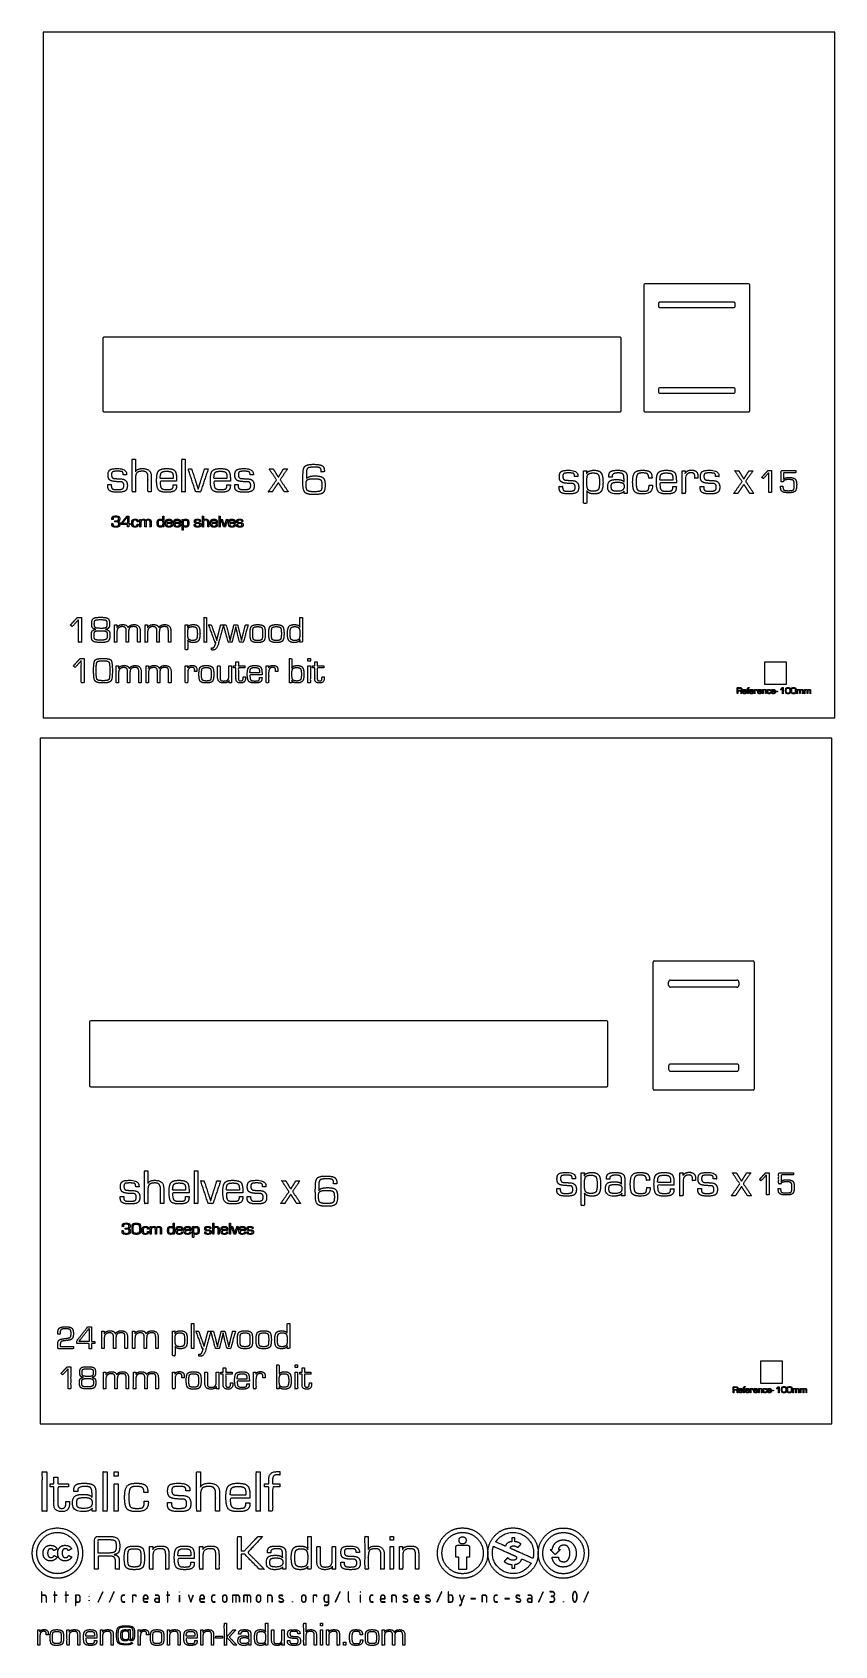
# Model space of a CAD drawing. Header units: millimetres. Extents: x -2385 to 1268, y -2691 to 4654.
import ezdxf

# ---------------------------------------------------------------- set-up
doc = ezdxf.new("R2010")
doc.units = ezdxf.units.MM
doc.header["$MEASUREMENT"] = 0
doc.layers.add('DEFAULT', color=7, linetype='Continuous')
doc.layers.add('LAYER 01', color=1, linetype='Continuous')

msp = doc.modelspace()

# ---------------------------------------------------------------- linework, layer by layer
at = {"layer": 'DEFAULT'}
for p, q in [((441.3, -157.7, 5.2), (441.3, 421.4, 5.2)), ((446.3, 426.4, 5.2), (896.6, 426.4, 5.2)), ((901.6, 421.4, 5.2), (901.6, -157.7, 5.2)), ((511.5, 315.8, 5.2), (511.5, 330.3, 5.2)), ((520.5, 339.3, 5.2), (822.5, 339.3, 5.2)), ((822.5, 306.8, 5.2), (520.5, 306.8, 5.2)), ((831.5, 330.3, 5.2), (831.5, 315.8, 5.2)), ((511.5, -52.1, 5.2), (511.5, -66.6, 5.2)), ((822.5, -43.1, 5.2), (520.5, -43.1, 5.2)), ((831.5, -66.6, 5.2), (831.5, -52.1, 5.2)), ((520.5, -75.6, 5.2), (822.5, -75.6, 5.2)), ((896.6, -162.7, 5.2), (446.3, -162.7, 5.2))]:
    msp.add_line(p, q, dxfattribs=at)
for points in [[(465, 3420.1), (465, 3405.6)], [(810, 3425.1), (470, 3425.1)], [(470, 3400.6), (810, 3400.6)], [(815, 3405.6), (815, 3420.1)], [(-2064.3, 3260.6), (-2064.3, 2931.6)], [(465, 3030.6), (465, 3016.1)], [(810, 3035.6), (470, 3035.6)], [(815, 3016.1), (815, 3030.6)], [(470, 3011.1), (810, 3011.1)], [(-2124.5, 148.7), (-2124.5, -141.3)], [(230.5, 153.7), (-2119.5, 153.7)], [(235.5, -141.3), (235.5, 148.7)], [(-2119.5, -146.3), (230.5, -146.3)]]:
    msp.add_lwpolyline(points, dxfattribs=at)
for centre, radius, start, end in [((403.5, 3504.6, 5.2), 5, 90, 180), ((876.5, 3504.6, 5.2), 5, 0, 90), ((470, 3420.1, 5.2), 5, 90, 180), ((470, 3405.6, 5.2), 5, 180, 270), ((810, 3420.1, 5.2), 5, 0, 90), ((810, 3405.6, 5.2), 5, 270, 0), ((-2059.3, 3260.6, 5.2), 5, 90, 180), ((290.7, 3260.6, 5.2), 5, 0, 90), ((470, 3030.6, 5.2), 5, 90, 180), ((470, 3016.1, 5.2), 5, 180, 270), ((810, 3030.6, 5.2), 5, 0, 90), ((810, 3016.1, 5.2), 5, 270, 0), ((-2059.3, 2931.6, 5.2), 5, 180, 270), ((290.7, 2931.6, 5.2), 5, 270, 360), ((403.5, 2931.6, 5.2), 5, 180, 270), ((876.5, 2931.6, 5.2), 5, 270, 0), ((446.3, 421.4, 5.2), 5, 90, 180), ((896.6, 421.4, 5.2), 5, 0, 90), ((520.5, 330.3, 5.2), 9, 90, 180), ((520.5, 315.8, 5.2), 9, 180, 270), ((822.5, 330.3, 5.2), 9, 0, 90), ((822.5, 315.8, 5.2), 9, 270, 0), ((-2119.5, 148.7), 5, 90, 180), ((230.5, 148.7), 5, 0, 90), ((520.5, -52.1, 5.2), 9, 90, 180), ((520.5, -66.6, 5.2), 9, 180, 270), ((822.5, -52.1, 5.2), 9, 0, 90), ((822.5, -66.6, 5.2), 9, 270, 0), ((-2119.5, -141.3), 5, 180, 270), ((230.5, -141.3), 5, 270, 0), ((446.3, -157.7, 5.2), 5, 180, 270), ((896.6, -157.7, 5.2), 5, 270, 0)]:
    msp.add_arc(centre, radius, start, end, dxfattribs=at)
for points in [[(398.5, 3504.6, 5.2), (398.5, 3218.1, 5.2), (398.5, 2931.6, 5.2)], [(876.5, 3509.6, 5.2), (640, 3509.6, 5.2), (403.5, 3509.6, 5.2)], [(881.5, 2931.6, 5.2), (881.5, 3218.1, 5.2), (881.5, 3504.6, 5.2)], [(290.7, 3265.6, 5.2), (-884.3, 3265.6, 5.2), (-2059.3, 3265.6, 5.2)], [(295.7, 2931.6, 5.2), (295.7, 3096.1, 5.2), (295.7, 3260.6, 5.2)], [(-2059.3, 2926.6, 5.2), (-884.3, 2926.6, 5.2), (290.7, 2926.6, 5.2)], [(403.5, 2926.6, 5.2), (640, 2926.6, 5.2), (876.5, 2926.6, 5.2)]]:
    msp.add_open_spline(points, degree=2, dxfattribs=at)
at = {"layer": 'LAYER 01'}
for p, q in [((-2342.8, -2445.5, 5.2), (-2342.8, -2492.5, 5.2)), ((-2341.7, -2445.5, 5.2), (-2342.8, -2445.5, 5.2)), ((-2342.8, -2492.5, 5.2), (-2341.7, -2492.5, 5.2)), ((-2341.7, -2460.9, 5.2), (-2341.7, -2445.5, 5.2)), ((-2330.5, -2460.9, 5.2), (-2341.7, -2460.9, 5.2)), ((-2341.7, -2461.8, 5.2), (-2330.5, -2461.8, 5.2)), ((-2341.7, -2492.5, 5.2), (-2341.7, -2461.8, 5.2)), ((-2322, -2470.4, 5.2), (-2322, -2492.5, 5.2)), ((-2322, -2492.5, 5.2), (-2320.9, -2492.5, 5.2)), ((-2320.9, -2492.5, 5.2), (-2320.9, -2470.5, 5.2)), ((-2288.2, -2460.9, 5.2), (-2288.2, -2461.9, 5.2)), ((-2283.6, -2460.9, 5.2), (-2288.2, -2460.9, 5.2)), ((-2288.2, -2461.9, 5.2), (-2283.6, -2461.9, 5.2)), ((-2283.6, -2445.5, 5.2), (-2283.6, -2460.9, 5.2)), ((-2282.5, -2445.5, 5.2), (-2283.6, -2445.5, 5.2)), ((-2283.6, -2461.9, 5.2), (-2283.6, -2492.5, 5.2)), ((-2283.6, -2492.5, 5.2), (-2282.5, -2492.5, 5.2)), ((-2282.5, -2460.9, 5.2), (-2282.5, -2445.5, 5.2)), ((-2272.6, -2460.9, 5.2), (-2282.5, -2460.9, 5.2)), ((-2282.5, -2461.9, 5.2), (-2272.6, -2461.9, 5.2)), ((-2282.5, -2492.5, 5.2), (-2282.5, -2461.9, 5.2)), ((-2272.6, -2461.9, 5.2), (-2272.6, -2460.9, 5.2)), ((-2232.1, -2460.9, 5.2), (-2236.8, -2460.9, 5.2)), ((-2236.8, -2460.9, 5.2), (-2236.8, -2461.9, 5.2)), ((-2236.8, -2461.9, 5.2), (-2232.1, -2461.9, 5.2)), ((-2232.1, -2445.5, 5.2), (-2232.1, -2460.9, 5.2)), ((-2231.1, -2445.5, 5.2), (-2232.1, -2445.5, 5.2)), ((-2232.1, -2461.9, 5.2), (-2232.1, -2492.5, 5.2)), ((-2232.1, -2492.5, 5.2), (-2231.1, -2492.5, 5.2)), ((-2231.1, -2460.9, 5.2), (-2231.1, -2445.5, 5.2)), ((-2221.2, -2460.9, 5.2), (-2231.1, -2460.9, 5.2)), ((-2231.1, -2492.5, 5.2), (-2231.1, -2461.9, 5.2)), ((-2231.1, -2461.9, 5.2), (-2221.2, -2461.9, 5.2)), ((-2221.2, -2461.9, 5.2), (-2221.2, -2460.9, 5.2)), ((-2188.5, -2460.9, 5.2), (-2188.5, -2507.9, 5.2)), ((-2176.3, -2460.9, 5.2), (-2188.5, -2460.9, 5.2)), ((-2187.5, -2461.8, 5.2), (-2187.5, -2492, 5.2)), ((-2176.3, -2461.8, 5.2), (-2187.5, -2461.8, 5.2)), ((-2187.5, -2492, 5.2), (-2176.3, -2492, 5.2)), ((-2187.5, -2492.5, 5.2), (-2176.3, -2492.5, 5.2)), ((-2187.5, -2507.9, 5.2), (-2187.5, -2492.5, 5.2)), ((-2167.7, -2483.4, 5.2), (-2167.7, -2470.4, 5.2)), ((-2166.7, -2483.1, 5.2), (-2166.7, -2470.3, 5.2)), ((-2126.7, -2466.6, 5.2), (-2126.7, -2469.2, 5.2)), ((-2125.7, -2466.6, 5.2), (-2126.7, -2466.6, 5.2)), ((-2126.7, -2469.2, 5.2), (-2125.7, -2469.2, 5.2)), ((-2126.7, -2484.7, 5.2), (-2126.7, -2487.3, 5.2)), ((-2125.7, -2484.7, 5.2), (-2126.7, -2484.7, 5.2)), ((-2126.7, -2487.3, 5.2), (-2125.7, -2487.3, 5.2)), ((-2125.7, -2469.2, 5.2), (-2125.7, -2466.6, 5.2)), ((-2125.7, -2487.3, 5.2), (-2125.7, -2484.7, 5.2)), ((-2064.9, -2445.5, 5.2), (-2085.7, -2492.1, 5.2)), ((-2085.7, -2492.1, 5.2), (-2084.7, -2492.5, 5.2)), ((-2084.7, -2492.5, 5.2), (-2063.9, -2445.9, 5.2)), ((-2063.9, -2445.9, 5.2), (-2064.9, -2445.5, 5.2)), ((-2013.4, -2445.5, 5.2), (-2034.2, -2492.1, 5.2)), ((-2034.2, -2492.1, 5.2), (-2033.3, -2492.5, 5.2)), ((-2033.3, -2492.5, 5.2), (-2012.5, -2445.9, 5.2)), ((-2012.5, -2445.9, 5.2), (-2013.4, -2445.5, 5.2)), ((-1980.3, -2470.3, 5.2), (-1980.3, -2483.1, 5.2)), ((-1979.2, -2483.1, 5.2), (-1979.2, -2470.3, 5.2)), ((-1964.2, -2460.9, 5.2), (-1970.6, -2460.9, 5.2)), ((-1970.6, -2461.9, 5.2), (-1964.2, -2461.9, 5.2)), ((-1964.2, -2491.6, 5.2), (-1970.6, -2491.6, 5.2)), ((-1970.6, -2492.5, 5.2), (-1964.2, -2492.5, 5.2)), ((-1964.2, -2461.9, 5.2), (-1964.2, -2460.9, 5.2)), ((-1964.2, -2492.5, 5.2), (-1964.2, -2491.6, 5.2)), ((-1928.8, -2460.9, 5.2), (-1928.8, -2492.5, 5.2)), ((-1912.2, -2460.9, 5.2), (-1928.8, -2460.9, 5.2)), ((-1928.8, -2492.5, 5.2), (-1927.8, -2492.5, 5.2)), ((-1927.8, -2461.9, 5.2), (-1913.3, -2461.9, 5.2)), ((-1927.8, -2492.5, 5.2), (-1927.8, -2461.9, 5.2)), ((-1913.3, -2461.9, 5.2), (-1913.3, -2466.6, 5.2)), ((-1913.3, -2466.6, 5.2), (-1912.2, -2466.6, 5.2)), ((-1912.2, -2466.6, 5.2), (-1912.2, -2460.9, 5.2)), ((-1880, -2471.6, 5.2), (-1880, -2481.8, 5.2)), ((-1879, -2471.7, 5.2), (-1879, -2476.4, 5.2)), ((-1879, -2476.4, 5.2), (-1859.2, -2476.4, 5.2)), ((-1879, -2481.8, 5.2), (-1879, -2477.2, 5.2)), ((-1879, -2477.2, 5.2), (-1858.2, -2477.2, 5.2)), ((-1858.7, -2491.6, 5.2), (-1869.9, -2491.6, 5.2)), ((-1869.9, -2492.5, 5.2), (-1858.7, -2492.5, 5.2)), ((-1859.2, -2476.4, 5.2), (-1859.2, -2471.7, 5.2)), ((-1858.7, -2492.5, 5.2), (-1858.7, -2491.6, 5.2)), ((-1858.2, -2477.2, 5.2), (-1858.2, -2471.6, 5.2)), ((-1825.5, -2460.9, 5.2), (-1825.5, -2461.9, 5.2)), ((-1817.7, -2460.9, 5.2), (-1825.5, -2460.9, 5.2)), ((-1825.5, -2461.9, 5.2), (-1817.7, -2461.9, 5.2)), ((-1807.8, -2476.2, 5.2), (-1819.5, -2476.2, 5.2)), ((-1807.8, -2477.4, 5.2), (-1819.5, -2477.4, 5.2)), ((-1819.5, -2492, 5.2), (-1807.8, -2492, 5.2)), ((-1819.5, -2492.5, 5.2), (-1806.8, -2492.5, 5.2)), ((-1807.8, -2470.7, 5.2), (-1807.8, -2476.2, 5.2)), ((-1807.8, -2492, 5.2), (-1807.8, -2477.4, 5.2)), ((-1806.8, -2492.5, 5.2), (-1806.8, -2470.7, 5.2)), ((-1774.1, -2460.9, 5.2), (-1774.1, -2461.9, 5.2)), ((-1769.4, -2460.9, 5.2), (-1774.1, -2460.9, 5.2)), ((-1774.1, -2461.9, 5.2), (-1769.4, -2461.9, 5.2)), ((-1768.4, -2445.5, 5.2), (-1769.4, -2445.5, 5.2)), ((-1769.4, -2445.5, 5.2), (-1769.4, -2460.9, 5.2)), ((-1769.4, -2461.9, 5.2), (-1769.4, -2492.5, 5.2)), ((-1769.4, -2492.5, 5.2), (-1768.4, -2492.5, 5.2)), ((-1768.4, -2460.9, 5.2), (-1768.4, -2445.5, 5.2)), ((-1758.5, -2460.9, 5.2), (-1768.4, -2460.9, 5.2)), ((-1768.4, -2461.9, 5.2), (-1758.5, -2461.9, 5.2)), ((-1768.4, -2492.5, 5.2), (-1768.4, -2461.9, 5.2)), ((-1758.5, -2461.9, 5.2), (-1758.5, -2460.9, 5.2)), ((-1715.4, -2445.5, 5.2), (-1715.4, -2448.1, 5.2)), ((-1714.4, -2445.5, 5.2), (-1715.4, -2445.5, 5.2)), ((-1715.4, -2448.1, 5.2), (-1714.4, -2448.1, 5.2)), ((-1715.4, -2461.3, 5.2), (-1715.4, -2492.5, 5.2)), ((-1714.4, -2461.3, 5.2), (-1715.4, -2461.3, 5.2)), ((-1715.4, -2492.5, 5.2), (-1714.4, -2492.5, 5.2)), ((-1714.4, -2448.1, 5.2), (-1714.4, -2445.5, 5.2)), ((-1714.4, -2492.5, 5.2), (-1714.4, -2461.3, 5.2)), ((-1673.4, -2461.3, 5.2), (-1674.4, -2461.6, 5.2)), ((-1674.4, -2461.6, 5.2), (-1664, -2492.5, 5.2)), ((-1663.5, -2490.9, 5.2), (-1673.4, -2461.3, 5.2)), ((-1664, -2492.5, 5.2), (-1662.9, -2492.5, 5.2)), ((-1653.6, -2461.3, 5.2), (-1663.5, -2490.9, 5.2)), ((-1662.9, -2492.5, 5.2), (-1652.6, -2461.6, 5.2)), ((-1652.6, -2461.6, 5.2), (-1653.6, -2461.3, 5.2)), ((-1623, -2471.6, 5.2), (-1623, -2481.8, 5.2)), ((-1622, -2471.7, 5.2), (-1622, -2476.4, 5.2)), ((-1622, -2476.4, 5.2), (-1602.2, -2476.4, 5.2)), ((-1622, -2477.2, 5.2), (-1601.1, -2477.2, 5.2)), ((-1622, -2481.8, 5.2), (-1622, -2477.2, 5.2)), ((-1601.7, -2491.6, 5.2), (-1612.8, -2491.6, 5.2)), ((-1612.8, -2492.5, 5.2), (-1601.7, -2492.5, 5.2)), ((-1602.2, -2476.4, 5.2), (-1602.2, -2471.7, 5.2)), ((-1601.7, -2492.5, 5.2), (-1601.7, -2491.6, 5.2)), ((-1601.1, -2477.2, 5.2), (-1601.1, -2471.6, 5.2)), ((-1569, -2470.3, 5.2), (-1569, -2483.1, 5.2)), ((-1567.9, -2483.1, 5.2), (-1567.9, -2470.3, 5.2)), ((-1552.9, -2460.9, 5.2), (-1559.3, -2460.9, 5.2)), ((-1559.3, -2461.9, 5.2), (-1552.9, -2461.9, 5.2)), ((-1552.9, -2491.6, 5.2), (-1559.3, -2491.6, 5.2)), ((-1559.3, -2492.5, 5.2), (-1552.9, -2492.5, 5.2)), ((-1552.9, -2461.9, 5.2), (-1552.9, -2460.9, 5.2)), ((-1552.9, -2492.5, 5.2), (-1552.9, -2491.6, 5.2)), ((-1520.1, -2471.6, 5.2), (-1520.1, -2481.8, 5.2)), ((-1519.1, -2471.7, 5.2), (-1519.1, -2482.1, 5.2)), ((-1499.4, -2482.1, 5.2), (-1499.4, -2471.7, 5.2)), ((-1498.3, -2481.8, 5.2), (-1498.3, -2471.6, 5.2)), ((-1473.9, -2460.9, 5.2), (-1473.9, -2492.5, 5.2)), ((-1451.3, -2460.9, 5.2), (-1473.9, -2460.9, 5.2)), ((-1473.9, -2492.5, 5.2), (-1472.9, -2492.5, 5.2)), ((-1472.9, -2461.8, 5.2), (-1458.4, -2461.8, 5.2)), ((-1472.9, -2492.5, 5.2), (-1472.9, -2461.8, 5.2)), ((-1458.4, -2461.8, 5.2), (-1458.4, -2492.5, 5.2)), ((-1458.4, -2492.5, 5.2), (-1457.3, -2492.5, 5.2)), ((-1457.3, -2461.8, 5.2), (-1451.3, -2461.8, 5.2)), ((-1457.3, -2492.5, 5.2), (-1457.3, -2461.8, 5.2)), ((-1442.7, -2470.4, 5.2), (-1442.7, -2492.5, 5.2)), ((-1442.7, -2492.5, 5.2), (-1441.7, -2492.5, 5.2)), ((-1441.7, -2492.5, 5.2), (-1441.7, -2470.5, 5.2)), ((-1422.5, -2460.9, 5.2), (-1422.5, -2492.5, 5.2)), ((-1399.9, -2460.9, 5.2), (-1422.5, -2460.9, 5.2)), ((-1422.5, -2492.5, 5.2), (-1421.5, -2492.5, 5.2)), ((-1421.5, -2461.8, 5.2), (-1406.9, -2461.8, 5.2)), ((-1421.5, -2492.5, 5.2), (-1421.5, -2461.8, 5.2)), ((-1406.9, -2461.8, 5.2), (-1406.9, -2492.5, 5.2)), ((-1406.9, -2492.5, 5.2), (-1405.9, -2492.5, 5.2)), ((-1405.9, -2492.5, 5.2), (-1405.9, -2461.8, 5.2)), ((-1405.9, -2461.8, 5.2), (-1399.9, -2461.8, 5.2)), ((-1391.3, -2470.4, 5.2), (-1391.3, -2492.5, 5.2)), ((-1391.3, -2492.5, 5.2), (-1390.3, -2492.5, 5.2)), ((-1390.3, -2492.5, 5.2), (-1390.3, -2470.5, 5.2)), ((-1365.9, -2471.6, 5.2), (-1365.9, -2481.8, 5.2)), ((-1364.9, -2471.7, 5.2), (-1364.9, -2482.1, 5.2)), ((-1345.1, -2482.1, 5.2), (-1345.1, -2471.7, 5.2)), ((-1344.1, -2481.8, 5.2), (-1344.1, -2471.6, 5.2)), ((-1314.5, -2460.9, 5.2), (-1314.5, -2492.5, 5.2)), ((-1302.3, -2460.9, 5.2), (-1314.5, -2460.9, 5.2)), ((-1314.5, -2492.5, 5.2), (-1313.5, -2492.5, 5.2)), ((-1313.5, -2461.8, 5.2), (-1302.3, -2461.8, 5.2)), ((-1313.5, -2492.5, 5.2), (-1313.5, -2461.8, 5.2)), ((-1293.7, -2470.4, 5.2), (-1293.7, -2492.5, 5.2)), ((-1293.7, -2492.5, 5.2), (-1292.7, -2492.5, 5.2)), ((-1292.7, -2492.5, 5.2), (-1292.7, -2470.5, 5.2)), ((-1262.4, -2489, 5.2), (-1262.8, -2490, 5.2)), ((-1254.2, -2475.1, 5.2), (-1257.8, -2473.4, 5.2)), ((-1257.8, -2474.5, 5.2), (-1250.2, -2478.1, 5.2)), ((-1252, -2476.1, 5.2), (-1254.2, -2475.1, 5.2)), ((-1249, -2477.5, 5.2), (-1252, -2476.1, 5.2)), ((-1245.2, -2464.4, 5.2), (-1244.7, -2463.5, 5.2)), ((-1201.3, -2489.9, 5.2), (-1201.3, -2492.5, 5.2)), ((-1200.2, -2489.9, 5.2), (-1201.3, -2489.9, 5.2)), ((-1201.3, -2492.5, 5.2), (-1200.2, -2492.5, 5.2)), ((-1200.2, -2492.5, 5.2), (-1200.2, -2489.9, 5.2)), ((-1160.3, -2471.6, 5.2), (-1160.3, -2481.8, 5.2)), ((-1159.2, -2471.7, 5.2), (-1159.2, -2482.1, 5.2)), ((-1139.5, -2482.1, 5.2), (-1139.5, -2471.7, 5.2)), ((-1138.4, -2481.8, 5.2), (-1138.4, -2471.6, 5.2)), ((-1106.2, -2460.9, 5.2), (-1106.2, -2492.5, 5.2)), ((-1089.6, -2460.9, 5.2), (-1106.2, -2460.9, 5.2)), ((-1106.2, -2492.5, 5.2), (-1105.2, -2492.5, 5.2)), ((-1105.2, -2461.9, 5.2), (-1090.7, -2461.9, 5.2)), ((-1105.2, -2492.5, 5.2), (-1105.2, -2461.9, 5.2)), ((-1090.7, -2461.9, 5.2), (-1090.7, -2466.6, 5.2)), ((-1090.7, -2466.6, 5.2), (-1089.6, -2466.6, 5.2)), ((-1089.6, -2466.6, 5.2), (-1089.6, -2460.9, 5.2)), ((-1057.4, -2470.3, 5.2), (-1057.4, -2483.1, 5.2)), ((-1056.4, -2470.4, 5.2), (-1056.4, -2483.4, 5.2)), ((-1035.6, -2460.9, 5.2), (-1047.8, -2460.9, 5.2)), ((-1036.6, -2461.8, 5.2), (-1047.8, -2461.8, 5.2)), ((-1047.8, -2492, 5.2), (-1036.6, -2492, 5.2)), ((-1047.8, -2492.5, 5.2), (-1036.6, -2492.5, 5.2)), ((-1036.6, -2492, 5.2), (-1036.6, -2461.8, 5.2)), ((-1036.6, -2492.5, 5.2), (-1036.6, -2497.2, 5.2)), ((-1035.6, -2497.2, 5.2), (-1035.6, -2460.9, 5.2)), ((-985.2, -2445.5, 5.2), (-1006, -2492.1, 5.2)), ((-1006, -2492.1, 5.2), (-1005, -2492.5, 5.2)), ((-1005, -2492.5, 5.2), (-984.2, -2445.9, 5.2)), ((-984.2, -2445.9, 5.2), (-985.2, -2445.5, 5.2)), ((-945.8, -2445.5, 5.2), (-946.8, -2445.5, 5.2)), ((-946.8, -2445.5, 5.2), (-946.8, -2486.9, 5.2)), ((-945.8, -2486.9, 5.2), (-945.8, -2445.5, 5.2)), ((-941.1, -2492.5, 5.2), (-941.1, -2491.6, 5.2)), ((-892.8, -2445.5, 5.2), (-892.8, -2448.1, 5.2)), ((-891.8, -2445.5, 5.2), (-892.8, -2445.5, 5.2)), ((-892.8, -2448.1, 5.2), (-891.8, -2448.1, 5.2)), ((-892.8, -2461.3, 5.2), (-892.8, -2492.5, 5.2)), ((-891.8, -2461.3, 5.2), (-892.8, -2461.3, 5.2)), ((-892.8, -2492.5, 5.2), (-891.8, -2492.5, 5.2)), ((-891.8, -2448.1, 5.2), (-891.8, -2445.5, 5.2)), ((-891.8, -2492.5, 5.2), (-891.8, -2461.3, 5.2)), ((-849.2, -2470.3, 5.2), (-849.2, -2483.1, 5.2)), ((-848.2, -2483.1, 5.2), (-848.2, -2470.3, 5.2)), ((-833.1, -2460.9, 5.2), (-839.6, -2460.9, 5.2)), ((-839.6, -2461.9, 5.2), (-833.1, -2461.9, 5.2)), ((-833.1, -2491.6, 5.2), (-839.6, -2491.6, 5.2)), ((-839.6, -2492.5, 5.2), (-833.1, -2492.5, 5.2)), ((-833.1, -2461.9, 5.2), (-833.1, -2460.9, 5.2)), ((-833.1, -2492.5, 5.2), (-833.1, -2491.6, 5.2)), ((-800.4, -2471.6, 5.2), (-800.4, -2481.8, 5.2)), ((-799.4, -2471.7, 5.2), (-799.4, -2476.4, 5.2)), ((-799.4, -2476.4, 5.2), (-779.6, -2476.4, 5.2)), ((-799.4, -2477.2, 5.2), (-778.5, -2477.2, 5.2)), ((-799.4, -2481.8, 5.2), (-799.4, -2477.2, 5.2)), ((-779.1, -2491.6, 5.2), (-790.2, -2491.6, 5.2)), ((-790.2, -2492.5, 5.2), (-779.1, -2492.5, 5.2)), ((-779.6, -2476.4, 5.2), (-779.6, -2471.7, 5.2)), ((-779.1, -2492.5, 5.2), (-779.1, -2491.6, 5.2)), ((-778.5, -2477.2, 5.2), (-778.5, -2471.6, 5.2)), ((-749, -2460.9, 5.2), (-749, -2492.5, 5.2)), ((-736.7, -2460.9, 5.2), (-749, -2460.9, 5.2)), ((-749, -2492.5, 5.2), (-747.9, -2492.5, 5.2)), ((-747.9, -2461.8, 5.2), (-736.7, -2461.8, 5.2)), ((-747.9, -2492.5, 5.2), (-747.9, -2461.8, 5.2)), ((-728.2, -2470.4, 5.2), (-728.2, -2492.5, 5.2)), ((-728.2, -2492.5, 5.2), (-727.1, -2492.5, 5.2)), ((-727.1, -2492.5, 5.2), (-727.1, -2470.5, 5.2)), ((-696.9, -2489, 5.2), (-697.2, -2490, 5.2)), ((-692.3, -2474.5, 5.2), (-684.7, -2478.1, 5.2)), ((-688.6, -2475.1, 5.2), (-692.2, -2473.4, 5.2)), ((-686.5, -2476.1, 5.2), (-688.6, -2475.1, 5.2)), ((-683.4, -2477.5, 5.2), (-686.5, -2476.1, 5.2)), ((-679.7, -2464.4, 5.2), (-679.2, -2463.5, 5.2)), ((-646.1, -2471.6, 5.2), (-646.1, -2481.8, 5.2)), ((-645.1, -2471.7, 5.2), (-645.1, -2476.4, 5.2)), ((-645.1, -2476.4, 5.2), (-625.3, -2476.4, 5.2)), ((-645.1, -2477.2, 5.2), (-624.3, -2477.2, 5.2)), ((-645.1, -2481.8, 5.2), (-645.1, -2477.2, 5.2)), ((-624.8, -2491.6, 5.2), (-636, -2491.6, 5.2)), ((-636, -2492.5, 5.2), (-624.8, -2492.5, 5.2)), ((-625.3, -2476.4, 5.2), (-625.3, -2471.7, 5.2)), ((-624.8, -2492.5, 5.2), (-624.8, -2491.6, 5.2)), ((-624.3, -2477.2, 5.2), (-624.3, -2471.6, 5.2)), ((-594, -2489, 5.2), (-594.4, -2490, 5.2)), ((-589.5, -2474.5, 5.2), (-581.8, -2478.1, 5.2)), ((-585.8, -2475.1, 5.2), (-589.4, -2473.4, 5.2)), ((-583.6, -2476.1, 5.2), (-585.8, -2475.1, 5.2)), ((-580.6, -2477.5, 5.2), (-583.6, -2476.1, 5.2)), ((-576.8, -2464.4, 5.2), (-576.3, -2463.5, 5.2)), ((-522.5, -2445.5, 5.2), (-543.3, -2492.1, 5.2)), ((-543.3, -2492.1, 5.2), (-542.3, -2492.5, 5.2)), ((-542.3, -2492.5, 5.2), (-521.5, -2445.9, 5.2)), ((-521.5, -2445.9, 5.2), (-522.5, -2445.5, 5.2)), ((-491.9, -2445.5, 5.2), (-491.9, -2492.5, 5.2)), ((-490.9, -2445.5, 5.2), (-491.9, -2445.5, 5.2)), ((-491.9, -2492.5, 5.2), (-479.7, -2492.5, 5.2)), ((-490.9, -2460.9, 5.2), (-490.9, -2445.5, 5.2)), ((-479.7, -2460.9, 5.2), (-490.9, -2460.9, 5.2)), ((-490.9, -2461.8, 5.2), (-490.9, -2492, 5.2)), ((-479.7, -2461.8, 5.2), (-490.9, -2461.8, 5.2)), ((-490.9, -2492, 5.2), (-479.7, -2492, 5.2)), ((-471.1, -2483.4, 5.2), (-471.1, -2470.4, 5.2)), ((-470, -2483.1, 5.2), (-470, -2470.3, 5.2)), ((-439.5, -2461.3, 5.2), (-440.5, -2461.6, 5.2)), ((-440.5, -2461.6, 5.2), (-430.1, -2492.1, 5.2)), ((-429.6, -2490.5, 5.2), (-439.5, -2461.3, 5.2)), ((-430.1, -2492.1, 5.2), (-435.1, -2506.9, 5.2)), ((-434.4, -2507.9, 5.2), (-418.7, -2461.6, 5.2)), ((-419.7, -2461.3, 5.2), (-429.6, -2490.5, 5.2)), ((-418.7, -2461.6, 5.2), (-419.7, -2461.3, 5.2)), ((-388.6, -2476.3, 5.2), (-388.6, -2477.6, 5.2)), ((-367.8, -2476.3, 5.2), (-388.6, -2476.3, 5.2)), ((-388.6, -2477.6, 5.2), (-367.8, -2477.6, 5.2)), ((-367.8, -2477.6, 5.2), (-367.8, -2476.3, 5.2)), ((-325.4, -2460.9, 5.2), (-337.7, -2460.9, 5.2)), ((-337.7, -2460.9, 5.2), (-337.7, -2492.5, 5.2)), ((-337.7, -2492.5, 5.2), (-336.6, -2492.5, 5.2)), ((-336.6, -2461.8, 5.2), (-325.4, -2461.8, 5.2)), ((-336.6, -2492.5, 5.2), (-336.6, -2461.8, 5.2)), ((-316.9, -2470.4, 5.2), (-316.9, -2492.5, 5.2)), ((-316.9, -2492.5, 5.2), (-315.8, -2492.5, 5.2)), ((-315.8, -2492.5, 5.2), (-315.8, -2470.5, 5.2)), ((-283.6, -2470.3, 5.2), (-283.6, -2483.1, 5.2)), ((-282.6, -2483.1, 5.2), (-282.6, -2470.3, 5.2)), ((-267.5, -2460.9, 5.2), (-274, -2460.9, 5.2)), ((-274, -2461.9, 5.2), (-267.5, -2461.9, 5.2)), ((-267.5, -2491.6, 5.2), (-274, -2491.6, 5.2)), ((-274, -2492.5, 5.2), (-267.5, -2492.5, 5.2)), ((-267.5, -2461.9, 5.2), (-267.5, -2460.9, 5.2)), ((-267.5, -2492.5, 5.2), (-267.5, -2491.6, 5.2)), ((-234.3, -2476.3, 5.2), (-234.3, -2477.6, 5.2)), ((-213.5, -2476.3, 5.2), (-234.3, -2476.3, 5.2)), ((-234.3, -2477.6, 5.2), (-213.5, -2477.6, 5.2)), ((-213.5, -2477.6, 5.2), (-213.5, -2476.3, 5.2)), ((-182.7, -2489, 5.2), (-183.1, -2490, 5.2)), ((-178.2, -2474.5, 5.2), (-170.5, -2478.1, 5.2)), ((-174.5, -2475.1, 5.2), (-178.1, -2473.4, 5.2)), ((-172.3, -2476.1, 5.2), (-174.5, -2475.1, 5.2)), ((-169.3, -2477.5, 5.2), (-172.3, -2476.1, 5.2)), ((-165.5, -2464.4, 5.2), (-165, -2463.5, 5.2)), ((-121.1, -2460.9, 5.2), (-128.9, -2460.9, 5.2)), ((-128.9, -2460.9, 5.2), (-128.9, -2461.9, 5.2)), ((-128.9, -2461.9, 5.2), (-121.1, -2461.9, 5.2)), ((-111.2, -2476.2, 5.2), (-122.9, -2476.2, 5.2)), ((-111.2, -2477.4, 5.2), (-122.9, -2477.4, 5.2)), ((-122.9, -2492, 5.2), (-111.2, -2492, 5.2)), ((-122.9, -2492.5, 5.2), (-110.2, -2492.5, 5.2)), ((-111.2, -2470.7, 5.2), (-111.2, -2476.2, 5.2)), ((-111.2, -2492, 5.2), (-111.2, -2477.4, 5.2)), ((-110.2, -2492.5, 5.2), (-110.2, -2470.7, 5.2)), ((-59.8, -2445.5, 5.2), (-80.6, -2492.1, 5.2)), ((-80.6, -2492.1, 5.2), (-79.6, -2492.5, 5.2)), ((-79.6, -2492.5, 5.2), (-58.8, -2445.9, 5.2)), ((-58.8, -2445.9, 5.2), (-59.8, -2445.5, 5.2)), ((-28.7, -2445.1, 5.2), (-28.7, -2446.1, 5.2)), ((-18.3, -2445.1, 5.2), (-28.7, -2445.1, 5.2)), ((-28.7, -2446.1, 5.2), (-18.3, -2446.1, 5.2)), ((-28.7, -2491.6, 5.2), (-28.7, -2492.5, 5.2)), ((-19.3, -2491.6, 5.2), (-28.7, -2491.6, 5.2)), ((-28.7, -2492.5, 5.2), (-19.3, -2492.5, 5.2)), ((-23.5, -2465.7, 5.2), (-23.5, -2466.8, 5.2)), ((-17.1, -2465.7, 5.2), (-23.5, -2465.7, 5.2)), ((-23.5, -2466.8, 5.2), (-17.1, -2466.8, 5.2)), ((-8.4, -2477, 5.2), (-8.4, -2480.6, 5.2)), ((-7.3, -2480.6, 5.2), (-7.3, -2477, 5.2)), ((33.7, -2489.9, 5.2), (32.6, -2489.9, 5.2)), ((32.6, -2489.9, 5.2), (32.6, -2492.5, 5.2)), ((32.6, -2492.5, 5.2), (33.7, -2492.5, 5.2)), ((33.7, -2492.5, 5.2), (33.7, -2489.9, 5.2)), ((73.6, -2466.9, 5.2), (73.6, -2470.7, 5.2)), ((74.7, -2467.2, 5.2), (74.7, -2471, 5.2)), ((94.4, -2471, 5.2), (94.4, -2467.2, 5.2)), ((95.5, -2470.7, 5.2), (95.5, -2466.9, 5.2)), ((145.9, -2445.5, 5.2), (125.1, -2492.1, 5.2)), ((125.1, -2492.1, 5.2), (126, -2492.5, 5.2)), ((126, -2492.5, 5.2), (146.8, -2445.9, 5.2)), ((146.8, -2445.9, 5.2), (145.9, -2445.5, 5.2)), ((-2188.5, -2507.9, 5.2), (-2187.5, -2507.9, 5.2)), ((-1047.2, -2506.9, 5.2), (-1054.3, -2506.9, 5.2)), ((-1054.3, -2506.9, 5.2), (-1054.3, -2507.9, 5.2)), ((-1054.3, -2507.9, 5.2), (-1047.2, -2507.9, 5.2)), ((-440, -2506.9, 5.2), (-440, -2507.9, 5.2)), ((-435.1, -2506.9, 5.2), (-440, -2506.9, 5.2)), ((-440, -2507.9, 5.2), (-434.4, -2507.9, 5.2))]:
    msp.add_line(p, q, dxfattribs=at)
for points in [[(-2335.8, 1532.4), (1267.8, 1532.4), (1267.8, 4654.2), (-2335.8, 4654.2), (-2335.8, 1532.4)], [(948, 1686.5), (1048, 1686.5), (1048, 1786.5), (948, 1786.5), (948, 1686.5)], [(-2349.1, -1681.1), (1254.5, -1681.1), (1254.5, 1440.8), (-2349.1, 1440.8), (-2349.1, -1681.1)], [(929.6, -1496.1), (1029.6, -1496.1), (1029.6, -1396.1), (929.6, -1396.1), (929.6, -1496.1)]]:
    msp.add_lwpolyline(points, dxfattribs=at)
for points, knots in [([(-1955.8, 2638.8, 5.2), (-1956, 2640.7, 5.2), (-1956.2, 2642.6, 5.2), (-1956.2, 2667.9, 5.2), (-1997.5, 2667.9, 5.2), (-2023.3, 2667.9, 5.2), (-2031.9, 2662, 5.2), (-2040.6, 2656.1, 5.2), (-2040.6, 2638.3, 5.2), (-2040.6, 2619.6, 5.2), (-2029.5, 2613.7, 5.2), (-2018.5, 2607.7, 5.2), (-1983.5, 2607.7, 5.2), (-1968.4, 2607.7, 5.2), (-1968.4, 2591.1, 5.2), (-1968.4, 2579.5, 5.2), (-1974.4, 2575.9, 5.2), (-1980.4, 2572.2, 5.2), (-1999.5, 2572.2, 5.2), (-2015, 2572.2, 5.2), (-2020.3, 2575.7, 5.2), (-2025.6, 2579.2, 5.2), (-2025.6, 2589.7, 5.2), (-2025.5, 2592.2, 5.2), (-2025.5, 2594.7, 5.2), (-2033.4, 2594.7, 5.2), (-2041.2, 2594.7, 5.2), (-2041.4, 2591.9, 5.2), (-2041.5, 2589.1, 5.2), (-2041.5, 2572.5, 5.2), (-2031.8, 2566.3, 5.2), (-2022.1, 2560, 5.2), (-1996.4, 2560, 5.2), (-1971.3, 2560, 5.2), (-1961.9, 2566.6, 5.2), (-1952.5, 2573.3, 5.2), (-1952.5, 2591, 5.2), (-1952.5, 2619.5, 5.2), (-1981, 2621, 5.2), (-1988.9, 2621.4, 5.2), (-1996.7, 2621.7, 5.2), (-2003, 2622.1, 5.2), (-2009.2, 2622.4, 5.2), (-2024.7, 2623.2, 5.2), (-2024.7, 2639.4, 5.2), (-2024.7, 2650, 5.2), (-2020.1, 2652.9, 5.2), (-2015.5, 2655.7, 5.2), (-1998.4, 2655.7, 5.2), (-1980, 2655.7, 5.2), (-1975.5, 2652.9, 5.2), (-1971.1, 2650.2, 5.2), (-1971.1, 2638.8, 5.2), (-1963.5, 2638.8, 5.2), (-1955.8, 2638.8, 5.2)], [-27, -27, -27, -26, -26, -25, -25, -24, -24, -23, -23, -22, -22, -21, -21, -20, -20, -19, -19, -18, -18, -17, -17, -16, -16, -15, -15, -14, -14, -13, -13, -12, -12, -11, -11, -10, -10, -9, -9, -8, -8, -7, -7, -6, -6, -5, -5, -4, -4, -3, -3, -2, -2, -1, -1, 0, 0, 0]), ([(-1915.9, 2711, 5.2), (-1923.4, 2711, 5.2), (-1930.9, 2711, 5.2), (-1930.9, 2636.4, 5.2), (-1930.9, 2561.9, 5.2), (-1923.4, 2561.9, 5.2), (-1915.9, 2561.9, 5.2), (-1915.9, 2591.2, 5.2), (-1915.9, 2620.5, 5.2), (-1915.9, 2641.5, 5.2), (-1909.3, 2648.6, 5.2), (-1902.7, 2655.7, 5.2), (-1883.1, 2655.7, 5.2), (-1858.7, 2655.7, 5.2), (-1858.7, 2631.4, 5.2), (-1858.7, 2629.9, 5.2), (-1858.7, 2628.4, 5.2), (-1858.7, 2595.2, 5.2), (-1858.7, 2561.9, 5.2), (-1851.2, 2561.9, 5.2), (-1843.7, 2561.9, 5.2), (-1843.7, 2595.2, 5.2), (-1843.7, 2628.4, 5.2), (-1843.7, 2630.5, 5.2), (-1843.7, 2632.7, 5.2), (-1843.7, 2667.9, 5.2), (-1883.1, 2667.9, 5.2), (-1909.8, 2667.9, 5.2), (-1915.6, 2652.9, 5.2), (-1915.7, 2653, 5.2), (-1915.9, 2653.1, 5.2), (-1915.9, 2682.1, 5.2), (-1915.9, 2711, 5.2)], [-16, -16, -16, -15, -15, -14, -14, -13, -13, -12, -12, -11, -11, -10, -10, -9, -9, -8, -8, -7, -7, -6, -6, -5, -5, -4, -4, -3, -3, -2, -2, -1, -1, 0, 0, 0]), ([(-1743.8, 2593.8, 5.2), (-1743.8, 2592.1, 5.2), (-1743.8, 2590.5, 5.2), (-1743.8, 2579.1, 5.2), (-1749.3, 2575.7, 5.2), (-1754.8, 2572.2, 5.2), (-1773.2, 2572.2, 5.2), (-1792.6, 2572.2, 5.2), (-1797.9, 2579, 5.2), (-1803.2, 2585.9, 5.2), (-1803.2, 2610.7, 5.2), (-1765.7, 2610.7, 5.2), (-1728.2, 2610.7, 5.2), (-1728.2, 2614.8, 5.2), (-1728.2, 2618.9, 5.2), (-1728.2, 2649.1, 5.2), (-1737.2, 2658.5, 5.2), (-1746.1, 2667.9, 5.2), (-1774.9, 2667.9, 5.2), (-1801.2, 2667.9, 5.2), (-1810.3, 2657.1, 5.2), (-1819.3, 2646.4, 5.2), (-1819.3, 2615, 5.2), (-1819.3, 2581.2, 5.2), (-1810.4, 2570.6, 5.2), (-1801.4, 2560, 5.2), (-1772.7, 2560, 5.2), (-1748.1, 2560, 5.2), (-1738.2, 2566.7, 5.2), (-1728.4, 2573.3, 5.2), (-1728.4, 2589.9, 5.2), (-1728.3, 2591.8, 5.2), (-1728.2, 2593.8, 5.2), (-1736, 2593.8, 5.2), (-1743.8, 2593.8, 5.2)], [-17, -17, -17, -16, -16, -15, -15, -14, -14, -13, -13, -12, -12, -11, -11, -10, -10, -9, -9, -8, -8, -7, -7, -6, -6, -5, -5, -4, -4, -3, -3, -2, -2, -1, -1, 0, 0, 0]), ([(-1743.8, 2622.9, 5.2), (-1743.8, 2625.4, 5.2), (-1743.9, 2627.9, 5.2), (-1743.9, 2645.3, 5.2), (-1749.5, 2650.5, 5.2), (-1755, 2655.7, 5.2), (-1773.4, 2655.7, 5.2), (-1792, 2655.7, 5.2), (-1797.5, 2649.6, 5.2), (-1803, 2643.5, 5.2), (-1803, 2622.9, 5.2), (-1773.4, 2622.9, 5.2), (-1743.8, 2622.9, 5.2)], [0, 0, 0, 1, 1, 2, 2, 3, 3, 4, 4, 5, 5, 6, 6, 6]), ([(-1689, 2711, 5.2), (-1696.5, 2711, 5.2), (-1704, 2711, 5.2), (-1704, 2636.4, 5.2), (-1704, 2561.9, 5.2), (-1696.5, 2561.9, 5.2), (-1689, 2561.9, 5.2), (-1689, 2636.4, 5.2), (-1689, 2711, 5.2)], [-4, -4, -4, -3, -3, -2, -2, -1, -1, 0, 0, 0]), ([(-1584.4, 2666, 5.2), (-1592.9, 2666, 5.2), (-1601.4, 2666, 5.2), (-1610.3, 2637.6, 5.2), (-1619.1, 2609.2, 5.2), (-1621.9, 2600.3, 5.2), (-1624.6, 2591.5, 5.2), (-1625.9, 2587.1, 5.2), (-1627.2, 2582.6, 5.2), (-1628.6, 2578.2, 5.2), (-1629.9, 2573.8, 5.2), (-1630.1, 2573.8, 5.2), (-1630.3, 2573.8, 5.2), (-1631.7, 2578.2, 5.2), (-1633.1, 2582.7, 5.2), (-1634.5, 2587.2, 5.2), (-1635.9, 2591.6, 5.2), (-1638.7, 2600.5, 5.2), (-1641.6, 2609.4, 5.2), (-1650.8, 2637.7, 5.2), (-1660, 2666, 5.2), (-1667.9, 2666, 5.2), (-1675.7, 2666, 5.2), (-1658.5, 2613.9, 5.2), (-1641.2, 2561.9, 5.2), (-1630.2, 2561.9, 5.2), (-1619.3, 2561.9, 5.2), (-1601.9, 2613.9, 5.2), (-1584.4, 2666, 5.2)], [-14, -14, -14, -13, -13, -12, -12, -11, -11, -10, -10, -9, -9, -8, -8, -7, -7, -6, -6, -5, -5, -4, -4, -3, -3, -2, -2, -1, -1, 0, 0, 0]), ([(-1499.1, 2593.8, 5.2), (-1499.1, 2592.1, 5.2), (-1499.1, 2590.5, 5.2), (-1499.1, 2579.1, 5.2), (-1504.6, 2575.7, 5.2), (-1510.1, 2572.2, 5.2), (-1528.5, 2572.2, 5.2), (-1547.9, 2572.2, 5.2), (-1553.2, 2579, 5.2), (-1558.5, 2585.9, 5.2), (-1558.5, 2610.7, 5.2), (-1521, 2610.7, 5.2), (-1483.5, 2610.7, 5.2), (-1483.5, 2614.8, 5.2), (-1483.5, 2618.9, 5.2), (-1483.5, 2649.1, 5.2), (-1492.5, 2658.5, 5.2), (-1501.4, 2667.9, 5.2), (-1530.2, 2667.9, 5.2), (-1556.6, 2667.9, 5.2), (-1565.6, 2657.1, 5.2), (-1574.7, 2646.4, 5.2), (-1574.7, 2615, 5.2), (-1574.7, 2581.2, 5.2), (-1565.7, 2570.6, 5.2), (-1556.7, 2560, 5.2), (-1528, 2560, 5.2), (-1503.4, 2560, 5.2), (-1493.5, 2566.7, 5.2), (-1483.7, 2573.3, 5.2), (-1483.7, 2589.9, 5.2), (-1483.6, 2591.8, 5.2), (-1483.5, 2593.8, 5.2), (-1491.3, 2593.8, 5.2), (-1499.1, 2593.8, 5.2)], [-17, -17, -17, -16, -16, -15, -15, -14, -14, -13, -13, -12, -12, -11, -11, -10, -10, -9, -9, -8, -8, -7, -7, -6, -6, -5, -5, -4, -4, -3, -3, -2, -2, -1, -1, 0, 0, 0]), ([(-1499.1, 2622.9, 5.2), (-1499.2, 2625.4, 5.2), (-1499.2, 2627.9, 5.2), (-1499.2, 2645.3, 5.2), (-1504.8, 2650.5, 5.2), (-1510.3, 2655.7, 5.2), (-1528.7, 2655.7, 5.2), (-1547.3, 2655.7, 5.2), (-1552.8, 2649.6, 5.2), (-1558.3, 2643.5, 5.2), (-1558.3, 2622.9, 5.2), (-1528.7, 2622.9, 5.2), (-1499.1, 2622.9, 5.2)], [0, 0, 0, 1, 1, 2, 2, 3, 3, 4, 4, 5, 5, 6, 6, 6]), ([(-1378.3, 2638.8, 5.2), (-1378.5, 2640.7, 5.2), (-1378.7, 2642.6, 5.2), (-1378.7, 2667.9, 5.2), (-1420, 2667.9, 5.2), (-1445.8, 2667.9, 5.2), (-1454.4, 2662, 5.2), (-1463.1, 2656.1, 5.2), (-1463.1, 2638.3, 5.2), (-1463.1, 2619.6, 5.2), (-1452, 2613.7, 5.2), (-1441, 2607.7, 5.2), (-1406, 2607.7, 5.2), (-1390.9, 2607.7, 5.2), (-1390.9, 2591.1, 5.2), (-1390.9, 2579.5, 5.2), (-1396.9, 2575.9, 5.2), (-1402.9, 2572.2, 5.2), (-1422, 2572.2, 5.2), (-1437.5, 2572.2, 5.2), (-1442.8, 2575.7, 5.2), (-1448.1, 2579.2, 5.2), (-1448.1, 2589.7, 5.2), (-1448, 2592.2, 5.2), (-1448, 2594.7, 5.2), (-1455.9, 2594.7, 5.2), (-1463.7, 2594.7, 5.2), (-1463.9, 2591.9, 5.2), (-1464, 2589.1, 5.2), (-1464, 2572.5, 5.2), (-1454.3, 2566.3, 5.2), (-1444.6, 2560, 5.2), (-1418.9, 2560, 5.2), (-1393.8, 2560, 5.2), (-1384.4, 2566.6, 5.2), (-1375, 2573.3, 5.2), (-1375, 2591, 5.2), (-1375, 2619.5, 5.2), (-1403.5, 2621, 5.2), (-1411.4, 2621.4, 5.2), (-1419.2, 2621.7, 5.2), (-1425.5, 2622.1, 5.2), (-1431.7, 2622.4, 5.2), (-1447.2, 2623.2, 5.2), (-1447.2, 2639.4, 5.2), (-1447.2, 2650, 5.2), (-1442.6, 2652.9, 5.2), (-1438, 2655.7, 5.2), (-1420.9, 2655.7, 5.2), (-1402.5, 2655.7, 5.2), (-1398, 2652.9, 5.2), (-1393.6, 2650.2, 5.2), (-1393.6, 2638.8, 5.2), (-1386, 2638.8, 5.2), (-1378.3, 2638.8, 5.2)], [-27, -27, -27, -26, -26, -25, -25, -24, -24, -23, -23, -22, -22, -21, -21, -20, -20, -19, -19, -18, -18, -17, -17, -16, -16, -15, -15, -14, -14, -13, -13, -12, -12, -11, -11, -10, -10, -9, -9, -8, -8, -7, -7, -6, -6, -5, -5, -4, -4, -3, -3, -2, -2, -1, -1, 0, 0, 0]), ([(-1223.4, 2666, 5.2), (-1232.5, 2666, 5.2), (-1241.6, 2666, 5.2), (-1253.4, 2647, 5.2), (-1265.2, 2628, 5.2), (-1277, 2647, 5.2), (-1288.8, 2666, 5.2), (-1298, 2666, 5.2), (-1307.1, 2666, 5.2), (-1290.2, 2641.2, 5.2), (-1273.2, 2616.3, 5.2), (-1292.1, 2589.1, 5.2), (-1311, 2561.9, 5.2), (-1301.9, 2561.9, 5.2), (-1292.8, 2561.9, 5.2), (-1279, 2582.9, 5.2), (-1265.2, 2603.9, 5.2), (-1251.4, 2582.9, 5.2), (-1237.6, 2561.9, 5.2), (-1228.5, 2561.9, 5.2), (-1219.4, 2561.9, 5.2), (-1238.3, 2589.5, 5.2), (-1257.2, 2617, 5.2), (-1240.3, 2641.5, 5.2), (-1223.4, 2666, 5.2)], [-12, -12, -12, -11, -11, -10, -10, -9, -9, -8, -8, -7, -7, -6, -6, -5, -5, -4, -4, -3, -3, -2, -2, -1, -1, 0, 0, 0]), ([(-1056.1, 2652.4), (-1055.9, 2654.7), (-1055.6, 2657), (-1055.6, 2674.6), (-1066, 2681), (-1076.4, 2687.3), (-1105.5, 2687.3), (-1134.3, 2687.3), (-1143.6, 2678.7), (-1152.9, 2670), (-1152.9, 2643.4), (-1153.2, 2632.5), (-1153.5, 2621.7), (-1153.3, 2609.4), (-1153.1, 2597.2), (-1153.1, 2567.8), (-1143.2, 2558.6), (-1133.4, 2549.4), (-1102.1, 2549.4), (-1071.5, 2549.4), (-1061.8, 2557.8), (-1052.2, 2566.3), (-1052.2, 2593.1), (-1052.2, 2617.8), (-1061.4, 2626.1), (-1070.7, 2634.5), (-1098, 2634.5), (-1128.4, 2634.5), (-1137, 2622.1), (-1137.2, 2622.1), (-1137.3, 2622.1), (-1137.3, 2636), (-1137.3, 2649.8), (-1137.3, 2665.9), (-1130.5, 2670.2), (-1123.7, 2674.5), (-1098, 2674.5), (-1081, 2674.5), (-1075.6, 2671.1), (-1070.1, 2667.7), (-1070.1, 2657.1), (-1070.1, 2656), (-1071, 2652.4), (-1063.5, 2652.4), (-1056.1, 2652.4)], [-22, -22, -22, -21, -21, -20, -20, -19, -19, -18, -18, -17, -17, -16, -16, -15, -15, -14, -14, -13, -13, -12, -12, -11, -11, -10, -10, -9, -9, -8, -8, -7, -7, -6, -6, -5, -5, -4, -4, -3, -3, -2, -2, -1, -1, 0, 0, 0]), ([(98.9, 2631.1, 5.2), (98.7, 2633, 5.2), (98.5, 2635, 5.2), (98.5, 2660.2, 5.2), (57.2, 2660.2, 5.2), (31.4, 2660.2, 5.2), (22.8, 2654.3, 5.2), (14.1, 2648.4, 5.2), (14.1, 2630.6, 5.2), (14.1, 2611.9, 5.2), (25.2, 2606, 5.2), (36.2, 2600, 5.2), (71.3, 2600, 5.2), (86.3, 2600, 5.2), (86.3, 2583.4, 5.2), (86.3, 2571.8, 5.2), (80.3, 2568.2, 5.2), (74.3, 2564.5, 5.2), (55.2, 2564.5, 5.2), (39.7, 2564.5, 5.2), (34.4, 2568.1, 5.2), (29.1, 2571.6, 5.2), (29.1, 2582, 5.2), (29.2, 2584.5, 5.2), (29.3, 2587, 5.2), (21.4, 2587, 5.2), (13.5, 2587, 5.2), (13.3, 2584.2, 5.2), (13.2, 2581.4, 5.2), (13.2, 2564.8, 5.2), (22.9, 2558.6, 5.2), (32.6, 2552.4, 5.2), (58.3, 2552.4, 5.2), (83.4, 2552.4, 5.2), (92.8, 2559, 5.2), (102.3, 2565.6, 5.2), (102.3, 2583.3, 5.2), (102.3, 2611.8, 5.2), (73.7, 2613.3, 5.2), (65.8, 2613.7, 5.2), (58, 2614.1, 5.2), (51.8, 2614.4, 5.2), (45.6, 2614.7, 5.2), (30.1, 2615.5, 5.2), (30.1, 2631.7, 5.2), (30.1, 2642.4, 5.2), (34.7, 2645.2, 5.2), (39.3, 2648, 5.2), (56.4, 2648, 5.2), (74.8, 2648, 5.2), (79.2, 2645.2, 5.2), (83.6, 2642.5, 5.2), (83.6, 2631.1, 5.2), (91.3, 2631.1, 5.2), (98.9, 2631.1, 5.2)], [-27, -27, -27, -26, -26, -25, -25, -24, -24, -23, -23, -22, -22, -21, -21, -20, -20, -19, -19, -18, -18, -17, -17, -16, -16, -15, -15, -14, -14, -13, -13, -12, -12, -11, -11, -10, -10, -9, -9, -8, -8, -7, -7, -6, -6, -5, -5, -4, -4, -3, -3, -2, -2, -1, -1, 0, 0, 0]), ([(123.8, 2658.3, 5.2), (123.8, 2583.8, 5.2), (123.8, 2509.2, 5.2), (131.3, 2509.2, 5.2), (138.8, 2509.2, 5.2), (138.8, 2537.9, 5.2), (138.8, 2566.5, 5.2), (139, 2566.5, 5.2), (139.1, 2566.5, 5.2), (147.4, 2552.4, 5.2), (172.9, 2552.4, 5.2), (195.3, 2552.4, 5.2), (204.1, 2563.8, 5.2), (212.9, 2575.3, 5.2), (212.9, 2604.7, 5.2), (212.9, 2636.5, 5.2), (204.2, 2648.3, 5.2), (195.5, 2660.2, 5.2), (172.5, 2660.2, 5.2), (146.4, 2660.2, 5.2), (138.5, 2644.8, 5.2), (138.3, 2645, 5.2), (138.1, 2645.1, 5.2), (138.4, 2651.7, 5.2), (138.8, 2658.3, 5.2), (131.3, 2658.3, 5.2), (123.8, 2658.3, 5.2)], [-13, -13, -13, -12, -12, -11, -11, -10, -10, -9, -9, -8, -8, -7, -7, -6, -6, -5, -5, -4, -4, -3, -3, -2, -2, -1, -1, 0, 0, 0]), ([(168.2, 2648, 5.2), (149.9, 2648, 5.2), (144.4, 2639.9, 5.2), (138.8, 2631.9, 5.2), (138.8, 2605.4, 5.2), (138.8, 2580.8, 5.2), (144.8, 2572.7, 5.2), (150.8, 2564.5, 5.2), (168.8, 2564.5, 5.2), (186, 2564.5, 5.2), (191.5, 2572.4, 5.2), (196.9, 2580.3, 5.2), (196.9, 2604.9, 5.2), (196.9, 2632, 5.2), (191.6, 2640, 5.2), (186.3, 2648, 5.2), (168.2, 2648, 5.2)], [0, 0, 0, 1, 1, 2, 2, 3, 3, 4, 4, 5, 5, 6, 6, 7, 7, 8, 8, 8]), ([(254.1, 2629.2, 5.2), (254.1, 2631.5, 5.2), (254.1, 2632.3, 5.2), (254.1, 2648, 5.2), (282.2, 2648, 5.2), (298.7, 2648, 5.2), (303.6, 2642.7, 5.2), (308.5, 2637.4, 5.2), (308.5, 2619.6, 5.2), (308.5, 2613.3, 5.2), (308.5, 2607, 5.2), (308.3, 2606.9, 5.2), (308.2, 2606.9, 5.2), (302.7, 2618, 5.2), (275.2, 2618, 5.2), (252.1, 2618, 5.2), (243.3, 2610.7, 5.2), (234.4, 2603.4, 5.2), (234.4, 2584.4, 5.2), (234.4, 2552.4, 5.2), (273.9, 2552.4, 5.2), (300.6, 2552.4, 5.2), (309.4, 2565.6, 5.2), (309.5, 2565.5, 5.2), (309.7, 2565.5, 5.2), (309.1, 2559.8, 5.2), (308.5, 2554.2, 5.2), (316, 2554.2, 5.2), (323.5, 2554.2, 5.2), (323.5, 2588.6, 5.2), (323.5, 2623, 5.2), (323.5, 2644.7, 5.2), (314.4, 2652.4, 5.2), (305.3, 2660.2, 5.2), (279.3, 2660.2, 5.2), (255.4, 2660.2, 5.2), (247.2, 2653.9, 5.2), (239, 2647.6, 5.2), (239, 2629.2, 5.2), (246.6, 2629.2, 5.2), (254.1, 2629.2, 5.2)], [-20, -20, -20, -19, -19, -18, -18, -17, -17, -16, -16, -15, -15, -14, -14, -13, -13, -12, -12, -11, -11, -10, -10, -9, -9, -8, -8, -7, -7, -6, -6, -5, -5, -4, -4, -3, -3, -2, -2, -1, -1, 0, 0, 0]), ([(422.5, 2591.7, 5.2), (422.5, 2574.1, 5.2), (417.8, 2569.3, 5.2), (413.2, 2564.5, 5.2), (395.7, 2564.5, 5.2), (375.1, 2564.5, 5.2), (369.4, 2571.8, 5.2), (363.8, 2579, 5.2), (363.8, 2605.4, 5.2), (363.8, 2632.5, 5.2), (368.7, 2640.2, 5.2), (373.7, 2648, 5.2), (391, 2648, 5.2), (408.9, 2648, 5.2), (415, 2643.9, 5.2), (421, 2639.7, 5.2), (421, 2627.3, 5.2), (420.9, 2625.9, 5.2), (420.8, 2624.5, 5.2), (428.4, 2624.5, 5.2), (436.1, 2624.5, 5.2), (436.1, 2645.2, 5.2), (426.8, 2652.7, 5.2), (417.5, 2660.2, 5.2), (392.1, 2660.2, 5.2), (366.3, 2660.2, 5.2), (357.1, 2649.1, 5.2), (347.9, 2637.9, 5.2), (347.9, 2606.8, 5.2), (347.9, 2573.6, 5.2), (356.9, 2563, 5.2), (366, 2552.4, 5.2), (394.1, 2552.4, 5.2), (437.9, 2552.4, 5.2), (437.9, 2586, 5.2), (437.8, 2588.9, 5.2), (437.8, 2591.7, 5.2), (430.2, 2591.7, 5.2), (422.5, 2591.7, 5.2)], [-19, -19, -19, -18, -18, -17, -17, -16, -16, -15, -15, -14, -14, -13, -13, -12, -12, -11, -11, -10, -10, -9, -9, -8, -8, -7, -7, -6, -6, -5, -5, -4, -4, -3, -3, -2, -2, -1, -1, 0, 0, 0]), ([(531.2, 2586.1, 5.2), (531.2, 2584.5, 5.2), (531.2, 2582.8, 5.2), (531.2, 2571.4, 5.2), (525.7, 2568, 5.2), (520.2, 2564.5, 5.2), (501.8, 2564.5, 5.2), (482.4, 2564.5, 5.2), (477.1, 2571.4, 5.2), (471.8, 2578.2, 5.2), (471.8, 2603, 5.2), (509.3, 2603, 5.2), (546.8, 2603, 5.2), (546.8, 2607.1, 5.2), (546.8, 2611.3, 5.2), (546.8, 2641.4, 5.2), (537.9, 2650.8, 5.2), (528.9, 2660.2, 5.2), (500.2, 2660.2, 5.2), (473.8, 2660.2, 5.2), (464.7, 2649.4, 5.2), (455.7, 2638.7, 5.2), (455.7, 2607.4, 5.2), (455.7, 2573.5, 5.2), (464.7, 2562.9, 5.2), (473.6, 2552.4, 5.2), (502.3, 2552.4, 5.2), (527, 2552.4, 5.2), (536.8, 2559, 5.2), (546.6, 2565.6, 5.2), (546.6, 2582.2, 5.2), (546.7, 2584.2, 5.2), (546.8, 2586.1, 5.2), (539, 2586.1, 5.2), (531.2, 2586.1, 5.2)], [-17, -17, -17, -16, -16, -15, -15, -14, -14, -13, -13, -12, -12, -11, -11, -10, -10, -9, -9, -8, -8, -7, -7, -6, -6, -5, -5, -4, -4, -3, -3, -2, -2, -1, -1, 0, 0, 0]), ([(531.2, 2615.2, 5.2), (531.2, 2617.7, 5.2), (531.1, 2620.2, 5.2), (531.1, 2637.6, 5.2), (525.6, 2642.8, 5.2), (520, 2648, 5.2), (501.6, 2648, 5.2), (483.1, 2648, 5.2), (477.6, 2641.9, 5.2), (472.1, 2635.8, 5.2), (472.1, 2615.2, 5.2), (501.7, 2615.2, 5.2), (531.2, 2615.2, 5.2)], [0, 0, 0, 1, 1, 2, 2, 3, 3, 4, 4, 5, 5, 6, 6, 6]), ([(572.9, 2658.3, 5.2), (572.9, 2606.3, 5.2), (572.9, 2554.2, 5.2), (580.4, 2554.2, 5.2), (587.9, 2554.2, 5.2), (587.9, 2585.3, 5.2), (587.9, 2616.3, 5.2), (587.9, 2648.9, 5.2), (613.5, 2648.9, 5.2), (631, 2648.9, 5.2), (631, 2632.2, 5.2), (631, 2630.7, 5.2), (630.6, 2626.3, 5.2), (630.4, 2625, 5.2), (630.2, 2623.6, 5.2), (637.7, 2623.6, 5.2), (645.2, 2623.6, 5.2), (645.1, 2627.3, 5.2), (645.1, 2630.9, 5.2), (645.1, 2661.1, 5.2), (616.4, 2661.1, 5.2), (595.7, 2661.1, 5.2), (586.7, 2645.9, 5.2), (586.5, 2646.1, 5.2), (586.4, 2646.2, 5.2), (587.1, 2652.3, 5.2), (587.9, 2658.3, 5.2), (580.4, 2658.3, 5.2), (572.9, 2658.3, 5.2)], [-14, -14, -14, -13, -13, -12, -12, -11, -11, -10, -10, -9, -9, -8, -8, -7, -7, -6, -6, -5, -5, -4, -4, -3, -3, -2, -2, -1, -1, 0, 0, 0]), ([(741.1, 2631.1, 5.2), (740.9, 2633, 5.2), (740.7, 2635, 5.2), (740.7, 2660.2, 5.2), (699.4, 2660.2, 5.2), (673.6, 2660.2, 5.2), (665, 2654.3, 5.2), (656.3, 2648.4, 5.2), (656.3, 2630.6, 5.2), (656.3, 2611.9, 5.2), (667.4, 2606, 5.2), (678.4, 2600, 5.2), (713.4, 2600, 5.2), (728.5, 2600, 5.2), (728.5, 2583.4, 5.2), (728.5, 2571.8, 5.2), (722.5, 2568.2, 5.2), (716.5, 2564.5, 5.2), (697.4, 2564.5, 5.2), (681.9, 2564.5, 5.2), (676.6, 2568.1, 5.2), (671.3, 2571.6, 5.2), (671.3, 2582, 5.2), (671.4, 2584.5, 5.2), (671.4, 2587, 5.2), (663.6, 2587, 5.2), (655.7, 2587, 5.2), (655.5, 2584.2, 5.2), (655.4, 2581.4, 5.2), (655.4, 2564.8, 5.2), (665.1, 2558.6, 5.2), (674.8, 2552.4, 5.2), (700.5, 2552.4, 5.2), (725.6, 2552.4, 5.2), (735, 2559, 5.2), (744.4, 2565.6, 5.2), (744.4, 2583.3, 5.2), (744.4, 2611.8, 5.2), (715.9, 2613.3, 5.2), (708, 2613.7, 5.2), (700.2, 2614.1, 5.2), (694, 2614.4, 5.2), (687.8, 2614.7, 5.2), (672.3, 2615.5, 5.2), (672.3, 2631.7, 5.2), (672.3, 2642.4, 5.2), (676.9, 2645.2, 5.2), (681.5, 2648, 5.2), (698.5, 2648, 5.2), (716.9, 2648, 5.2), (721.4, 2645.2, 5.2), (725.8, 2642.5, 5.2), (725.8, 2631.1, 5.2), (733.4, 2631.1, 5.2), (741.1, 2631.1, 5.2)], [-27, -27, -27, -26, -26, -25, -25, -24, -24, -23, -23, -22, -22, -21, -21, -20, -20, -19, -19, -18, -18, -17, -17, -16, -16, -15, -15, -14, -14, -13, -13, -12, -12, -11, -11, -10, -10, -9, -9, -8, -8, -7, -7, -6, -6, -5, -5, -4, -4, -3, -3, -2, -2, -1, -1, 0, 0, 0]), ([(896, 2658.3, 5.2), (886.9, 2658.3, 5.2), (877.8, 2658.3, 5.2), (866, 2639.3, 5.2), (854.2, 2620.3, 5.2), (842.4, 2639.3, 5.2), (830.6, 2658.3, 5.2), (821.4, 2658.3, 5.2), (812.3, 2658.3, 5.2), (829.2, 2633.5, 5.2), (846.2, 2608.7, 5.2), (827.3, 2581.4, 5.2), (808.4, 2554.2, 5.2), (817.5, 2554.2, 5.2), (826.6, 2554.2, 5.2), (840.4, 2575.2, 5.2), (854.2, 2596.2, 5.2), (868, 2575.2, 5.2), (881.8, 2554.2, 5.2), (890.9, 2554.2, 5.2), (900, 2554.2, 5.2), (881.1, 2581.8, 5.2), (862.2, 2609.3, 5.2), (879.1, 2633.8, 5.2), (896, 2658.3, 5.2)], [-12, -12, -12, -11, -11, -10, -10, -9, -9, -8, -8, -7, -7, -6, -6, -5, -5, -4, -4, -3, -3, -2, -2, -1, -1, 0, 0, 0]), ([(979.6, 2658.5), (971.5, 2658.5), (963.4, 2658.5), (949.6, 2643.4), (935.9, 2628.4), (939.4, 2625.1), (943, 2621.7), (955.6, 2635.9), (968.3, 2650), (968.3, 2604.6), (968.3, 2559.1), (973.9, 2559.1), (979.6, 2559.1), (979.6, 2608.8), (979.6, 2658.5)], [-7, -7, -7, -6, -6, -5, -5, -4, -4, -3, -3, -2, -2, -1, -1, 0, 0, 0]), ([(1090.2, 2658.5), (1056.7, 2658.5), (1023.3, 2658.5), (1023.3, 2633.1), (1023.3, 2607.8), (1028.4, 2607.8), (1033.4, 2607.8), (1035.6, 2617.8), (1058.5, 2617.8), (1074.9, 2617.8), (1079.4, 2613.7), (1083.9, 2609.5), (1083.9, 2594.4), (1083.9, 2575.6), (1079.9, 2571.4), (1075.9, 2567.2), (1057.8, 2567.2), (1040.5, 2567.2), (1036.3, 2570.5), (1032, 2573.7), (1032, 2587.2), (1026.8, 2587.2), (1021.5, 2587.2), (1021.5, 2585.3), (1021.5, 2583.5), (1021.5, 2568.2), (1029, 2563), (1036.5, 2557.8), (1058.6, 2557.8), (1080.9, 2557.8), (1087.7, 2564.8), (1094.6, 2571.8), (1094.6, 2594.8), (1094.6, 2613.6), (1087.4, 2620.4), (1080.2, 2627.2), (1060.4, 2627.2), (1040, 2627.2), (1034.2, 2618.6), (1034, 2618.6), (1033.9, 2618.6), (1034.2, 2633.9), (1034.4, 2649.1), (1062.3, 2649.1), (1090.2, 2649.1), (1090.2, 2653.8), (1090.2, 2658.5)], [-23, -23, -23, -22, -22, -21, -21, -20, -20, -19, -19, -18, -18, -17, -17, -16, -16, -15, -15, -14, -14, -13, -13, -12, -12, -11, -11, -10, -10, -9, -9, -8, -8, -7, -7, -6, -6, -5, -5, -4, -4, -3, -3, -2, -2, -1, -1, 0, 0, 0]), ([(-1102.9, 2621.7), (-1125.4, 2621.7), (-1132.2, 2617.2), (-1139, 2612.7), (-1139, 2597.9), (-1139, 2573.8), (-1133, 2568), (-1127.1, 2562.2), (-1102.4, 2562.2), (-1078.5, 2562.2), (-1072.6, 2566.9), (-1066.7, 2571.6), (-1066.7, 2591.1), (-1066.7, 2611.9), (-1072.5, 2616.8), (-1078.3, 2621.7), (-1102.9, 2621.7)], [0, 0, 0, 1, 1, 2, 2, 3, 3, 4, 4, 5, 5, 6, 6, 7, 7, 8, 8, 8]), ([(278.6, 2605.8, 5.2), (261, 2605.8, 5.2), (255.7, 2602, 5.2), (250.4, 2598.2, 5.2), (250.4, 2585.8, 5.2), (250.4, 2572.9, 5.2), (255.6, 2568.7, 5.2), (260.9, 2564.5, 5.2), (277, 2564.5, 5.2), (309.4, 2564.5, 5.2), (309.4, 2584.6, 5.2), (309.4, 2597.1, 5.2), (303.1, 2601.5, 5.2), (296.8, 2605.8, 5.2), (278.6, 2605.8, 5.2)], [0, 0, 0, 1, 1, 2, 2, 3, 3, 4, 4, 5, 5, 6, 6, 7, 7, 7]), ([(-2009.3, 2425.1), (-2008.2, 2425.1), (-2007.2, 2425.1), (-2004.8, 2425.1), (-2002.4, 2425.1), (-1995.8, 2425.1), (-1993.8, 2423.4), (-1991.8, 2421.7), (-1991.8, 2416.2), (-1991.8, 2409.5), (-1993.9, 2407.8), (-1995.9, 2406), (-2003.8, 2406), (-2013.8, 2406), (-2016, 2407.4), (-2018.2, 2408.8), (-2018.2, 2415.3), (-2018.2, 2416.8), (-2018.2, 2418.2), (-2020.9, 2418.2), (-2023.6, 2418.2), (-2023.6, 2416.7), (-2023.6, 2415.2), (-2023.6, 2406.7), (-2020, 2404), (-2016.3, 2401.4), (-2004.5, 2401.4), (-1993.6, 2401.4), (-1990, 2404.2), (-1986.5, 2407.1), (-1986.5, 2415.8), (-1986.5, 2422.1), (-1988.3, 2424.4), (-1990.2, 2426.7), (-1995.9, 2427.4), (-1995.9, 2427.6), (-1995.9, 2427.7), (-1990.8, 2428.3), (-1989.1, 2430.7), (-1987.4, 2433.1), (-1987.4, 2439.5), (-1987.4, 2447.1), (-1990.9, 2449.5), (-1994.4, 2452), (-2005.4, 2452), (-2016.1, 2452), (-2019.4, 2449.4), (-2022.7, 2446.7), (-2022.7, 2438.3), (-2022.8, 2437.3), (-2022.8, 2436.4), (-2020.1, 2436.4), (-2017.5, 2436.4), (-2017.4, 2437.4), (-2017.4, 2438.5), (-2017.4, 2444.5), (-2015.5, 2445.9), (-2013.6, 2447.3), (-2005.4, 2447.3), (-1996.6, 2447.3), (-1994.7, 2445.8), (-1992.7, 2444.4), (-1992.7, 2437.9), (-1992.7, 2432.3), (-1995, 2431), (-1997.2, 2429.8), (-2007.4, 2429.8), (-2008.3, 2429.8), (-2009.3, 2429.8), (-2009.3, 2427.5), (-2009.3, 2425.1)], [-35, -35, -35, -34, -34, -33, -33, -32, -32, -31, -31, -30, -30, -29, -29, -28, -28, -27, -27, -26, -26, -25, -25, -24, -24, -23, -23, -22, -22, -21, -21, -20, -20, -19, -19, -18, -18, -17, -17, -16, -16, -15, -15, -14, -14, -13, -13, -12, -12, -11, -11, -10, -10, -9, -9, -8, -8, -7, -7, -6, -6, -5, -5, -4, -4, -3, -3, -2, -2, -1, -1, 0, 0, 0]), ([(-1946.5, 2451.7), (-1950.8, 2451.7), (-1955.1, 2451.7), (-1967.5, 2435.9), (-1979.9, 2420.1), (-1979.9, 2416.8), (-1979.9, 2413.5), (-1966, 2413.5), (-1952.1, 2413.5), (-1952.1, 2407.8), (-1952.1, 2402), (-1949.3, 2402), (-1946.5, 2402), (-1946.5, 2407.8), (-1946.5, 2413.5), (-1942.7, 2413.5), (-1939, 2413.5), (-1939, 2415.9), (-1939, 2418.2), (-1942.7, 2418.2), (-1946.5, 2418.2), (-1946.5, 2434.9), (-1946.5, 2451.7)], [-11, -11, -11, -10, -10, -9, -9, -8, -8, -7, -7, -6, -6, -5, -5, -4, -4, -3, -3, -2, -2, -1, -1, 0, 0, 0]), ([(-1952.1, 2418.2), (-1952.1, 2433.1), (-1952.1, 2448), (-1952.1, 2448), (-1952.2, 2448), (-1963.7, 2433.1), (-1975.3, 2418.2), (-1963.7, 2418.2), (-1952.1, 2418.2)], [0, 0, 0, 1, 1, 2, 2, 3, 3, 4, 4, 4]), ([(-1907.8, 2414.5), (-1907.8, 2408.6), (-1909.4, 2407), (-1910.9, 2405.4), (-1916.8, 2405.4), (-1923.6, 2405.4), (-1925.5, 2407.8), (-1927.4, 2410.2), (-1927.4, 2419), (-1927.4, 2428), (-1925.7, 2430.6), (-1924.1, 2433.2), (-1918.3, 2433.2), (-1912.3, 2433.2), (-1910.3, 2431.8), (-1908.3, 2430.5), (-1908.3, 2426.3), (-1908.4, 2425.9), (-1908.4, 2425.4), (-1905.9, 2425.4), (-1903.3, 2425.4), (-1903.3, 2432.3), (-1906.4, 2434.8), (-1909.5, 2437.3), (-1918, 2437.3), (-1926.6, 2437.3), (-1929.6, 2433.6), (-1932.7, 2429.9), (-1932.7, 2419.5), (-1932.7, 2408.4), (-1929.7, 2404.9), (-1926.7, 2401.4), (-1917.3, 2401.4), (-1902.7, 2401.4), (-1902.7, 2412.6), (-1902.7, 2413.5), (-1902.7, 2414.5), (-1905.3, 2414.5), (-1907.8, 2414.5)], [-19, -19, -19, -18, -18, -17, -17, -16, -16, -15, -15, -14, -14, -13, -13, -12, -12, -11, -11, -10, -10, -9, -9, -8, -8, -7, -7, -6, -6, -5, -5, -4, -4, -3, -3, -2, -2, -1, -1, 0, 0, 0]), ([(-1895.8, 2436.7), (-1895.8, 2419.3), (-1895.8, 2402), (-1893.3, 2402), (-1890.8, 2402), (-1890.8, 2411.8), (-1890.8, 2421.7), (-1890.8, 2433.2), (-1880.3, 2433.2), (-1872.5, 2433.2), (-1872.5, 2426.2), (-1872.4, 2425.4), (-1872.4, 2424.7), (-1872.4, 2413.3), (-1872.4, 2402), (-1869.9, 2402), (-1867.4, 2402), (-1867.4, 2412), (-1867.4, 2422), (-1867.4, 2428.6), (-1865.2, 2430.9), (-1863.1, 2433.2), (-1857.1, 2433.2), (-1852.5, 2433.2), (-1850.9, 2431.5), (-1849.3, 2429.9), (-1849.3, 2425.1), (-1849.3, 2413.6), (-1849.3, 2402), (-1846.8, 2402), (-1844.3, 2402), (-1844.3, 2413.3), (-1844.3, 2424.7), (-1844.3, 2437.3), (-1856.5, 2437.3), (-1865.1, 2437.3), (-1868.4, 2431.3), (-1868.5, 2431.3), (-1868.5, 2431.3), (-1870.4, 2437.3), (-1879.4, 2437.3), (-1887.9, 2437.3), (-1890.8, 2431.3), (-1890.9, 2431.4), (-1890.9, 2431.4), (-1890.9, 2434.1), (-1890.8, 2436.7), (-1893.3, 2436.7), (-1895.8, 2436.7)], [-24, -24, -24, -23, -23, -22, -22, -21, -21, -20, -20, -19, -19, -18, -18, -17, -17, -16, -16, -15, -15, -14, -14, -13, -13, -12, -12, -11, -11, -10, -10, -9, -9, -8, -8, -7, -7, -6, -6, -5, -5, -4, -4, -3, -3, -2, -2, -1, -1, 0, 0, 0]), ([(-1786.5, 2451.7), (-1789, 2451.7), (-1791.5, 2451.7), (-1791.5, 2442), (-1791.5, 2432.3), (-1791.5, 2432.3), (-1791.6, 2432.3), (-1793.4, 2437.3), (-1802.9, 2437.3), (-1810.5, 2437.3), (-1813.5, 2433.5), (-1816.5, 2429.7), (-1816.5, 2419.8), (-1816.5, 2409.2), (-1813.5, 2405.3), (-1810.6, 2401.4), (-1802.5, 2401.4), (-1793.8, 2401.4), (-1791.3, 2406.5), (-1791.3, 2406.5), (-1791.2, 2406.5), (-1791.3, 2404.2), (-1791.5, 2402), (-1789, 2402), (-1786.5, 2402), (-1786.5, 2426.8), (-1786.5, 2451.7)], [-13, -13, -13, -12, -12, -11, -11, -10, -10, -9, -9, -8, -8, -7, -7, -6, -6, -5, -5, -4, -4, -3, -3, -2, -2, -1, -1, 0, 0, 0]), ([(-1801.7, 2433.2), (-1807.4, 2433.2), (-1809.3, 2430.6), (-1811.1, 2427.9), (-1811.1, 2419.9), (-1811.1, 2411), (-1809.3, 2408.2), (-1807.4, 2405.4), (-1801.6, 2405.4), (-1795.3, 2405.4), (-1793.4, 2408.2), (-1791.5, 2411), (-1791.5, 2420.4), (-1791.5, 2427.9), (-1793.6, 2430.6), (-1795.7, 2433.2), (-1801.7, 2433.2)], [0, 0, 0, 1, 1, 2, 2, 3, 3, 4, 4, 5, 5, 6, 6, 7, 7, 8, 8, 8]), ([(-1753.5, 2412.6), (-1753.5, 2412), (-1753.5, 2411.5), (-1753.5, 2407.7), (-1755.3, 2406.6), (-1757.1, 2405.4), (-1763.3, 2405.4), (-1769.7, 2405.4), (-1771.5, 2407.7), (-1773.3, 2410), (-1773.3, 2418.2), (-1760.8, 2418.2), (-1748.3, 2418.2), (-1748.3, 2419.6), (-1748.3, 2421), (-1748.3, 2431), (-1751.3, 2434.2), (-1754.2, 2437.3), (-1763.8, 2437.3), (-1772.6, 2437.3), (-1775.6, 2433.7), (-1778.6, 2430.1), (-1778.6, 2419.7), (-1778.6, 2408.4), (-1775.7, 2404.9), (-1772.7, 2401.4), (-1763.1, 2401.4), (-1754.9, 2401.4), (-1751.6, 2403.6), (-1748.3, 2405.8), (-1748.3, 2411.3), (-1748.3, 2412), (-1748.3, 2412.6), (-1750.9, 2412.6), (-1753.5, 2412.6)], [-17, -17, -17, -16, -16, -15, -15, -14, -14, -13, -13, -12, -12, -11, -11, -10, -10, -9, -9, -8, -8, -7, -7, -6, -6, -5, -5, -4, -4, -3, -3, -2, -2, -1, -1, 0, 0, 0]), ([(-1753.5, 2422.3), (-1753.5, 2423.1), (-1753.5, 2424), (-1753.5, 2429.8), (-1755.3, 2431.5), (-1757.2, 2433.2), (-1763.3, 2433.2), (-1769.5, 2433.2), (-1771.4, 2431.2), (-1773.2, 2429.2), (-1773.2, 2422.3), (-1763.3, 2422.3), (-1753.5, 2422.3)], [0, 0, 0, 1, 1, 2, 2, 3, 3, 4, 4, 5, 5, 6, 6, 6]), ([(-1716, 2412.6), (-1716, 2412), (-1716, 2411.5), (-1716, 2407.7), (-1717.8, 2406.6), (-1719.6, 2405.4), (-1725.8, 2405.4), (-1732.2, 2405.4), (-1734, 2407.7), (-1735.8, 2410), (-1735.8, 2418.2), (-1723.3, 2418.2), (-1710.8, 2418.2), (-1710.8, 2419.6), (-1710.8, 2421), (-1710.8, 2431), (-1713.8, 2434.2), (-1716.7, 2437.3), (-1726.3, 2437.3), (-1735.1, 2437.3), (-1738.1, 2433.7), (-1741.1, 2430.1), (-1741.1, 2419.7), (-1741.1, 2408.4), (-1738.2, 2404.9), (-1735.2, 2401.4), (-1725.6, 2401.4), (-1717.4, 2401.4), (-1714.1, 2403.6), (-1710.8, 2405.8), (-1710.8, 2411.3), (-1710.8, 2412), (-1710.8, 2412.6), (-1713.4, 2412.6), (-1716, 2412.6)], [-17, -17, -17, -16, -16, -15, -15, -14, -14, -13, -13, -12, -12, -11, -11, -10, -10, -9, -9, -8, -8, -7, -7, -6, -6, -5, -5, -4, -4, -3, -3, -2, -2, -1, -1, 0, 0, 0]), ([(-1716, 2422.3), (-1716, 2423.1), (-1716, 2424), (-1716, 2429.8), (-1717.8, 2431.5), (-1719.7, 2433.2), (-1725.8, 2433.2), (-1732, 2433.2), (-1733.9, 2431.2), (-1735.7, 2429.2), (-1735.7, 2422.3), (-1725.8, 2422.3), (-1716, 2422.3)], [0, 0, 0, 1, 1, 2, 2, 3, 3, 4, 4, 5, 5, 6, 6, 6]), ([(-1702.7, 2436.7), (-1702.7, 2411.8), (-1702.7, 2387), (-1700.2, 2387), (-1697.7, 2387), (-1697.7, 2396.5), (-1697.7, 2406.1), (-1697.7, 2406.1), (-1697.6, 2406.1), (-1694.9, 2401.4), (-1686.3, 2401.4), (-1678.9, 2401.4), (-1675.9, 2405.2), (-1673, 2409), (-1673, 2418.8), (-1673, 2429.4), (-1675.9, 2433.3), (-1678.8, 2437.3), (-1686.5, 2437.3), (-1695.2, 2437.3), (-1697.8, 2432.2), (-1697.9, 2432.2), (-1698, 2432.3), (-1697.8, 2434.5), (-1697.7, 2436.7), (-1700.2, 2436.7), (-1702.7, 2436.7)], [-13, -13, -13, -12, -12, -11, -11, -10, -10, -9, -9, -8, -8, -7, -7, -6, -6, -5, -5, -4, -4, -3, -3, -2, -2, -1, -1, 0, 0, 0]), ([(-1687.9, 2433.2), (-1694, 2433.2), (-1695.9, 2430.5), (-1697.7, 2427.9), (-1697.7, 2419), (-1697.7, 2410.8), (-1695.7, 2408.1), (-1693.7, 2405.4), (-1687.7, 2405.4), (-1682, 2405.4), (-1680.2, 2408), (-1678.3, 2410.7), (-1678.3, 2418.9), (-1678.3, 2427.9), (-1680.1, 2430.6), (-1681.9, 2433.2), (-1687.9, 2433.2)], [0, 0, 0, 1, 1, 2, 2, 3, 3, 4, 4, 5, 5, 6, 6, 7, 7, 8, 8, 8]), ([(-1619.1, 2427.6), (-1619.2, 2428.2), (-1619.3, 2428.9), (-1619.3, 2437.3), (-1633, 2437.3), (-1641.6, 2437.3), (-1644.5, 2435.3), (-1647.4, 2433.4), (-1647.4, 2427.4), (-1647.4, 2421.2), (-1643.7, 2419.2), (-1640, 2417.2), (-1628.3, 2417.2), (-1623.3, 2417.2), (-1623.3, 2411.7), (-1623.3, 2407.8), (-1625.3, 2406.6), (-1627.3, 2405.4), (-1633.7, 2405.4), (-1638.9, 2405.4), (-1640.6, 2406.6), (-1642.4, 2407.8), (-1642.4, 2411.2), (-1642.4, 2412.1), (-1642.3, 2412.9), (-1645, 2412.9), (-1647.6, 2412.9), (-1647.7, 2412), (-1647.7, 2411), (-1647.7, 2405.5), (-1644.5, 2403.4), (-1641.2, 2401.4), (-1632.7, 2401.4), (-1624.3, 2401.4), (-1621.2, 2403.6), (-1618, 2405.8), (-1618, 2411.7), (-1618, 2421.2), (-1627.5, 2421.7), (-1630.2, 2421.8), (-1632.8, 2421.9), (-1634.8, 2422), (-1636.9, 2422.1), (-1642.1, 2422.4), (-1642.1, 2427.8), (-1642.1, 2431.4), (-1640.5, 2432.3), (-1639, 2433.2), (-1633.3, 2433.2), (-1627.2, 2433.2), (-1625.7, 2432.3), (-1624.2, 2431.4), (-1624.2, 2427.6), (-1621.7, 2427.6), (-1619.1, 2427.6)], [-27, -27, -27, -26, -26, -25, -25, -24, -24, -23, -23, -22, -22, -21, -21, -20, -20, -19, -19, -18, -18, -17, -17, -16, -16, -15, -15, -14, -14, -13, -13, -12, -12, -11, -11, -10, -10, -9, -9, -8, -8, -7, -7, -6, -6, -5, -5, -4, -4, -3, -3, -2, -2, -1, -1, 0, 0, 0]), ([(-1605.8, 2451.7), (-1608.3, 2451.7), (-1610.8, 2451.7), (-1610.8, 2426.8), (-1610.8, 2402), (-1608.3, 2402), (-1605.8, 2402), (-1605.8, 2411.7), (-1605.8, 2421.5), (-1605.8, 2428.5), (-1603.6, 2430.9), (-1601.4, 2433.2), (-1594.9, 2433.2), (-1586.8, 2433.2), (-1586.8, 2425.1), (-1586.8, 2424.6), (-1586.8, 2424.1), (-1586.8, 2413.1), (-1586.8, 2402), (-1584.3, 2402), (-1581.8, 2402), (-1581.8, 2413.1), (-1581.8, 2424.1), (-1581.8, 2424.9), (-1581.8, 2425.6), (-1581.8, 2437.3), (-1594.9, 2437.3), (-1603.8, 2437.3), (-1605.7, 2432.3), (-1605.8, 2432.3), (-1605.8, 2432.4), (-1605.8, 2442), (-1605.8, 2451.7)], [-16, -16, -16, -15, -15, -14, -14, -13, -13, -12, -12, -11, -11, -10, -10, -9, -9, -8, -8, -7, -7, -6, -6, -5, -5, -4, -4, -3, -3, -2, -2, -1, -1, 0, 0, 0]), ([(-1548.5, 2412.6), (-1548.5, 2412), (-1548.5, 2411.5), (-1548.5, 2407.7), (-1550.3, 2406.6), (-1552.1, 2405.4), (-1558.3, 2405.4), (-1564.7, 2405.4), (-1566.5, 2407.7), (-1568.3, 2410), (-1568.3, 2418.2), (-1555.8, 2418.2), (-1543.3, 2418.2), (-1543.3, 2419.6), (-1543.3, 2421), (-1543.3, 2431), (-1546.3, 2434.2), (-1549.2, 2437.3), (-1558.8, 2437.3), (-1567.6, 2437.3), (-1570.6, 2433.7), (-1573.6, 2430.1), (-1573.6, 2419.7), (-1573.6, 2408.4), (-1570.7, 2404.9), (-1567.7, 2401.4), (-1558.1, 2401.4), (-1549.9, 2401.4), (-1546.6, 2403.6), (-1543.3, 2405.8), (-1543.3, 2411.3), (-1543.3, 2412), (-1543.3, 2412.6), (-1545.9, 2412.6), (-1548.5, 2412.6)], [-17, -17, -17, -16, -16, -15, -15, -14, -14, -13, -13, -12, -12, -11, -11, -10, -10, -9, -9, -8, -8, -7, -7, -6, -6, -5, -5, -4, -4, -3, -3, -2, -2, -1, -1, 0, 0, 0]), ([(-1548.5, 2422.3), (-1548.5, 2423.1), (-1548.5, 2424), (-1548.5, 2429.8), (-1550.3, 2431.5), (-1552.2, 2433.2), (-1558.3, 2433.2), (-1564.5, 2433.2), (-1566.4, 2431.2), (-1568.2, 2429.2), (-1568.2, 2422.3), (-1558.3, 2422.3), (-1548.5, 2422.3)], [0, 0, 0, 1, 1, 2, 2, 3, 3, 4, 4, 5, 5, 6, 6, 6]), ([(-1530.2, 2451.7), (-1532.7, 2451.7), (-1535.2, 2451.7), (-1535.2, 2426.8), (-1535.2, 2402), (-1532.7, 2402), (-1530.2, 2402), (-1530.2, 2426.8), (-1530.2, 2451.7)], [-4, -4, -4, -3, -3, -2, -2, -1, -1, 0, 0, 0]), ([(-1495.3, 2436.7), (-1498.2, 2436.7), (-1501, 2436.7), (-1503.9, 2427.2), (-1506.9, 2417.7), (-1507.8, 2414.8), (-1508.7, 2411.8), (-1509.2, 2410.4), (-1509.6, 2408.9), (-1510, 2407.4), (-1510.5, 2405.9), (-1510.6, 2405.9), (-1510.6, 2405.9), (-1511.1, 2407.4), (-1511.6, 2408.9), (-1512, 2410.4), (-1512.5, 2411.9), (-1513.4, 2414.8), (-1514.4, 2417.8), (-1517.5, 2427.2), (-1520.5, 2436.7), (-1523.2, 2436.7), (-1525.8, 2436.7), (-1520, 2419.3), (-1514.3, 2402), (-1510.6, 2402), (-1507, 2402), (-1501.1, 2419.3), (-1495.3, 2436.7)], [-14, -14, -14, -13, -13, -12, -12, -11, -11, -10, -10, -9, -9, -8, -8, -7, -7, -6, -6, -5, -5, -4, -4, -3, -3, -2, -2, -1, -1, 0, 0, 0]), ([(-1466.9, 2412.6), (-1466.9, 2412), (-1466.9, 2411.5), (-1466.9, 2407.7), (-1468.7, 2406.6), (-1470.6, 2405.4), (-1476.7, 2405.4), (-1483.2, 2405.4), (-1484.9, 2407.7), (-1486.7, 2410), (-1486.7, 2418.2), (-1474.2, 2418.2), (-1461.7, 2418.2), (-1461.7, 2419.6), (-1461.7, 2421), (-1461.7, 2431), (-1464.7, 2434.2), (-1467.7, 2437.3), (-1477.3, 2437.3), (-1486.1, 2437.3), (-1489.1, 2433.7), (-1492.1, 2430.1), (-1492.1, 2419.7), (-1492.1, 2408.4), (-1489.1, 2404.9), (-1486.1, 2401.4), (-1476.5, 2401.4), (-1468.3, 2401.4), (-1465, 2403.6), (-1461.8, 2405.8), (-1461.8, 2411.3), (-1461.7, 2412), (-1461.7, 2412.6), (-1464.3, 2412.6), (-1466.9, 2412.6)], [-17, -17, -17, -16, -16, -15, -15, -14, -14, -13, -13, -12, -12, -11, -11, -10, -10, -9, -9, -8, -8, -7, -7, -6, -6, -5, -5, -4, -4, -3, -3, -2, -2, -1, -1, 0, 0, 0]), ([(-1466.9, 2422.3), (-1466.9, 2423.1), (-1466.9, 2424), (-1466.9, 2429.8), (-1468.8, 2431.5), (-1470.6, 2433.2), (-1476.8, 2433.2), (-1483, 2433.2), (-1484.8, 2431.2), (-1486.6, 2429.2), (-1486.6, 2422.3), (-1476.8, 2422.3), (-1466.9, 2422.3)], [0, 0, 0, 1, 1, 2, 2, 3, 3, 4, 4, 5, 5, 6, 6, 6]), ([(-1426.6, 2427.6), (-1426.7, 2428.2), (-1426.8, 2428.9), (-1426.8, 2437.3), (-1440.5, 2437.3), (-1449.1, 2437.3), (-1452, 2435.3), (-1454.9, 2433.4), (-1454.9, 2427.4), (-1454.9, 2421.2), (-1451.2, 2419.2), (-1447.5, 2417.2), (-1435.8, 2417.2), (-1430.8, 2417.2), (-1430.8, 2411.7), (-1430.8, 2407.8), (-1432.8, 2406.6), (-1434.8, 2405.4), (-1441.2, 2405.4), (-1446.4, 2405.4), (-1448.1, 2406.6), (-1449.9, 2407.8), (-1449.9, 2411.2), (-1449.9, 2412.1), (-1449.8, 2412.9), (-1452.5, 2412.9), (-1455.1, 2412.9), (-1455.2, 2412), (-1455.2, 2411), (-1455.2, 2405.5), (-1452, 2403.4), (-1448.7, 2401.4), (-1440.2, 2401.4), (-1431.8, 2401.4), (-1428.7, 2403.6), (-1425.5, 2405.8), (-1425.5, 2411.7), (-1425.5, 2421.2), (-1435, 2421.7), (-1437.7, 2421.8), (-1440.3, 2421.9), (-1442.3, 2422), (-1444.4, 2422.1), (-1449.6, 2422.4), (-1449.6, 2427.8), (-1449.6, 2431.4), (-1448, 2432.3), (-1446.5, 2433.2), (-1440.8, 2433.2), (-1434.7, 2433.2), (-1433.2, 2432.3), (-1431.7, 2431.4), (-1431.7, 2427.6), (-1429.2, 2427.6), (-1426.6, 2427.6)], [-27, -27, -27, -26, -26, -25, -25, -24, -24, -23, -23, -22, -22, -21, -21, -20, -20, -19, -19, -18, -18, -17, -17, -16, -16, -15, -15, -14, -14, -13, -13, -12, -12, -11, -11, -10, -10, -9, -9, -8, -8, -7, -7, -6, -6, -5, -5, -4, -4, -3, -3, -2, -2, -1, -1, 0, 0, 0]), ([(-2161.8, 1990.1, 5.2), (-2171, 1990.1, 5.2), (-2180.2, 1990.1, 5.2), (-2195.8, 1973, 5.2), (-2211.4, 1956, 5.2), (-2207.4, 1952.2, 5.2), (-2203.4, 1948.4, 5.2), (-2189, 1964.5, 5.2), (-2174.6, 1980.6, 5.2), (-2174.6, 1928.9, 5.2), (-2174.6, 1877.3, 5.2), (-2168.2, 1877.3, 5.2), (-2161.8, 1877.3, 5.2), (-2161.8, 1933.7, 5.2), (-2161.8, 1990.1, 5.2)], [-7, -7, -7, -6, -6, -5, -5, -4, -4, -3, -3, -2, -2, -1, -1, 0, 0, 0]), ([(-2051.5, 1935.7, 5.2), (-2040.6, 1938.1, 5.2), (-2037, 1943.1, 5.2), (-2033.4, 1948.1, 5.2), (-2033.4, 1961, 5.2), (-2033.4, 1980.1, 5.2), (-2041, 1985.4, 5.2), (-2048.6, 1990.8, 5.2), (-2075.4, 1990.8, 5.2), (-2099.8, 1990.8, 5.2), (-2107.4, 1985.3, 5.2), (-2115, 1979.7, 5.2), (-2115, 1961.9, 5.2), (-2115, 1948.2, 5.2), (-2111.5, 1943.2, 5.2), (-2108, 1938.3, 5.2), (-2096.8, 1935.9, 5.2), (-2096.8, 1935.8, 5.2), (-2096.8, 1935.6, 5.2), (-2109, 1933.3, 5.2), (-2112.7, 1928, 5.2), (-2116.4, 1922.7, 5.2), (-2116.4, 1907.9, 5.2), (-2116.4, 1887.7, 5.2), (-2108.3, 1881.8, 5.2), (-2100.2, 1875.9, 5.2), (-2072.7, 1875.9, 5.2), (-2047.5, 1875.9, 5.2), (-2039.7, 1882.3, 5.2), (-2032, 1888.7, 5.2), (-2032, 1909.4, 5.2), (-2032, 1923.1, 5.2), (-2035.7, 1928.1, 5.2), (-2039.4, 1933.1, 5.2), (-2051.5, 1935.5, 5.2), (-2051.5, 1935.6, 5.2), (-2051.5, 1935.7, 5.2)], [-18, -18, -18, -17, -17, -16, -16, -15, -15, -14, -14, -13, -13, -12, -12, -11, -11, -10, -10, -9, -9, -8, -8, -7, -7, -6, -6, -5, -5, -4, -4, -3, -3, -2, -2, -1, -1, 0, 0, 0]), ([(-1592, 1990.1, 5.2), (-1597.7, 1990.1, 5.2), (-1603.4, 1990.1, 5.2), (-1603.4, 1933.7, 5.2), (-1603.4, 1877.3, 5.2), (-1597.7, 1877.3, 5.2), (-1592, 1877.3, 5.2), (-1592, 1933.7, 5.2), (-1592, 1990.1, 5.2)], [-4, -4, -4, -3, -3, -2, -2, -1, -1, 0, 0, 0]), ([(-1155.6, 1990.1, 5.2), (-1161.3, 1990.1, 5.2), (-1167, 1990.1, 5.2), (-1167, 1968.2, 5.2), (-1167, 1946.3, 5.2), (-1167.1, 1946.2, 5.2), (-1167.2, 1946.1, 5.2), (-1171.4, 1957.5, 5.2), (-1193, 1957.5, 5.2), (-1210.3, 1957.5, 5.2), (-1217, 1948.8, 5.2), (-1223.7, 1940.1, 5.2), (-1223.7, 1917.8, 5.2), (-1223.7, 1893.6, 5.2), (-1217.1, 1884.7, 5.2), (-1210.4, 1875.9, 5.2), (-1192.2, 1875.9, 5.2), (-1172.2, 1875.9, 5.2), (-1166.7, 1887.6, 5.2), (-1166.6, 1887.5, 5.2), (-1166.4, 1887.5, 5.2), (-1166.7, 1882.4, 5.2), (-1167, 1877.3, 5.2), (-1161.3, 1877.3, 5.2), (-1155.6, 1877.3, 5.2), (-1155.6, 1933.7, 5.2), (-1155.6, 1990.1, 5.2)], [-13, -13, -13, -12, -12, -11, -11, -10, -10, -9, -9, -8, -8, -7, -7, -6, -6, -5, -5, -4, -4, -3, -3, -2, -2, -1, -1, 0, 0, 0]), ([(-2075, 1929.8, 5.2), (-2094.7, 1929.8, 5.2), (-2099.5, 1926.4, 5.2), (-2104.3, 1922.9, 5.2), (-2104.3, 1908.8, 5.2), (-2104.3, 1895.4, 5.2), (-2100.8, 1891.2, 5.2), (-2097.3, 1887.1, 5.2), (-2085.8, 1887.1, 5.2), (-2077.9, 1886.8, 5.2), (-2069.9, 1886.5, 5.2), (-2064.6, 1887, 5.2), (-2059.4, 1887.5, 5.2), (-2050, 1888.7, 5.2), (-2047, 1893.1, 5.2), (-2044, 1897.5, 5.2), (-2044, 1910.5, 5.2), (-2044, 1923.1, 5.2), (-2049.4, 1926.4, 5.2), (-2054.8, 1929.8, 5.2), (-2075, 1929.8, 5.2)], [0, 0, 0, 1, 1, 2, 2, 3, 3, 4, 4, 5, 5, 6, 6, 7, 7, 8, 8, 9, 9, 10, 10, 10]), ([(-2075.3, 1980.2, 5.2), (-2094.6, 1980.2, 5.2), (-2098.8, 1977.2, 5.2), (-2102.9, 1974.1, 5.2), (-2102.9, 1960.1, 5.2), (-2102.9, 1946.5, 5.2), (-2097.8, 1943.5, 5.2), (-2092.6, 1940.4, 5.2), (-2069.4, 1940.4, 5.2), (-2054, 1940.4, 5.2), (-2049.7, 1944.3, 5.2), (-2045.4, 1948.1, 5.2), (-2045.4, 1961.7, 5.2), (-2045.4, 1974.4, 5.2), (-2050.1, 1977.3, 5.2), (-2054.8, 1980.2, 5.2), (-2075.3, 1980.2, 5.2)], [0, 0, 0, 1, 1, 2, 2, 3, 3, 4, 4, 5, 5, 6, 6, 7, 7, 8, 8, 8]), ([(-2011.4, 1956.1, 5.2), (-2011.4, 1916.7, 5.2), (-2011.4, 1877.3, 5.2), (-2005.7, 1877.3, 5.2), (-2000, 1877.3, 5.2), (-2000, 1899.7, 5.2), (-2000, 1922, 5.2), (-2000, 1948.3, 5.2), (-1976, 1948.3, 5.2), (-1958.3, 1948.3, 5.2), (-1958.3, 1932.4, 5.2), (-1958.2, 1930.6, 5.2), (-1958.2, 1928.8, 5.2), (-1958.2, 1903, 5.2), (-1958.2, 1877.3, 5.2), (-1952.5, 1877.3, 5.2), (-1946.8, 1877.3, 5.2), (-1946.8, 1900.1, 5.2), (-1946.8, 1922.9, 5.2), (-1946.8, 1937.7, 5.2), (-1941.9, 1943, 5.2), (-1937.1, 1948.3, 5.2), (-1923.4, 1948.3, 5.2), (-1913.1, 1948.3, 5.2), (-1909.4, 1944.4, 5.2), (-1905.7, 1940.6, 5.2), (-1905.7, 1929.9, 5.2), (-1905.7, 1903.6, 5.2), (-1905.7, 1877.3, 5.2), (-1900, 1877.3, 5.2), (-1894.3, 1877.3, 5.2), (-1894.3, 1903, 5.2), (-1894.3, 1928.8, 5.2), (-1894.3, 1957.5, 5.2), (-1922.1, 1957.5, 5.2), (-1941.7, 1957.5, 5.2), (-1949.1, 1944, 5.2), (-1949.2, 1944, 5.2), (-1949.4, 1944, 5.2), (-1953.7, 1957.5, 5.2), (-1974, 1957.5, 5.2), (-1993.3, 1957.5, 5.2), (-2000, 1944, 5.2), (-2000.1, 1944.1, 5.2), (-2000.3, 1944.2, 5.2), (-2000.1, 1950.1, 5.2), (-2000, 1956.1, 5.2), (-2005.7, 1956.1, 5.2), (-2011.4, 1956.1, 5.2)], [-24, -24, -24, -23, -23, -22, -22, -21, -21, -20, -20, -19, -19, -18, -18, -17, -17, -16, -16, -15, -15, -14, -14, -13, -13, -12, -12, -11, -11, -10, -10, -9, -9, -8, -8, -7, -7, -6, -6, -5, -5, -4, -4, -3, -3, -2, -2, -1, -1, 0, 0, 0]), ([(-1871.6, 1956.1, 5.2), (-1871.6, 1916.7, 5.2), (-1871.6, 1877.3, 5.2), (-1865.9, 1877.3, 5.2), (-1860.2, 1877.3, 5.2), (-1860.2, 1899.7, 5.2), (-1860.2, 1922, 5.2), (-1860.2, 1948.3, 5.2), (-1836.2, 1948.3, 5.2), (-1818.5, 1948.3, 5.2), (-1818.5, 1932.4, 5.2), (-1818.5, 1930.6, 5.2), (-1818.4, 1928.8, 5.2), (-1818.4, 1903, 5.2), (-1818.4, 1877.3, 5.2), (-1812.7, 1877.3, 5.2), (-1807, 1877.3, 5.2), (-1807, 1900.1, 5.2), (-1807, 1922.9, 5.2), (-1807, 1937.7, 5.2), (-1802.1, 1943, 5.2), (-1797.3, 1948.3, 5.2), (-1783.6, 1948.3, 5.2), (-1773.3, 1948.3, 5.2), (-1769.6, 1944.4, 5.2), (-1765.9, 1940.6, 5.2), (-1765.9, 1929.9, 5.2), (-1765.9, 1903.6, 5.2), (-1765.9, 1877.3, 5.2), (-1760.2, 1877.3, 5.2), (-1754.5, 1877.3, 5.2), (-1754.5, 1903, 5.2), (-1754.5, 1928.8, 5.2), (-1754.5, 1957.5, 5.2), (-1782.3, 1957.5, 5.2), (-1801.9, 1957.5, 5.2), (-1809.3, 1944, 5.2), (-1809.5, 1944, 5.2), (-1809.6, 1944, 5.2), (-1813.9, 1957.5, 5.2), (-1834.2, 1957.5, 5.2), (-1853.5, 1957.5, 5.2), (-1860.2, 1944, 5.2), (-1860.4, 1944.1, 5.2), (-1860.5, 1944.2, 5.2), (-1860.4, 1950.1, 5.2), (-1860.2, 1956.1, 5.2), (-1865.9, 1956.1, 5.2), (-1871.6, 1956.1, 5.2)], [-24, -24, -24, -23, -23, -22, -22, -21, -21, -20, -20, -19, -19, -18, -18, -17, -17, -16, -16, -15, -15, -14, -14, -13, -13, -12, -12, -11, -11, -10, -10, -9, -9, -8, -8, -7, -7, -6, -6, -5, -5, -4, -4, -3, -3, -2, -2, -1, -1, 0, 0, 0]), ([(-1689.2, 1956.1, 5.2), (-1689.2, 1899.6, 5.2), (-1689.2, 1843.2, 5.2), (-1683.5, 1843.2, 5.2), (-1677.9, 1843.2, 5.2), (-1677.9, 1864.9, 5.2), (-1677.9, 1886.6, 5.2), (-1677.7, 1886.6, 5.2), (-1677.6, 1886.6, 5.2), (-1671.4, 1875.9, 5.2), (-1652.1, 1875.9, 5.2), (-1635.1, 1875.9, 5.2), (-1628.5, 1884.5, 5.2), (-1621.8, 1893.2, 5.2), (-1621.8, 1915.5, 5.2), (-1621.8, 1939.6, 5.2), (-1628.4, 1948.5, 5.2), (-1634.9, 1957.5, 5.2), (-1652.4, 1957.5, 5.2), (-1672.1, 1957.5, 5.2), (-1678.1, 1945.8, 5.2), (-1678.3, 1946, 5.2), (-1678.4, 1946.1, 5.2), (-1678.2, 1951.1, 5.2), (-1677.9, 1956.1, 5.2), (-1683.5, 1956.1, 5.2), (-1689.2, 1956.1, 5.2)], [-13, -13, -13, -12, -12, -11, -11, -10, -10, -9, -9, -8, -8, -7, -7, -6, -6, -5, -5, -4, -4, -3, -3, -2, -2, -1, -1, 0, 0, 0]), ([(-1655.7, 1948.3, 5.2), (-1669.5, 1948.3, 5.2), (-1673.7, 1942.2, 5.2), (-1677.9, 1936.1, 5.2), (-1677.9, 1916, 5.2), (-1677.9, 1897.4, 5.2), (-1673.3, 1891.3, 5.2), (-1668.8, 1885.1, 5.2), (-1655.2, 1885.1, 5.2), (-1642.2, 1885.1, 5.2), (-1638, 1891.1, 5.2), (-1633.9, 1897, 5.2), (-1633.9, 1915.7, 5.2), (-1633.9, 1936.2, 5.2), (-1637.9, 1942.2, 5.2), (-1641.9, 1948.3, 5.2), (-1655.7, 1948.3, 5.2)], [0, 0, 0, 1, 1, 2, 2, 3, 3, 4, 4, 5, 5, 6, 6, 7, 7, 8, 8, 8]), ([(-1515.3, 1956.1, 5.2), (-1521.5, 1956.1, 5.2), (-1527.6, 1956.1, 5.2), (-1532.1, 1938.5, 5.2), (-1536.5, 1921, 5.2), (-1538.8, 1912.2, 5.2), (-1541, 1903.5, 5.2), (-1542, 1899.1, 5.2), (-1543, 1894.7, 5.2), (-1544.1, 1890.3, 5.2), (-1545.2, 1885.9, 5.2), (-1545.4, 1885.9, 5.2), (-1545.5, 1885.9, 5.2), (-1547, 1890.3, 5.2), (-1548.6, 1894.7, 5.2), (-1550.1, 1899.1, 5.2), (-1551.5, 1903.5, 5.2), (-1554.6, 1912.2, 5.2), (-1557.6, 1921, 5.2), (-1563.7, 1938.5, 5.2), (-1569.8, 1956.1, 5.2), (-1575.9, 1956.1, 5.2), (-1582.1, 1956.1, 5.2), (-1567.8, 1916.7, 5.2), (-1553.5, 1877.3, 5.2), (-1551.3, 1877.3, 5.2), (-1549.1, 1877.3, 5.2), (-1549.8, 1874.7, 5.2), (-1549.9, 1874.3, 5.2), (-1551, 1870.3, 5.2), (-1552.1, 1866.4, 5.2), (-1556.7, 1850.5, 5.2), (-1566, 1851, 5.2), (-1567.6, 1851.2, 5.2), (-1570, 1851.9, 5.2), (-1570, 1847.1, 5.2), (-1570, 1842.2, 5.2), (-1566.6, 1841.8, 5.2), (-1564.5, 1841.8, 5.2), (-1553.8, 1841.8, 5.2), (-1548.1, 1848.4, 5.2), (-1542.4, 1855, 5.2), (-1537.7, 1872.7, 5.2), (-1526.5, 1914.4, 5.2), (-1515.3, 1956.1, 5.2)], [-22, -22, -22, -21, -21, -20, -20, -19, -19, -18, -18, -17, -17, -16, -16, -15, -15, -14, -14, -13, -13, -12, -12, -11, -11, -10, -10, -9, -9, -8, -8, -7, -7, -6, -6, -5, -5, -4, -4, -3, -3, -2, -2, -1, -1, 0, 0, 0]), ([(-1402.6, 1956.1, 5.2), (-1408.8, 1956.1, 5.2), (-1415, 1956.1, 5.2), (-1420.5, 1934.3, 5.2), (-1426.1, 1912.5, 5.2), (-1427.8, 1905.6, 5.2), (-1429.5, 1898.8, 5.2), (-1430.4, 1895.4, 5.2), (-1431.2, 1892, 5.2), (-1432, 1888.5, 5.2), (-1432.9, 1885.1, 5.2), (-1433, 1885.1, 5.2), (-1433.2, 1885.1, 5.2), (-1433.9, 1888.5, 5.2), (-1434.7, 1892, 5.2), (-1435.5, 1895.3, 5.2), (-1436.3, 1898.7, 5.2), (-1437.9, 1905.5, 5.2), (-1439.6, 1912.3, 5.2), (-1445, 1934.2, 5.2), (-1450.3, 1956.1, 5.2), (-1458.7, 1956.1, 5.2), (-1467.1, 1956.1, 5.2), (-1472.5, 1934.2, 5.2), (-1477.9, 1912.4, 5.2), (-1479.6, 1905.6, 5.2), (-1481.2, 1898.8, 5.2), (-1482.1, 1895.4, 5.2), (-1482.9, 1892, 5.2), (-1483.7, 1888.5, 5.2), (-1484.4, 1885.1, 5.2), (-1484.6, 1885.1, 5.2), (-1484.8, 1885.1, 5.2), (-1485.6, 1888.5, 5.2), (-1486.4, 1892, 5.2), (-1487.2, 1895.4, 5.2), (-1488.1, 1898.8, 5.2), (-1489.8, 1905.6, 5.2), (-1491.5, 1912.5, 5.2), (-1497.1, 1934.3, 5.2), (-1502.7, 1956.1, 5.2), (-1508.7, 1956.1, 5.2), (-1514.8, 1956.1, 5.2), (-1504.1, 1916.7, 5.2), (-1493.4, 1877.3, 5.2), (-1484.7, 1877.3, 5.2), (-1476, 1877.3, 5.2), (-1470.6, 1899.2, 5.2), (-1465.3, 1921, 5.2), (-1463.7, 1927.7, 5.2), (-1462.1, 1934.4, 5.2), (-1461.3, 1937.7, 5.2), (-1460.5, 1941.1, 5.2), (-1459.8, 1944.4, 5.2), (-1459, 1947.7, 5.2), (-1458.8, 1947.7, 5.2), (-1458.7, 1947.7, 5.2), (-1457.9, 1944.4, 5.2), (-1457.2, 1941.1, 5.2), (-1456.4, 1937.7, 5.2), (-1455.7, 1934.4, 5.2), (-1454.1, 1927.7, 5.2), (-1452.5, 1921, 5.2), (-1447.2, 1899.2, 5.2), (-1441.9, 1877.3, 5.2), (-1433.3, 1877.3, 5.2), (-1424.7, 1877.3, 5.2), (-1413.7, 1916.7, 5.2), (-1402.6, 1956.1, 5.2)], [-34, -34, -34, -33, -33, -32, -32, -31, -31, -30, -30, -29, -29, -28, -28, -27, -27, -26, -26, -25, -25, -24, -24, -23, -23, -22, -22, -21, -21, -20, -20, -19, -19, -18, -18, -17, -17, -16, -16, -15, -15, -14, -14, -13, -13, -12, -12, -11, -11, -10, -10, -9, -9, -8, -8, -7, -7, -6, -6, -5, -5, -4, -4, -3, -3, -2, -2, -1, -1, 0, 0, 0]), ([(-1359.3, 1957.5, 5.2), (-1381, 1957.5, 5.2), (-1387.5, 1949.8, 5.2), (-1394, 1942.2, 5.2), (-1394, 1916.7, 5.2), (-1394, 1891.1, 5.2), (-1387.5, 1883.5, 5.2), (-1381, 1875.9, 5.2), (-1359.3, 1875.9, 5.2), (-1337.5, 1875.9, 5.2), (-1331, 1883.5, 5.2), (-1324.5, 1891.1, 5.2), (-1324.5, 1916.7, 5.2), (-1324.5, 1942.2, 5.2), (-1331, 1949.8, 5.2), (-1337.5, 1957.5, 5.2), (-1359.3, 1957.5, 5.2)], [-8, -8, -8, -7, -7, -6, -6, -5, -5, -4, -4, -3, -3, -2, -2, -1, -1, 0, 0, 0]), ([(-1359.3, 1948.3, 5.2), (-1374.6, 1948.3, 5.2), (-1378.3, 1943.2, 5.2), (-1382, 1938.1, 5.2), (-1382, 1916.7, 5.2), (-1382, 1895.3, 5.2), (-1378.3, 1890.2, 5.2), (-1374.6, 1885.1, 5.2), (-1359.3, 1885.1, 5.2), (-1343.9, 1885.1, 5.2), (-1340.2, 1890.2, 5.2), (-1336.6, 1895.3, 5.2), (-1336.6, 1916.7, 5.2), (-1336.6, 1938.1, 5.2), (-1340.2, 1943.2, 5.2), (-1343.9, 1948.3, 5.2), (-1359.3, 1948.3, 5.2)], [0, 0, 0, 1, 1, 2, 2, 3, 3, 4, 4, 5, 5, 6, 6, 7, 7, 8, 8, 8]), ([(-1274.2, 1957.5, 5.2), (-1295.9, 1957.5, 5.2), (-1302.4, 1949.8, 5.2), (-1308.9, 1942.2, 5.2), (-1308.9, 1916.7, 5.2), (-1308.9, 1891.1, 5.2), (-1302.4, 1883.5, 5.2), (-1295.9, 1875.9, 5.2), (-1274.2, 1875.9, 5.2), (-1252.3, 1875.9, 5.2), (-1245.8, 1883.5, 5.2), (-1239.3, 1891.1, 5.2), (-1239.3, 1916.7, 5.2), (-1239.3, 1942.2, 5.2), (-1245.8, 1949.8, 5.2), (-1252.3, 1957.5, 5.2), (-1274.2, 1957.5, 5.2)], [-8, -8, -8, -7, -7, -6, -6, -5, -5, -4, -4, -3, -3, -2, -2, -1, -1, 0, 0, 0]), ([(-1274.2, 1948.3, 5.2), (-1289.5, 1948.3, 5.2), (-1293.1, 1943.2, 5.2), (-1296.8, 1938.1, 5.2), (-1296.8, 1916.7, 5.2), (-1296.8, 1895.3, 5.2), (-1293.1, 1890.2, 5.2), (-1289.5, 1885.1, 5.2), (-1274.2, 1885.1, 5.2), (-1258.7, 1885.1, 5.2), (-1255.1, 1890.2, 5.2), (-1251.4, 1895.3, 5.2), (-1251.4, 1916.7, 5.2), (-1251.4, 1938.1, 5.2), (-1255.1, 1943.2, 5.2), (-1258.7, 1948.3, 5.2), (-1274.2, 1948.3, 5.2)], [0, 0, 0, 1, 1, 2, 2, 3, 3, 4, 4, 5, 5, 6, 6, 7, 7, 8, 8, 8]), ([(-1190.3, 1948.3, 5.2), (-1203.2, 1948.3, 5.2), (-1207.4, 1942.2, 5.2), (-1211.7, 1936.2, 5.2), (-1211.7, 1917.9, 5.2), (-1211.7, 1897.8, 5.2), (-1207.5, 1891.4, 5.2), (-1203.3, 1885.1, 5.2), (-1190, 1885.1, 5.2), (-1175.6, 1885.1, 5.2), (-1171.3, 1891.4, 5.2), (-1167, 1897.8, 5.2), (-1167, 1919, 5.2), (-1167, 1936.2, 5.2), (-1171.7, 1942.2, 5.2), (-1176.5, 1948.3, 5.2), (-1190.3, 1948.3, 5.2)], [0, 0, 0, 1, 1, 2, 2, 3, 3, 4, 4, 5, 5, 6, 6, 7, 7, 8, 8, 8]), ([(-2149.7, 1802.8, 5.2), (-2158.6, 1802.8, 5.2), (-2167.6, 1802.8, 5.2), (-2182.7, 1786.2, 5.2), (-2197.9, 1769.6, 5.2), (-2194, 1766, 5.2), (-2190.1, 1762.3, 5.2), (-2176.1, 1777.9, 5.2), (-2162.1, 1793.5, 5.2), (-2162.1, 1743.3, 5.2), (-2162.1, 1693.1, 5.2), (-2155.9, 1693.1, 5.2), (-2149.7, 1693.1, 5.2), (-2149.7, 1748, 5.2), (-2149.7, 1802.8, 5.2)], [-7, -7, -7, -6, -6, -5, -5, -4, -4, -3, -3, -2, -2, -1, -1, 0, 0, 0]), ([(-2063.5, 1803.5, 5.2), (-2093.1, 1803.5, 5.2), (-2099.7, 1795.6, 5.2), (-2106.2, 1787.6, 5.2), (-2106.2, 1751.6, 5.2), (-2106.2, 1710, 5.2), (-2100.3, 1701.9, 5.2), (-2092.7, 1691.7, 5.2), (-2063.5, 1691.7, 5.2), (-2034.2, 1691.7, 5.2), (-2026.6, 1701.9, 5.2), (-2020.7, 1710, 5.2), (-2020.7, 1747.7, 5.2), (-2020.7, 1787.2, 5.2), (-2026.9, 1795.4, 5.2), (-2033.1, 1803.5, 5.2), (-2063.5, 1803.5, 5.2)], [-8, -8, -8, -7, -7, -6, -6, -5, -5, -4, -4, -3, -3, -2, -2, -1, -1, 0, 0, 0]), ([(-2063.5, 1793.2, 5.2), (-2086.4, 1793.2, 5.2), (-2090.5, 1787.2, 5.2), (-2094.5, 1781.3, 5.2), (-2094.5, 1747.7, 5.2), (-2094.5, 1714, 5.2), (-2090.5, 1708, 5.2), (-2086.4, 1702.1, 5.2), (-2063.5, 1702.1, 5.2), (-2040.5, 1702.1, 5.2), (-2036.4, 1708, 5.2), (-2032.4, 1714, 5.2), (-2032.4, 1747.7, 5.2), (-2032.4, 1781.3, 5.2), (-2036.4, 1787.2, 5.2), (-2040.5, 1793.2, 5.2), (-2063.5, 1793.2, 5.2)], [0, 0, 0, 1, 1, 2, 2, 3, 3, 4, 4, 5, 5, 6, 6, 7, 7, 8, 8, 8]), ([(-2003.4, 1769.7, 5.2), (-2003.4, 1731.4, 5.2), (-2003.4, 1693.1, 5.2), (-1997.9, 1693.1, 5.2), (-1992.4, 1693.1, 5.2), (-1992.4, 1714.9, 5.2), (-1992.4, 1736.6, 5.2), (-1992.4, 1762.1, 5.2), (-1969, 1762.1, 5.2), (-1951.8, 1762.1, 5.2), (-1951.8, 1746.7, 5.2), (-1951.7, 1745, 5.2), (-1951.7, 1743.2, 5.2), (-1951.7, 1718.2, 5.2), (-1951.7, 1693.1, 5.2), (-1946.1, 1693.1, 5.2), (-1940.6, 1693.1, 5.2), (-1940.6, 1715.3, 5.2), (-1940.6, 1737.4, 5.2), (-1940.6, 1751.9, 5.2), (-1935.9, 1757, 5.2), (-1931.2, 1762.1, 5.2), (-1917.8, 1762.1, 5.2), (-1907.8, 1762.1, 5.2), (-1904.2, 1758.4, 5.2), (-1900.6, 1754.7, 5.2), (-1900.6, 1744.2, 5.2), (-1900.6, 1718.7, 5.2), (-1900.6, 1693.1, 5.2), (-1895.1, 1693.1, 5.2), (-1889.6, 1693.1, 5.2), (-1889.6, 1718.2, 5.2), (-1889.6, 1743.2, 5.2), (-1889.6, 1771.1, 5.2), (-1916.6, 1771.1, 5.2), (-1935.6, 1771.1, 5.2), (-1942.8, 1757.9, 5.2), (-1943, 1757.9, 5.2), (-1943.1, 1757.9, 5.2), (-1947.4, 1771.1, 5.2), (-1967.1, 1771.1, 5.2), (-1985.8, 1771.1, 5.2), (-1992.4, 1757.9, 5.2), (-1992.5, 1758.1, 5.2), (-1992.6, 1758.2, 5.2), (-1992.5, 1764, 5.2), (-1992.4, 1769.7, 5.2), (-1997.9, 1769.7, 5.2), (-2003.4, 1769.7, 5.2)], [-24, -24, -24, -23, -23, -22, -22, -21, -21, -20, -20, -19, -19, -18, -18, -17, -17, -16, -16, -15, -15, -14, -14, -13, -13, -12, -12, -11, -11, -10, -10, -9, -9, -8, -8, -7, -7, -6, -6, -5, -5, -4, -4, -3, -3, -2, -2, -1, -1, 0, 0, 0]), ([(-1867.5, 1769.7, 5.2), (-1867.5, 1731.4, 5.2), (-1867.5, 1693.1, 5.2), (-1862, 1693.1, 5.2), (-1856.4, 1693.1, 5.2), (-1856.4, 1714.9, 5.2), (-1856.4, 1736.6, 5.2), (-1856.4, 1762.1, 5.2), (-1833.1, 1762.1, 5.2), (-1815.9, 1762.1, 5.2), (-1815.9, 1746.7, 5.2), (-1815.8, 1745, 5.2), (-1815.7, 1743.2, 5.2), (-1815.7, 1718.2, 5.2), (-1815.7, 1693.1, 5.2), (-1810.2, 1693.1, 5.2), (-1804.7, 1693.1, 5.2), (-1804.7, 1715.3, 5.2), (-1804.7, 1737.4, 5.2), (-1804.7, 1751.9, 5.2), (-1800, 1757, 5.2), (-1795.2, 1762.1, 5.2), (-1781.9, 1762.1, 5.2), (-1771.9, 1762.1, 5.2), (-1768.3, 1758.4, 5.2), (-1764.7, 1754.7, 5.2), (-1764.7, 1744.2, 5.2), (-1764.7, 1718.7, 5.2), (-1764.7, 1693.1, 5.2), (-1759.1, 1693.1, 5.2), (-1753.6, 1693.1, 5.2), (-1753.6, 1718.2, 5.2), (-1753.6, 1743.2, 5.2), (-1753.6, 1771.1, 5.2), (-1780.6, 1771.1, 5.2), (-1799.7, 1771.1, 5.2), (-1806.9, 1757.9, 5.2), (-1807.1, 1757.9, 5.2), (-1807.2, 1757.9, 5.2), (-1811.4, 1771.1, 5.2), (-1831.1, 1771.1, 5.2), (-1849.9, 1771.1, 5.2), (-1856.4, 1757.9, 5.2), (-1856.6, 1758.1, 5.2), (-1856.7, 1758.2, 5.2), (-1856.6, 1764, 5.2), (-1856.4, 1769.7, 5.2), (-1862, 1769.7, 5.2), (-1867.5, 1769.7, 5.2)], [-24, -24, -24, -23, -23, -22, -22, -21, -21, -20, -20, -19, -19, -18, -18, -17, -17, -16, -16, -15, -15, -14, -14, -13, -13, -12, -12, -11, -11, -10, -10, -9, -9, -8, -8, -7, -7, -6, -6, -5, -5, -4, -4, -3, -3, -2, -2, -1, -1, 0, 0, 0]), ([(-1688.8, 1769.7, 5.2), (-1688.8, 1731.4, 5.2), (-1688.8, 1693.1, 5.2), (-1683.2, 1693.1, 5.2), (-1677.7, 1693.1, 5.2), (-1677.7, 1716, 5.2), (-1677.7, 1738.8, 5.2), (-1677.7, 1762.8, 5.2), (-1658.9, 1762.8, 5.2), (-1646, 1762.8, 5.2), (-1646, 1750.5, 5.2), (-1646, 1749.4, 5.2), (-1646.3, 1746.2, 5.2), (-1646.4, 1745.2, 5.2), (-1646.6, 1744.2, 5.2), (-1641.1, 1744.2, 5.2), (-1635.5, 1744.2, 5.2), (-1635.6, 1746.9, 5.2), (-1635.6, 1749.6, 5.2), (-1635.6, 1771.8, 5.2), (-1656.7, 1771.8, 5.2), (-1672, 1771.8, 5.2), (-1678.6, 1760.6, 5.2), (-1678.7, 1760.7, 5.2), (-1678.8, 1760.8, 5.2), (-1678.3, 1765.3, 5.2), (-1677.7, 1769.7, 5.2), (-1683.2, 1769.7, 5.2), (-1688.8, 1769.7, 5.2)], [-14, -14, -14, -13, -13, -12, -12, -11, -11, -10, -10, -9, -9, -8, -8, -7, -7, -6, -6, -5, -5, -4, -4, -3, -3, -2, -2, -1, -1, 0, 0, 0]), ([(-1592.9, 1771.1, 5.2), (-1614, 1771.1, 5.2), (-1620.3, 1763.7, 5.2), (-1626.7, 1756.3, 5.2), (-1626.7, 1731.4, 5.2), (-1626.7, 1706.6, 5.2), (-1620.3, 1699.2, 5.2), (-1614, 1691.7, 5.2), (-1592.9, 1691.7, 5.2), (-1571.7, 1691.7, 5.2), (-1565.4, 1699.2, 5.2), (-1559, 1706.6, 5.2), (-1559, 1731.4, 5.2), (-1559, 1756.3, 5.2), (-1565.4, 1763.7, 5.2), (-1571.7, 1771.1, 5.2), (-1592.9, 1771.1, 5.2)], [-8, -8, -8, -7, -7, -6, -6, -5, -5, -4, -4, -3, -3, -2, -2, -1, -1, 0, 0, 0]), ([(-1479, 1769.7, 5.2), (-1484.5, 1769.7, 5.2), (-1490, 1769.7, 5.2), (-1490, 1747.8, 5.2), (-1490, 1725.8, 5.2), (-1490, 1711.5, 5.2), (-1495, 1706.1, 5.2), (-1500, 1700.7, 5.2), (-1513.5, 1700.7, 5.2), (-1523.7, 1700.7, 5.2), (-1527.2, 1704.4, 5.2), (-1530.7, 1708, 5.2), (-1530.7, 1718.8, 5.2), (-1530.7, 1744.2, 5.2), (-1530.7, 1769.7, 5.2), (-1536.3, 1769.7, 5.2), (-1541.8, 1769.7, 5.2), (-1541.8, 1744.2, 5.2), (-1541.8, 1718.8, 5.2), (-1541.8, 1691.7, 5.2), (-1514.7, 1691.7, 5.2), (-1495.4, 1691.7, 5.2), (-1489.5, 1703.4, 5.2), (-1489.4, 1703.3, 5.2), (-1489.2, 1703.1, 5.2), (-1489.6, 1698.1, 5.2), (-1490, 1693.1, 5.2), (-1484.5, 1693.1, 5.2), (-1479, 1693.1, 5.2), (-1479, 1731.4, 5.2), (-1479, 1769.7, 5.2)], [-15, -15, -15, -14, -14, -13, -13, -12, -12, -11, -11, -10, -10, -9, -9, -8, -8, -7, -7, -6, -6, -5, -5, -4, -4, -3, -3, -2, -2, -1, -1, 0, 0, 0]), ([(-1417.6, 1769.7, 5.2), (-1432.4, 1769.7, 5.2), (-1447.2, 1769.7, 5.2), (-1447.2, 1779, 5.2), (-1447.2, 1788.4, 5.2), (-1452.8, 1788.4, 5.2), (-1458.3, 1788.4, 5.2), (-1458.3, 1779, 5.2), (-1458.3, 1769.7, 5.2), (-1463.5, 1769.7, 5.2), (-1468.6, 1769.7, 5.2), (-1468.6, 1765.2, 5.2), (-1468.6, 1760.8, 5.2), (-1463.5, 1760.8, 5.2), (-1458.3, 1760.8, 5.2), (-1458.3, 1737.1, 5.2), (-1458.3, 1713.4, 5.2), (-1458.3, 1712, 5.2), (-1458.3, 1710.7, 5.2), (-1458.3, 1691.7, 5.2), (-1436.2, 1691.7, 5.2), (-1414.8, 1691.7, 5.2), (-1414.8, 1714.3, 5.2), (-1414.7, 1717.2, 5.2), (-1414.7, 1720, 5.2), (-1419.9, 1720, 5.2), (-1425.2, 1720, 5.2), (-1425.2, 1717.9, 5.2), (-1425.2, 1715.8, 5.2), (-1425.3, 1714, 5.2), (-1425.4, 1712.1, 5.2), (-1425.4, 1700.7, 5.2), (-1436.3, 1700.7, 5.2), (-1447.2, 1700.7, 5.2), (-1447.2, 1713.4, 5.2), (-1447.2, 1737.1, 5.2), (-1447.2, 1760.8, 5.2), (-1432.4, 1760.8, 5.2), (-1417.6, 1760.8, 5.2), (-1417.6, 1765.2, 5.2), (-1417.6, 1769.7, 5.2)], [-20, -20, -20, -19, -19, -18, -18, -17, -17, -16, -16, -15, -15, -14, -14, -13, -13, -12, -12, -11, -11, -10, -10, -9, -9, -8, -8, -7, -7, -6, -6, -5, -5, -4, -4, -3, -3, -2, -2, -1, -1, 0, 0, 0]), ([(-1350.9, 1716.6, 5.2), (-1350.9, 1715.4, 5.2), (-1350.9, 1714.2, 5.2), (-1350.9, 1705.8, 5.2), (-1355, 1703.2, 5.2), (-1359, 1700.7, 5.2), (-1372.6, 1700.7, 5.2), (-1386.9, 1700.7, 5.2), (-1390.7, 1705.7, 5.2), (-1394.6, 1710.7, 5.2), (-1394.6, 1729, 5.2), (-1367.1, 1729, 5.2), (-1339.5, 1729, 5.2), (-1339.5, 1732.1, 5.2), (-1339.5, 1735.1, 5.2), (-1339.5, 1757.3, 5.2), (-1346, 1764.2, 5.2), (-1352.6, 1771.1, 5.2), (-1373.8, 1771.1, 5.2), (-1393.2, 1771.1, 5.2), (-1399.9, 1763.2, 5.2), (-1406.5, 1755.3, 5.2), (-1406.5, 1732.2, 5.2), (-1406.5, 1707.3, 5.2), (-1399.9, 1699.5, 5.2), (-1393.3, 1691.7, 5.2), (-1372.2, 1691.7, 5.2), (-1354.1, 1691.7, 5.2), (-1346.8, 1696.6, 5.2), (-1339.6, 1701.5, 5.2), (-1339.6, 1713.7, 5.2), (-1339.5, 1715.2, 5.2), (-1339.5, 1716.6, 5.2), (-1345.2, 1716.6, 5.2), (-1350.9, 1716.6, 5.2)], [-17, -17, -17, -16, -16, -15, -15, -14, -14, -13, -13, -12, -12, -11, -11, -10, -10, -9, -9, -8, -8, -7, -7, -6, -6, -5, -5, -4, -4, -3, -3, -2, -2, -1, -1, 0, 0, 0]), ([(-1320.3, 1769.7, 5.2), (-1320.3, 1731.4, 5.2), (-1320.3, 1693.1, 5.2), (-1314.8, 1693.1, 5.2), (-1309.2, 1693.1, 5.2), (-1309.2, 1716, 5.2), (-1309.2, 1738.8, 5.2), (-1309.2, 1762.8, 5.2), (-1290.4, 1762.8, 5.2), (-1277.5, 1762.8, 5.2), (-1277.5, 1750.5, 5.2), (-1277.5, 1749.4, 5.2), (-1277.8, 1746.2, 5.2), (-1278, 1745.2, 5.2), (-1278.1, 1744.2, 5.2), (-1272.6, 1744.2, 5.2), (-1267.1, 1744.2, 5.2), (-1267.1, 1746.9, 5.2), (-1267.1, 1749.6, 5.2), (-1267.1, 1771.8, 5.2), (-1288.2, 1771.8, 5.2), (-1303.5, 1771.8, 5.2), (-1310.1, 1760.6, 5.2), (-1310.2, 1760.7, 5.2), (-1310.3, 1760.8, 5.2), (-1309.8, 1765.3, 5.2), (-1309.2, 1769.7, 5.2), (-1314.8, 1769.7, 5.2), (-1320.3, 1769.7, 5.2)], [-14, -14, -14, -13, -13, -12, -12, -11, -11, -10, -10, -9, -9, -8, -8, -7, -7, -6, -6, -5, -5, -4, -4, -3, -3, -2, -2, -1, -1, 0, 0, 0]), ([(-1214.7, 1693.1, 5.2), (-1209.2, 1693.1, 5.2), (-1203.7, 1693.1, 5.2), (-1203.9, 1697.9, 5.2), (-1204.2, 1702.6, 5.2), (-1204.1, 1702.6, 5.2), (-1203.9, 1702.7, 5.2), (-1197.9, 1691.7, 5.2), (-1179.8, 1691.7, 5.2), (-1162, 1691.7, 5.2), (-1155.2, 1700.2, 5.2), (-1148.5, 1708.6, 5.2), (-1148.5, 1730.5, 5.2), (-1148.5, 1753.5, 5.2), (-1154.9, 1762.3, 5.2), (-1161.3, 1771.1, 5.2), (-1178.2, 1771.1, 5.2), (-1199.6, 1771.1, 5.2), (-1203.4, 1759.7, 5.2), (-1203.5, 1759.8, 5.2), (-1203.7, 1760, 5.2), (-1203.7, 1781.4, 5.2), (-1203.7, 1802.8, 5.2), (-1209.2, 1802.8, 5.2), (-1214.7, 1802.8, 5.2), (-1214.7, 1748, 5.2), (-1214.7, 1693.1, 5.2)], [-13, -13, -13, -12, -12, -11, -11, -10, -10, -9, -9, -8, -8, -7, -7, -6, -6, -5, -5, -4, -4, -3, -3, -2, -2, -1, -1, 0, 0, 0]), ([(-1119.5, 1769.7, 5.2), (-1125, 1769.7, 5.2), (-1130.5, 1769.7, 5.2), (-1130.5, 1731.4, 5.2), (-1130.5, 1693.1, 5.2), (-1125, 1693.1, 5.2), (-1119.5, 1693.1, 5.2), (-1119.5, 1731.4, 5.2), (-1119.5, 1769.7, 5.2)], [-4, -4, -4, -3, -3, -2, -2, -1, -1, 0, 0, 0]), ([(-1119.5, 1802.8, 5.2), (-1125, 1802.8, 5.2), (-1130.5, 1802.8, 5.2), (-1130.5, 1796.6, 5.2), (-1130.5, 1790.4, 5.2), (-1125, 1790.4, 5.2), (-1119.5, 1790.4, 5.2), (-1119.5, 1796.6, 5.2), (-1119.5, 1802.8, 5.2)], [-4, -4, -4, -3, -3, -2, -2, -1, -1, 0, 0, 0]), ([(-1058.8, 1769.7, 5.2), (-1073.6, 1769.7, 5.2), (-1088.4, 1769.7, 5.2), (-1088.4, 1779, 5.2), (-1088.4, 1788.4, 5.2), (-1093.9, 1788.4, 5.2), (-1099.5, 1788.4, 5.2), (-1099.5, 1779, 5.2), (-1099.5, 1769.7, 5.2), (-1104.6, 1769.7, 5.2), (-1109.8, 1769.7, 5.2), (-1109.8, 1765.2, 5.2), (-1109.8, 1760.8, 5.2), (-1104.6, 1760.8, 5.2), (-1099.5, 1760.8, 5.2), (-1099.5, 1737.1, 5.2), (-1099.5, 1713.4, 5.2), (-1099.5, 1712, 5.2), (-1099.5, 1710.7, 5.2), (-1099.5, 1691.7, 5.2), (-1077.4, 1691.7, 5.2), (-1056, 1691.7, 5.2), (-1056, 1714.3, 5.2), (-1055.9, 1717.2, 5.2), (-1055.9, 1720, 5.2), (-1061.1, 1720, 5.2), (-1066.3, 1720, 5.2), (-1066.3, 1717.9, 5.2), (-1066.3, 1715.8, 5.2), (-1066.5, 1714, 5.2), (-1066.6, 1712.1, 5.2), (-1066.6, 1700.7, 5.2), (-1077.5, 1700.7, 5.2), (-1088.4, 1700.7, 5.2), (-1088.4, 1713.4, 5.2), (-1088.4, 1737.1, 5.2), (-1088.4, 1760.8, 5.2), (-1073.6, 1760.8, 5.2), (-1058.8, 1760.8, 5.2), (-1058.8, 1765.2, 5.2), (-1058.8, 1769.7, 5.2)], [-20, -20, -20, -19, -19, -18, -18, -17, -17, -16, -16, -15, -15, -14, -14, -13, -13, -12, -12, -11, -11, -10, -10, -9, -9, -8, -8, -7, -7, -6, -6, -5, -5, -4, -4, -3, -3, -2, -2, -1, -1, 0, 0, 0]), ([(-1592.9, 1762.1, 5.2), (-1607.8, 1762.1, 5.2), (-1611.4, 1757.2, 5.2), (-1614.9, 1752.2, 5.2), (-1614.9, 1731.4, 5.2), (-1614.9, 1710.6, 5.2), (-1611.4, 1705.7, 5.2), (-1607.8, 1700.7, 5.2), (-1592.9, 1700.7, 5.2), (-1577.9, 1700.7, 5.2), (-1574.3, 1705.7, 5.2), (-1570.8, 1710.6, 5.2), (-1570.8, 1731.4, 5.2), (-1570.8, 1752.2, 5.2), (-1574.3, 1757.2, 5.2), (-1577.9, 1762.1, 5.2), (-1592.9, 1762.1, 5.2)], [0, 0, 0, 1, 1, 2, 2, 3, 3, 4, 4, 5, 5, 6, 6, 7, 7, 8, 8, 8]), ([(-1350.9, 1738, 5.2), (-1351, 1739.8, 5.2), (-1351, 1741.7, 5.2), (-1351, 1754.5, 5.2), (-1355.1, 1758.3, 5.2), (-1359.2, 1762.1, 5.2), (-1372.7, 1762.1, 5.2), (-1386.4, 1762.1, 5.2), (-1390.4, 1757.6, 5.2), (-1394.5, 1753.2, 5.2), (-1394.5, 1738, 5.2), (-1372.7, 1738, 5.2), (-1350.9, 1738, 5.2)], [0, 0, 0, 1, 1, 2, 2, 3, 3, 4, 4, 5, 5, 6, 6, 6]), ([(-1181.2, 1762.1, 5.2), (-1194.6, 1762.1, 5.2), (-1199.1, 1756.4, 5.2), (-1203.7, 1750.6, 5.2), (-1203.7, 1733.5, 5.2), (-1203.7, 1712.3, 5.2), (-1199.6, 1706.5, 5.2), (-1195.5, 1700.7, 5.2), (-1180.7, 1700.7, 5.2), (-1168.2, 1700.7, 5.2), (-1164.2, 1706.6, 5.2), (-1160.2, 1712.6, 5.2), (-1160.2, 1730.9, 5.2), (-1160.2, 1750.3, 5.2), (-1164.2, 1756.2, 5.2), (-1168.1, 1762.1, 5.2), (-1181.2, 1762.1, 5.2)], [0, 0, 0, 1, 1, 2, 2, 3, 3, 4, 4, 5, 5, 6, 6, 7, 7, 8, 8, 8]), ([(823.7, 1643.1, 5.2), (825.2, 1643.1, 5.2), (826.8, 1643.1, 5.2), (826.8, 1648.6, 5.2), (826.8, 1654.2, 5.2), (831.5, 1654.2, 5.2), (836.2, 1654.2, 5.2), (836.7, 1654.2, 5.2), (837.2, 1654.2, 5.2), (841.3, 1654.2, 5.2), (841.3, 1649.4, 5.2), (841.3, 1646.2, 5.2), (841.3, 1643.1, 5.2), (842.9, 1643.1, 5.2), (844.5, 1643.1, 5.2), (844.5, 1646.6, 5.2), (844.5, 1650.1, 5.2), (844.5, 1655, 5.2), (840.1, 1655.4, 5.2), (840.1, 1655.4, 5.2), (840.1, 1655.4, 5.2), (842.8, 1655.9, 5.2), (843.8, 1657.4, 5.2), (844.8, 1658.9, 5.2), (844.8, 1662.7, 5.2), (844.8, 1667.1, 5.2), (843, 1668.8, 5.2), (841.2, 1670.6, 5.2), (836.8, 1670.6, 5.2), (830.2, 1670.6, 5.2), (823.7, 1670.6, 5.2), (823.7, 1656.8, 5.2), (823.7, 1643.1, 5.2)], [-16, -16, -16, -15, -15, -14, -14, -13, -13, -12, -12, -11, -11, -10, -10, -9, -9, -8, -8, -7, -7, -6, -6, -5, -5, -4, -4, -3, -3, -2, -2, -1, -1, 0, 0, 0]), ([(826.8, 1656.8, 5.2), (831.3, 1656.8, 5.2), (835.7, 1656.8, 5.2), (839.3, 1656.8, 5.2), (840.6, 1657.8, 5.2), (841.9, 1658.9, 5.2), (841.9, 1662, 5.2), (841.9, 1665.7, 5.2), (840.9, 1666.9, 5.2), (840, 1668, 5.2), (836.8, 1668, 5.2), (831.8, 1668, 5.2), (826.8, 1668, 5.2), (826.8, 1662.4, 5.2), (826.8, 1656.8, 5.2)], [0, 0, 0, 1, 1, 2, 2, 3, 3, 4, 4, 5, 5, 6, 6, 7, 7, 7]), ([(862.6, 1649, 5.2), (862.6, 1648.7, 5.2), (862.6, 1648.4, 5.2), (862.6, 1646.3, 5.2), (861.5, 1645.6, 5.2), (860.5, 1645, 5.2), (857.1, 1645, 5.2), (853.5, 1645, 5.2), (852.6, 1646.2, 5.2), (851.6, 1647.5, 5.2), (851.6, 1652.1, 5.2), (858.5, 1652.1, 5.2), (865.4, 1652.1, 5.2), (865.4, 1652.8, 5.2), (865.4, 1653.6, 5.2), (865.4, 1659.2, 5.2), (863.8, 1660.9, 5.2), (862.1, 1662.6, 5.2), (856.8, 1662.6, 5.2), (852, 1662.6, 5.2), (850.3, 1660.7, 5.2), (848.6, 1658.7, 5.2), (848.6, 1652.9, 5.2), (848.6, 1646.6, 5.2), (850.3, 1644.7, 5.2), (851.9, 1642.7, 5.2), (857.2, 1642.7, 5.2), (861.8, 1642.7, 5.2), (863.6, 1644, 5.2), (865.4, 1645.2, 5.2), (865.4, 1648.2, 5.2), (865.4, 1648.6, 5.2), (865.4, 1649, 5.2), (864, 1649, 5.2), (862.6, 1649, 5.2)], [-17, -17, -17, -16, -16, -15, -15, -14, -14, -13, -13, -12, -12, -11, -11, -10, -10, -9, -9, -8, -8, -7, -7, -6, -6, -5, -5, -4, -4, -3, -3, -2, -2, -1, -1, 0, 0, 0]), ([(862.6, 1654.3, 5.2), (862.6, 1654.8, 5.2), (862.5, 1655.3, 5.2), (862.5, 1658.5, 5.2), (861.5, 1659.4, 5.2), (860.5, 1660.4, 5.2), (857.1, 1660.4, 5.2), (853.7, 1660.4, 5.2), (852.7, 1659.3, 5.2), (851.6, 1658.1, 5.2), (851.6, 1654.3, 5.2), (857.1, 1654.3, 5.2), (862.6, 1654.3, 5.2)], [0, 0, 0, 1, 1, 2, 2, 3, 3, 4, 4, 5, 5, 6, 6, 6]), ([(870.8, 1643.1, 5.2), (872.2, 1643.1, 5.2), (873.5, 1643.1, 5.2), (873.5, 1651.6, 5.2), (873.5, 1660, 5.2), (876.1, 1660, 5.2), (878.6, 1660, 5.2), (878.6, 1661.2, 5.2), (878.6, 1662.3, 5.2), (876.1, 1662.3, 5.2), (873.5, 1662.3, 5.2), (873.5, 1663.9, 5.2), (873.5, 1665.4, 5.2), (873.5, 1668.5, 5.2), (876.6, 1668.5, 5.2), (877.2, 1668.5, 5.2), (878.6, 1668.4, 5.2), (878.6, 1669.6, 5.2), (878.6, 1670.7, 5.2), (877.4, 1670.8, 5.2), (876.5, 1670.8, 5.2), (870.8, 1670.8, 5.2), (870.8, 1665.2, 5.2), (870.8, 1663.7, 5.2), (870.8, 1662.3, 5.2), (869.3, 1662.3, 5.2), (867.8, 1662.3, 5.2), (867.8, 1661.2, 5.2), (867.8, 1660, 5.2), (869.3, 1660, 5.2), (870.8, 1660, 5.2), (870.8, 1651.6, 5.2), (870.8, 1643.1, 5.2)], [-16, -16, -16, -15, -15, -14, -14, -13, -13, -12, -12, -11, -11, -10, -10, -9, -9, -8, -8, -7, -7, -6, -6, -5, -5, -4, -4, -3, -3, -2, -2, -1, -1, 0, 0, 0]), ([(894.2, 1649, 5.2), (894.2, 1648.7, 5.2), (894.2, 1648.4, 5.2), (894.2, 1646.3, 5.2), (893.2, 1645.6, 5.2), (892.2, 1645, 5.2), (888.8, 1645, 5.2), (885.2, 1645, 5.2), (884.3, 1646.2, 5.2), (883.3, 1647.5, 5.2), (883.3, 1652.1, 5.2), (890.2, 1652.1, 5.2), (897.1, 1652.1, 5.2), (897.1, 1652.8, 5.2), (897.1, 1653.6, 5.2), (897.1, 1659.2, 5.2), (895.5, 1660.9, 5.2), (893.8, 1662.6, 5.2), (888.5, 1662.6, 5.2), (883.6, 1662.6, 5.2), (882, 1660.7, 5.2), (880.3, 1658.7, 5.2), (880.3, 1652.9, 5.2), (880.3, 1646.6, 5.2), (881.9, 1644.7, 5.2), (883.6, 1642.7, 5.2), (888.9, 1642.7, 5.2), (893.5, 1642.7, 5.2), (895.3, 1644, 5.2), (897.1, 1645.2, 5.2), (897.1, 1648.2, 5.2), (897.1, 1648.6, 5.2), (897.1, 1649, 5.2), (895.7, 1649, 5.2), (894.2, 1649, 5.2)], [-17, -17, -17, -16, -16, -15, -15, -14, -14, -13, -13, -12, -12, -11, -11, -10, -10, -9, -9, -8, -8, -7, -7, -6, -6, -5, -5, -4, -4, -3, -3, -2, -2, -1, -1, 0, 0, 0]), ([(894.2, 1654.3, 5.2), (894.2, 1654.8, 5.2), (894.2, 1655.3, 5.2), (894.2, 1658.5, 5.2), (893.2, 1659.4, 5.2), (892.2, 1660.4, 5.2), (888.8, 1660.4, 5.2), (885.3, 1660.4, 5.2), (884.3, 1659.3, 5.2), (883.3, 1658.1, 5.2), (883.3, 1654.3, 5.2), (888.8, 1654.3, 5.2), (894.2, 1654.3, 5.2)], [0, 0, 0, 1, 1, 2, 2, 3, 3, 4, 4, 5, 5, 6, 6, 6]), ([(901.9, 1662.3, 5.2), (901.9, 1652.7, 5.2), (901.9, 1643.1, 5.2), (903.3, 1643.1, 5.2), (904.7, 1643.1, 5.2), (904.7, 1648.8, 5.2), (904.7, 1654.6, 5.2), (904.7, 1660.6, 5.2), (909.4, 1660.6, 5.2), (912.7, 1660.6, 5.2), (912.7, 1657.5, 5.2), (912.7, 1657.2, 5.2), (912.6, 1656.4, 5.2), (912.5, 1656.1, 5.2), (912.5, 1655.9, 5.2), (913.9, 1655.9, 5.2), (915.3, 1655.9, 5.2), (915.3, 1656.6, 5.2), (915.3, 1657.2, 5.2), (915.3, 1662.8, 5.2), (910, 1662.8, 5.2), (906.1, 1662.8, 5.2), (904.5, 1660, 5.2), (904.5, 1660, 5.2), (904.4, 1660.1, 5.2), (904.6, 1661.2, 5.2), (904.7, 1662.3, 5.2), (903.3, 1662.3, 5.2), (901.9, 1662.3, 5.2)], [-14, -14, -14, -13, -13, -12, -12, -11, -11, -10, -10, -9, -9, -8, -8, -7, -7, -6, -6, -5, -5, -4, -4, -3, -3, -2, -2, -1, -1, 0, 0, 0]), ([(931.5, 1649, 5.2), (931.5, 1648.7, 5.2), (931.5, 1648.4, 5.2), (931.5, 1646.3, 5.2), (930.4, 1645.6, 5.2), (929.4, 1645, 5.2), (926, 1645, 5.2), (922.4, 1645, 5.2), (921.5, 1646.2, 5.2), (920.5, 1647.5, 5.2), (920.5, 1652.1, 5.2), (927.4, 1652.1, 5.2), (934.3, 1652.1, 5.2), (934.3, 1652.8, 5.2), (934.3, 1653.6, 5.2), (934.3, 1659.2, 5.2), (932.7, 1660.9, 5.2), (931, 1662.6, 5.2), (925.7, 1662.6, 5.2), (920.9, 1662.6, 5.2), (919.2, 1660.7, 5.2), (917.5, 1658.7, 5.2), (917.5, 1652.9, 5.2), (917.5, 1646.6, 5.2), (919.2, 1644.7, 5.2), (920.8, 1642.7, 5.2), (926.1, 1642.7, 5.2), (930.7, 1642.7, 5.2), (932.5, 1644, 5.2), (934.3, 1645.2, 5.2), (934.3, 1648.2, 5.2), (934.3, 1648.6, 5.2), (934.3, 1649, 5.2), (932.9, 1649, 5.2), (931.5, 1649, 5.2)], [-17, -17, -17, -16, -16, -15, -15, -14, -14, -13, -13, -12, -12, -11, -11, -10, -10, -9, -9, -8, -8, -7, -7, -6, -6, -5, -5, -4, -4, -3, -3, -2, -2, -1, -1, 0, 0, 0]), ([(931.5, 1654.3, 5.2), (931.5, 1654.8, 5.2), (931.4, 1655.3, 5.2), (931.4, 1658.5, 5.2), (930.4, 1659.4, 5.2), (929.4, 1660.4, 5.2), (926, 1660.4, 5.2), (922.6, 1660.4, 5.2), (921.6, 1659.3, 5.2), (920.5, 1658.1, 5.2), (920.5, 1654.3, 5.2), (926, 1654.3, 5.2), (931.5, 1654.3, 5.2)], [0, 0, 0, 1, 1, 2, 2, 3, 3, 4, 4, 5, 5, 6, 6, 6]), ([(938.8, 1662.3, 5.2), (938.8, 1652.7, 5.2), (938.8, 1643.1, 5.2), (940.2, 1643.1, 5.2), (941.6, 1643.1, 5.2), (941.6, 1648.9, 5.2), (941.6, 1654.6, 5.2), (941.6, 1660.4, 5.2), (947.6, 1660.4, 5.2), (950.4, 1660.4, 5.2), (951.3, 1659.5, 5.2), (952.3, 1658.6, 5.2), (952.3, 1656.1, 5.2), (952.3, 1655.7, 5.2), (952.3, 1655.3, 5.2), (952.3, 1649.2, 5.2), (952.3, 1643.1, 5.2), (953.7, 1643.1, 5.2), (955.1, 1643.1, 5.2), (955.1, 1649.3, 5.2), (955.1, 1655.6, 5.2), (955.1, 1659.7, 5.2), (953.6, 1661.2, 5.2), (952.1, 1662.6, 5.2), (947.9, 1662.6, 5.2), (942.8, 1662.6, 5.2), (941.5, 1659.6, 5.2), (941.4, 1659.7, 5.2), (941.4, 1659.7, 5.2), (941.4, 1661, 5.2), (941.5, 1662.3, 5.2), (940.1, 1662.3, 5.2), (938.8, 1662.3, 5.2)], [-16, -16, -16, -15, -15, -14, -14, -13, -13, -12, -12, -11, -11, -10, -10, -9, -9, -8, -8, -7, -7, -6, -6, -5, -5, -4, -4, -3, -3, -2, -2, -1, -1, 0, 0, 0]), ([(973.4, 1650, 5.2), (973.4, 1646.7, 5.2), (972.5, 1645.9, 5.2), (971.6, 1645, 5.2), (968.4, 1645, 5.2), (964.6, 1645, 5.2), (963.6, 1646.3, 5.2), (962.5, 1647.7, 5.2), (962.5, 1652.5, 5.2), (962.5, 1657.5, 5.2), (963.4, 1659, 5.2), (964.3, 1660.4, 5.2), (967.5, 1660.4, 5.2), (970.9, 1660.4, 5.2), (972, 1659.6, 5.2), (973.1, 1658.9, 5.2), (973.1, 1656.6, 5.2), (973.1, 1656.3, 5.2), (973, 1656.1, 5.2), (974.5, 1656.1, 5.2), (975.9, 1656.1, 5.2), (975.9, 1659.9, 5.2), (974.2, 1661.3, 5.2), (972.4, 1662.6, 5.2), (967.7, 1662.6, 5.2), (963, 1662.6, 5.2), (961.3, 1660.6, 5.2), (959.6, 1658.5, 5.2), (959.6, 1652.8, 5.2), (959.6, 1646.7, 5.2), (961.2, 1644.7, 5.2), (962.9, 1642.7, 5.2), (968.1, 1642.7, 5.2), (976.2, 1642.7, 5.2), (976.2, 1649, 5.2), (976.2, 1649.5, 5.2), (976.2, 1650, 5.2), (974.8, 1650, 5.2), (973.4, 1650, 5.2)], [-19, -19, -19, -18, -18, -17, -17, -16, -16, -15, -15, -14, -14, -13, -13, -12, -12, -11, -11, -10, -10, -9, -9, -8, -8, -7, -7, -6, -6, -5, -5, -4, -4, -3, -3, -2, -2, -1, -1, 0, 0, 0]), ([(993.4, 1649, 5.2), (993.4, 1648.7, 5.2), (993.4, 1648.4, 5.2), (993.4, 1646.3, 5.2), (992.4, 1645.6, 5.2), (991.4, 1645, 5.2), (988, 1645, 5.2), (984.4, 1645, 5.2), (983.4, 1646.2, 5.2), (982.5, 1647.5, 5.2), (982.5, 1652.1, 5.2), (989.4, 1652.1, 5.2), (996.3, 1652.1, 5.2), (996.3, 1652.8, 5.2), (996.3, 1653.6, 5.2), (996.3, 1659.2, 5.2), (994.7, 1660.9, 5.2), (993, 1662.6, 5.2), (987.7, 1662.6, 5.2), (982.8, 1662.6, 5.2), (981.2, 1660.7, 5.2), (979.5, 1658.7, 5.2), (979.5, 1652.9, 5.2), (979.5, 1646.6, 5.2), (981.1, 1644.7, 5.2), (982.8, 1642.7, 5.2), (988.1, 1642.7, 5.2), (992.6, 1642.7, 5.2), (994.5, 1644, 5.2), (996.3, 1645.2, 5.2), (996.3, 1648.2, 5.2), (996.3, 1648.6, 5.2), (996.3, 1649, 5.2), (994.9, 1649, 5.2), (993.4, 1649, 5.2)], [-17, -17, -17, -16, -16, -15, -15, -14, -14, -13, -13, -12, -12, -11, -11, -10, -10, -9, -9, -8, -8, -7, -7, -6, -6, -5, -5, -4, -4, -3, -3, -2, -2, -1, -1, 0, 0, 0]), ([(993.4, 1654.3, 5.2), (993.4, 1654.8, 5.2), (993.4, 1655.3, 5.2), (993.4, 1658.5, 5.2), (992.4, 1659.4, 5.2), (991.4, 1660.4, 5.2), (988, 1660.4, 5.2), (984.5, 1660.4, 5.2), (983.5, 1659.3, 5.2), (982.5, 1658.1, 5.2), (982.5, 1654.3, 5.2), (988, 1654.3, 5.2), (993.4, 1654.3, 5.2)], [0, 0, 0, 1, 1, 2, 2, 3, 3, 4, 4, 5, 5, 6, 6, 6]), ([(998.3, 1654.3, 5.2), (998.3, 1653, 5.2), (998.3, 1651.7, 5.2), (1002.6, 1651.7, 5.2), (1006.8, 1651.7, 5.2), (1006.8, 1653, 5.2), (1006.8, 1654.3, 5.2), (1002.6, 1654.3, 5.2), (998.3, 1654.3, 5.2)], [-4, -4, -4, -3, -3, -2, -2, -1, -1, 0, 0, 0]), ([(1033.5, 1670.6, 5.2), (1031.3, 1670.6, 5.2), (1029, 1670.6, 5.2), (1025.2, 1666.4, 5.2), (1021.4, 1662.3, 5.2), (1022.4, 1661.4, 5.2), (1023.4, 1660.4, 5.2), (1026.9, 1664.4, 5.2), (1030.4, 1668.3, 5.2), (1030.4, 1655.7, 5.2), (1030.4, 1643.1, 5.2), (1031.9, 1643.1, 5.2), (1033.5, 1643.1, 5.2), (1033.5, 1656.8, 5.2), (1033.5, 1670.6, 5.2)], [-7, -7, -7, -6, -6, -5, -5, -4, -4, -3, -3, -2, -2, -1, -1, 0, 0, 0]), ([(1055.1, 1670.8, 5.2), (1047.7, 1670.8, 5.2), (1046, 1668.8, 5.2), (1044.4, 1666.8, 5.2), (1044.4, 1657.8, 5.2), (1044.4, 1647.3, 5.2), (1045.9, 1645.3, 5.2), (1047.8, 1642.7, 5.2), (1055.1, 1642.7, 5.2), (1062.5, 1642.7, 5.2), (1064.4, 1645.3, 5.2), (1065.9, 1647.3, 5.2), (1065.9, 1656.8, 5.2), (1065.9, 1666.7, 5.2), (1064.3, 1668.7, 5.2), (1062.7, 1670.8, 5.2), (1055.1, 1670.8, 5.2)], [-8, -8, -8, -7, -7, -6, -6, -5, -5, -4, -4, -3, -3, -2, -2, -1, -1, 0, 0, 0]), ([(1055.1, 1668.2, 5.2), (1049.4, 1668.2, 5.2), (1048.4, 1666.7, 5.2), (1047.3, 1665.2, 5.2), (1047.3, 1656.8, 5.2), (1047.3, 1648.3, 5.2), (1048.4, 1646.8, 5.2), (1049.4, 1645.3, 5.2), (1055.1, 1645.3, 5.2), (1060.9, 1645.3, 5.2), (1061.9, 1646.8, 5.2), (1062.9, 1648.3, 5.2), (1062.9, 1656.8, 5.2), (1062.9, 1665.2, 5.2), (1061.9, 1666.7, 5.2), (1060.9, 1668.2, 5.2), (1055.1, 1668.2, 5.2)], [0, 0, 0, 1, 1, 2, 2, 3, 3, 4, 4, 5, 5, 6, 6, 7, 7, 8, 8, 8]), ([(1080.4, 1670.8, 5.2), (1073, 1670.8, 5.2), (1071.3, 1668.8, 5.2), (1069.7, 1666.8, 5.2), (1069.7, 1657.8, 5.2), (1069.7, 1647.3, 5.2), (1071.2, 1645.3, 5.2), (1073.1, 1642.7, 5.2), (1080.4, 1642.7, 5.2), (1087.8, 1642.7, 5.2), (1089.7, 1645.3, 5.2), (1091.1, 1647.3, 5.2), (1091.1, 1656.8, 5.2), (1091.1, 1666.7, 5.2), (1089.6, 1668.7, 5.2), (1088, 1670.8, 5.2), (1080.4, 1670.8, 5.2)], [-8, -8, -8, -7, -7, -6, -6, -5, -5, -4, -4, -3, -3, -2, -2, -1, -1, 0, 0, 0]), ([(1080.4, 1668.2, 5.2), (1074.7, 1668.2, 5.2), (1073.6, 1666.7, 5.2), (1072.6, 1665.2, 5.2), (1072.6, 1656.8, 5.2), (1072.6, 1648.3, 5.2), (1073.6, 1646.8, 5.2), (1074.7, 1645.3, 5.2), (1080.4, 1645.3, 5.2), (1086.2, 1645.3, 5.2), (1087.2, 1646.8, 5.2), (1088.2, 1648.3, 5.2), (1088.2, 1656.8, 5.2), (1088.2, 1665.2, 5.2), (1087.2, 1666.7, 5.2), (1086.2, 1668.2, 5.2), (1080.4, 1668.2, 5.2)], [0, 0, 0, 1, 1, 2, 2, 3, 3, 4, 4, 5, 5, 6, 6, 7, 7, 8, 8, 8]), ([(1095.5, 1662.3, 5.2), (1095.5, 1652.7, 5.2), (1095.5, 1643.1, 5.2), (1096.9, 1643.1, 5.2), (1098.2, 1643.1, 5.2), (1098.2, 1648.5, 5.2), (1098.2, 1654, 5.2), (1098.2, 1660.4, 5.2), (1104.1, 1660.4, 5.2), (1108.4, 1660.4, 5.2), (1108.4, 1656.5, 5.2), (1108.4, 1656.1, 5.2), (1108.5, 1655.6, 5.2), (1108.5, 1649.4, 5.2), (1108.5, 1643.1, 5.2), (1109.8, 1643.1, 5.2), (1111.2, 1643.1, 5.2), (1111.2, 1648.6, 5.2), (1111.2, 1654.2, 5.2), (1111.2, 1657.8, 5.2), (1112.4, 1659.1, 5.2), (1113.6, 1660.4, 5.2), (1116.9, 1660.4, 5.2), (1119.5, 1660.4, 5.2), (1120.4, 1659.5, 5.2), (1121.3, 1658.5, 5.2), (1121.3, 1655.9, 5.2), (1121.3, 1649.5, 5.2), (1121.3, 1643.1, 5.2), (1122.7, 1643.1, 5.2), (1124, 1643.1, 5.2), (1124, 1649.4, 5.2), (1124, 1655.6, 5.2), (1124, 1662.6, 5.2), (1117.3, 1662.6, 5.2), (1112.5, 1662.6, 5.2), (1110.7, 1659.3, 5.2), (1110.6, 1659.3, 5.2), (1110.6, 1659.3, 5.2), (1109.5, 1662.6, 5.2), (1104.6, 1662.6, 5.2), (1099.9, 1662.6, 5.2), (1098.2, 1659.3, 5.2), (1098.2, 1659.4, 5.2), (1098.2, 1659.4, 5.2), (1098.2, 1660.9, 5.2), (1098.2, 1662.3, 5.2), (1096.9, 1662.3, 5.2), (1095.5, 1662.3, 5.2)], [-24, -24, -24, -23, -23, -22, -22, -21, -21, -20, -20, -19, -19, -18, -18, -17, -17, -16, -16, -15, -15, -14, -14, -13, -13, -12, -12, -11, -11, -10, -10, -9, -9, -8, -8, -7, -7, -6, -6, -5, -5, -4, -4, -3, -3, -2, -2, -1, -1, 0, 0, 0]), ([(1129.6, 1662.3, 5.2), (1129.6, 1652.7, 5.2), (1129.6, 1643.1, 5.2), (1131, 1643.1, 5.2), (1132.3, 1643.1, 5.2), (1132.3, 1648.5, 5.2), (1132.3, 1654, 5.2), (1132.3, 1660.4, 5.2), (1138.2, 1660.4, 5.2), (1142.5, 1660.4, 5.2), (1142.5, 1656.5, 5.2), (1142.5, 1656.1, 5.2), (1142.6, 1655.6, 5.2), (1142.6, 1649.4, 5.2), (1142.6, 1643.1, 5.2), (1143.9, 1643.1, 5.2), (1145.3, 1643.1, 5.2), (1145.3, 1648.6, 5.2), (1145.3, 1654.2, 5.2), (1145.3, 1657.8, 5.2), (1146.5, 1659.1, 5.2), (1147.7, 1660.4, 5.2), (1151, 1660.4, 5.2), (1153.6, 1660.4, 5.2), (1154.5, 1659.5, 5.2), (1155.4, 1658.5, 5.2), (1155.4, 1655.9, 5.2), (1155.4, 1649.5, 5.2), (1155.4, 1643.1, 5.2), (1156.8, 1643.1, 5.2), (1158.1, 1643.1, 5.2), (1158.1, 1649.4, 5.2), (1158.1, 1655.6, 5.2), (1158.1, 1662.6, 5.2), (1151.4, 1662.6, 5.2), (1146.6, 1662.6, 5.2), (1144.8, 1659.3, 5.2), (1144.7, 1659.3, 5.2), (1144.7, 1659.3, 5.2), (1143.6, 1662.6, 5.2), (1138.7, 1662.6, 5.2), (1134, 1662.6, 5.2), (1132.3, 1659.3, 5.2), (1132.3, 1659.4, 5.2), (1132.3, 1659.4, 5.2), (1132.3, 1660.9, 5.2), (1132.3, 1662.3, 5.2), (1131, 1662.3, 5.2), (1129.6, 1662.3, 5.2)], [-24, -24, -24, -23, -23, -22, -22, -21, -21, -20, -20, -19, -19, -18, -18, -17, -17, -16, -16, -15, -15, -14, -14, -13, -13, -12, -12, -11, -11, -10, -10, -9, -9, -8, -8, -7, -7, -6, -6, -5, -5, -4, -4, -3, -3, -2, -2, -1, -1, 0, 0, 0]), ([(-1899.2, -601.5, 5.2), (-1899.4, -599.6, 5.2), (-1899.6, -597.6, 5.2), (-1899.6, -572.4, 5.2), (-1940.9, -572.4, 5.2), (-1966.7, -572.4, 5.2), (-1975.3, -578.3, 5.2), (-1984, -584.2, 5.2), (-1984, -602, 5.2), (-1984, -620.7, 5.2), (-1972.9, -626.6, 5.2), (-1961.9, -632.6, 5.2), (-1926.8, -632.6, 5.2), (-1911.8, -632.6, 5.2), (-1911.8, -649.2, 5.2), (-1911.8, -660.8, 5.2), (-1917.8, -664.4, 5.2), (-1923.8, -668, 5.2), (-1942.9, -668, 5.2), (-1958.4, -668, 5.2), (-1963.7, -664.5, 5.2), (-1969, -661, 5.2), (-1969, -650.6, 5.2), (-1968.9, -648.1, 5.2), (-1968.8, -645.5, 5.2), (-1976.7, -645.5, 5.2), (-1984.6, -645.5, 5.2), (-1984.8, -648.4, 5.2), (-1984.9, -651.2, 5.2), (-1984.9, -667.8, 5.2), (-1975.2, -674, 5.2), (-1965.5, -680.2, 5.2), (-1939.8, -680.2, 5.2), (-1914.7, -680.2, 5.2), (-1905.3, -673.6, 5.2), (-1895.8, -667, 5.2), (-1895.8, -649.3, 5.2), (-1895.8, -620.7, 5.2), (-1924.4, -619.3, 5.2), (-1932.3, -618.9, 5.2), (-1940.1, -618.5, 5.2), (-1946.3, -618.2, 5.2), (-1952.5, -617.9, 5.2), (-1968, -617.1, 5.2), (-1968, -600.9, 5.2), (-1968, -590.2, 5.2), (-1963.4, -587.4, 5.2), (-1958.8, -584.6, 5.2), (-1941.7, -584.6, 5.2), (-1923.3, -584.6, 5.2), (-1918.9, -587.3, 5.2), (-1914.5, -590.1, 5.2), (-1914.5, -601.5, 5.2), (-1906.8, -601.5, 5.2), (-1899.2, -601.5, 5.2)], [-27, -27, -27, -26, -26, -25, -25, -24, -24, -23, -23, -22, -22, -21, -21, -20, -20, -19, -19, -18, -18, -17, -17, -16, -16, -15, -15, -14, -14, -13, -13, -12, -12, -11, -11, -10, -10, -9, -9, -8, -8, -7, -7, -6, -6, -5, -5, -4, -4, -3, -3, -2, -2, -1, -1, 0, 0, 0]), ([(-1859.3, -529.3, 5.2), (-1866.8, -529.3, 5.2), (-1874.3, -529.3, 5.2), (-1874.3, -603.8, 5.2), (-1874.3, -678.4, 5.2), (-1866.8, -678.4, 5.2), (-1859.3, -678.4, 5.2), (-1859.3, -649.1, 5.2), (-1859.3, -619.8, 5.2), (-1859.3, -598.7, 5.2), (-1852.7, -591.7, 5.2), (-1846.1, -584.6, 5.2), (-1826.4, -584.6, 5.2), (-1802.1, -584.6, 5.2), (-1802.1, -608.9, 5.2), (-1802.1, -610.4, 5.2), (-1802.1, -611.9, 5.2), (-1802.1, -645.1, 5.2), (-1802.1, -678.4, 5.2), (-1794.6, -678.4, 5.2), (-1787.1, -678.4, 5.2), (-1787.1, -645.1, 5.2), (-1787.1, -611.9, 5.2), (-1787.1, -609.7, 5.2), (-1787.1, -607.6, 5.2), (-1787.1, -572.4, 5.2), (-1826.5, -572.4, 5.2), (-1853.1, -572.4, 5.2), (-1858.9, -587.3, 5.2), (-1859.1, -587.2, 5.2), (-1859.3, -587.1, 5.2), (-1859.3, -558.2, 5.2), (-1859.3, -529.3, 5.2)], [-16, -16, -16, -15, -15, -14, -14, -13, -13, -12, -12, -11, -11, -10, -10, -9, -9, -8, -8, -7, -7, -6, -6, -5, -5, -4, -4, -3, -3, -2, -2, -1, -1, 0, 0, 0]), ([(-1687.2, -646.5, 5.2), (-1687.2, -648.1, 5.2), (-1687.2, -649.8, 5.2), (-1687.2, -661.2, 5.2), (-1692.7, -664.6, 5.2), (-1698.2, -668, 5.2), (-1716.6, -668, 5.2), (-1736, -668, 5.2), (-1741.3, -661.2, 5.2), (-1746.6, -654.4, 5.2), (-1746.6, -629.6, 5.2), (-1709.1, -629.6, 5.2), (-1671.6, -629.6, 5.2), (-1671.6, -625.5, 5.2), (-1671.6, -621.3, 5.2), (-1671.6, -591.2, 5.2), (-1680.5, -581.8, 5.2), (-1689.5, -572.4, 5.2), (-1718.2, -572.4, 5.2), (-1744.6, -572.4, 5.2), (-1753.7, -583.2, 5.2), (-1762.7, -593.9, 5.2), (-1762.7, -625.2, 5.2), (-1762.7, -659.1, 5.2), (-1753.8, -669.7, 5.2), (-1744.8, -680.2, 5.2), (-1716.1, -680.2, 5.2), (-1691.4, -680.2, 5.2), (-1681.6, -673.6, 5.2), (-1671.8, -667, 5.2), (-1671.8, -650.4, 5.2), (-1671.7, -648.4, 5.2), (-1671.6, -646.5, 5.2), (-1679.4, -646.5, 5.2), (-1687.2, -646.5, 5.2)], [-17, -17, -17, -16, -16, -15, -15, -14, -14, -13, -13, -12, -12, -11, -11, -10, -10, -9, -9, -8, -8, -7, -7, -6, -6, -5, -5, -4, -4, -3, -3, -2, -2, -1, -1, 0, 0, 0]), ([(-1687.2, -617.4, 5.2), (-1687.2, -614.9, 5.2), (-1687.3, -612.4, 5.2), (-1687.3, -595, 5.2), (-1692.8, -589.8, 5.2), (-1698.4, -584.6, 5.2), (-1716.8, -584.6, 5.2), (-1735.3, -584.6, 5.2), (-1740.8, -590.7, 5.2), (-1746.3, -596.8, 5.2), (-1746.3, -617.4, 5.2), (-1716.8, -617.4, 5.2), (-1687.2, -617.4, 5.2)], [0, 0, 0, 1, 1, 2, 2, 3, 3, 4, 4, 5, 5, 6, 6, 6]), ([(-1632.4, -529.3, 5.2), (-1639.9, -529.3, 5.2), (-1647.4, -529.3, 5.2), (-1647.4, -603.8, 5.2), (-1647.4, -678.4, 5.2), (-1639.9, -678.4, 5.2), (-1632.4, -678.4, 5.2), (-1632.4, -603.8, 5.2), (-1632.4, -529.3, 5.2)], [-4, -4, -4, -3, -3, -2, -2, -1, -1, 0, 0, 0]), ([(-1527.8, -574.3, 5.2), (-1536.3, -574.3, 5.2), (-1544.8, -574.3, 5.2), (-1553.6, -602.7, 5.2), (-1562.5, -631.1, 5.2), (-1565.2, -639.9, 5.2), (-1568, -648.8, 5.2), (-1569.3, -653.2, 5.2), (-1570.6, -657.7, 5.2), (-1571.9, -662.1, 5.2), (-1573.2, -666.5, 5.2), (-1573.5, -666.5, 5.2), (-1573.7, -666.5, 5.2), (-1575.1, -662, 5.2), (-1576.5, -657.6, 5.2), (-1577.9, -653.1, 5.2), (-1579.2, -648.6, 5.2), (-1582.1, -639.8, 5.2), (-1585, -630.9, 5.2), (-1594.2, -602.6, 5.2), (-1603.4, -574.3, 5.2), (-1611.3, -574.3, 5.2), (-1619.1, -574.3, 5.2), (-1601.8, -626.3, 5.2), (-1584.6, -678.4, 5.2), (-1573.6, -678.4, 5.2), (-1562.7, -678.4, 5.2), (-1545.2, -626.3, 5.2), (-1527.8, -574.3, 5.2)], [-14, -14, -14, -13, -13, -12, -12, -11, -11, -10, -10, -9, -9, -8, -8, -7, -7, -6, -6, -5, -5, -4, -4, -3, -3, -2, -2, -1, -1, 0, 0, 0]), ([(-1442.5, -646.5, 5.2), (-1442.5, -648.1, 5.2), (-1442.5, -649.8, 5.2), (-1442.5, -661.2, 5.2), (-1448, -664.6, 5.2), (-1453.5, -668, 5.2), (-1471.9, -668, 5.2), (-1491.3, -668, 5.2), (-1496.6, -661.2, 5.2), (-1501.9, -654.4, 5.2), (-1501.9, -629.6, 5.2), (-1464.4, -629.6, 5.2), (-1426.9, -629.6, 5.2), (-1426.9, -625.5, 5.2), (-1426.9, -621.3, 5.2), (-1426.9, -591.2, 5.2), (-1435.9, -581.8, 5.2), (-1444.8, -572.4, 5.2), (-1473.6, -572.4, 5.2), (-1499.9, -572.4, 5.2), (-1509, -583.2, 5.2), (-1518, -593.9, 5.2), (-1518, -625.2, 5.2), (-1518, -659.1, 5.2), (-1509.1, -669.7, 5.2), (-1500.1, -680.2, 5.2), (-1471.4, -680.2, 5.2), (-1446.8, -680.2, 5.2), (-1436.9, -673.6, 5.2), (-1427.1, -667, 5.2), (-1427.1, -650.4, 5.2), (-1427, -648.4, 5.2), (-1426.9, -646.5, 5.2), (-1434.7, -646.5, 5.2), (-1442.5, -646.5, 5.2)], [-17, -17, -17, -16, -16, -15, -15, -14, -14, -13, -13, -12, -12, -11, -11, -10, -10, -9, -9, -8, -8, -7, -7, -6, -6, -5, -5, -4, -4, -3, -3, -2, -2, -1, -1, 0, 0, 0]), ([(-1442.5, -617.4, 5.2), (-1442.5, -614.9, 5.2), (-1442.6, -612.4, 5.2), (-1442.6, -595, 5.2), (-1448.2, -589.8, 5.2), (-1453.7, -584.6, 5.2), (-1472.1, -584.6, 5.2), (-1490.7, -584.6, 5.2), (-1496.2, -590.7, 5.2), (-1501.7, -596.8, 5.2), (-1501.7, -617.4, 5.2), (-1472.1, -617.4, 5.2), (-1442.5, -617.4, 5.2)], [0, 0, 0, 1, 1, 2, 2, 3, 3, 4, 4, 5, 5, 6, 6, 6]), ([(-1321.7, -601.5, 5.2), (-1321.9, -599.6, 5.2), (-1322.1, -597.6, 5.2), (-1322.1, -572.4, 5.2), (-1363.4, -572.4, 5.2), (-1389.2, -572.4, 5.2), (-1397.8, -578.3, 5.2), (-1406.5, -584.2, 5.2), (-1406.5, -602, 5.2), (-1406.5, -620.7, 5.2), (-1395.4, -626.6, 5.2), (-1384.4, -632.6, 5.2), (-1349.3, -632.6, 5.2), (-1334.3, -632.6, 5.2), (-1334.3, -649.2, 5.2), (-1334.3, -660.8, 5.2), (-1340.3, -664.4, 5.2), (-1346.3, -668, 5.2), (-1365.4, -668, 5.2), (-1380.9, -668, 5.2), (-1386.2, -664.5, 5.2), (-1391.5, -661, 5.2), (-1391.5, -650.6, 5.2), (-1391.4, -648.1, 5.2), (-1391.3, -645.5, 5.2), (-1399.2, -645.5, 5.2), (-1407.1, -645.5, 5.2), (-1407.3, -648.4, 5.2), (-1407.4, -651.2, 5.2), (-1407.4, -667.8, 5.2), (-1397.7, -674, 5.2), (-1388, -680.2, 5.2), (-1362.3, -680.2, 5.2), (-1337.2, -680.2, 5.2), (-1327.8, -673.6, 5.2), (-1318.3, -667, 5.2), (-1318.3, -649.3, 5.2), (-1318.3, -620.7, 5.2), (-1346.9, -619.3, 5.2), (-1354.8, -618.9, 5.2), (-1362.6, -618.5, 5.2), (-1368.8, -618.2, 5.2), (-1375, -617.9, 5.2), (-1390.5, -617.1, 5.2), (-1390.5, -600.9, 5.2), (-1390.5, -590.2, 5.2), (-1385.9, -587.4, 5.2), (-1381.3, -584.6, 5.2), (-1364.2, -584.6, 5.2), (-1345.8, -584.6, 5.2), (-1341.4, -587.3, 5.2), (-1337, -590.1, 5.2), (-1337, -601.5, 5.2), (-1329.3, -601.5, 5.2), (-1321.7, -601.5, 5.2)], [-27, -27, -27, -26, -26, -25, -25, -24, -24, -23, -23, -22, -22, -21, -21, -20, -20, -19, -19, -18, -18, -17, -17, -16, -16, -15, -15, -14, -14, -13, -13, -12, -12, -11, -11, -10, -10, -9, -9, -8, -8, -7, -7, -6, -6, -5, -5, -4, -4, -3, -3, -2, -2, -1, -1, 0, 0, 0]), ([(-1166.8, -574.3, 5.2), (-1175.9, -574.3, 5.2), (-1185, -574.3, 5.2), (-1196.8, -593.3, 5.2), (-1208.6, -612.3, 5.2), (-1220.4, -593.3, 5.2), (-1232.2, -574.3, 5.2), (-1241.3, -574.3, 5.2), (-1250.5, -574.3, 5.2), (-1233.6, -599.1, 5.2), (-1216.6, -623.9, 5.2), (-1235.5, -651.1, 5.2), (-1254.4, -678.4, 5.2), (-1245.3, -678.4, 5.2), (-1236.2, -678.4, 5.2), (-1222.4, -657.4, 5.2), (-1208.6, -636.3, 5.2), (-1194.8, -657.4, 5.2), (-1181, -678.4, 5.2), (-1171.9, -678.4, 5.2), (-1162.8, -678.4, 5.2), (-1181.7, -650.8, 5.2), (-1200.6, -623.3, 5.2), (-1183.7, -598.8, 5.2), (-1166.8, -574.3, 5.2)], [-12, -12, -12, -11, -11, -10, -10, -9, -9, -8, -8, -7, -7, -6, -6, -5, -5, -4, -4, -3, -3, -2, -2, -1, -1, 0, 0, 0]), ([(-999.5, -587.9), (-999.3, -585.6), (-999, -583.3), (-999, -565.6), (-1009.4, -559.3), (-1019.8, -553), (-1048.9, -553), (-1077.7, -553), (-1087, -561.6), (-1096.3, -570.2), (-1096.3, -596.9), (-1096.6, -607.7), (-1096.9, -618.6), (-1096.7, -630.9), (-1096.4, -643.1), (-1096.4, -672.5), (-1086.6, -681.7), (-1076.8, -690.9), (-1045.5, -690.9), (-1014.9, -690.9), (-1005.2, -682.4), (-995.6, -674), (-995.6, -647.2), (-995.6, -622.5), (-1004.8, -614.1), (-1014.1, -605.8), (-1041.4, -605.8), (-1071.8, -605.8), (-1080.4, -618.2), (-1080.6, -618.2), (-1080.7, -618.2), (-1080.7, -604.3), (-1080.7, -590.4), (-1080.7, -574.3), (-1073.9, -570), (-1067.1, -565.8), (-1041.4, -565.8), (-1024.4, -565.8), (-1018.9, -569.2), (-1013.5, -572.6), (-1013.5, -583.2), (-1013.5, -584.3), (-1014.3, -587.9), (-1006.9, -587.9), (-999.5, -587.9)], [-22, -22, -22, -21, -21, -20, -20, -19, -19, -18, -18, -17, -17, -16, -16, -15, -15, -14, -14, -13, -13, -12, -12, -11, -11, -10, -10, -9, -9, -8, -8, -7, -7, -6, -6, -5, -5, -4, -4, -3, -3, -2, -2, -1, -1, 0, 0, 0]), ([(88.2, -565.9, 5.2), (88, -564, 5.2), (87.8, -562, 5.2), (87.8, -536.8, 5.2), (46.5, -536.8, 5.2), (20.7, -536.8, 5.2), (12.1, -542.7, 5.2), (3.4, -548.6, 5.2), (3.4, -566.4, 5.2), (3.4, -585.1, 5.2), (14.5, -591, 5.2), (25.5, -597, 5.2), (60.6, -597, 5.2), (75.6, -597, 5.2), (75.6, -613.6, 5.2), (75.6, -625.2, 5.2), (69.6, -628.8, 5.2), (63.6, -632.4, 5.2), (44.6, -632.4, 5.2), (29, -632.4, 5.2), (23.7, -628.9, 5.2), (18.4, -625.4, 5.2), (18.4, -615, 5.2), (18.5, -612.4, 5.2), (18.6, -609.9, 5.2), (10.7, -609.9, 5.2), (2.8, -609.9, 5.2), (2.6, -612.8, 5.2), (2.5, -615.6, 5.2), (2.5, -632.2, 5.2), (12.2, -638.4, 5.2), (21.9, -644.6, 5.2), (47.6, -644.6, 5.2), (72.7, -644.6, 5.2), (82.1, -638, 5.2), (91.6, -631.4, 5.2), (91.6, -613.7, 5.2), (91.6, -585.1, 5.2), (63, -583.7, 5.2), (55.1, -583.3, 5.2), (47.3, -582.9, 5.2), (41.1, -582.6, 5.2), (34.9, -582.3, 5.2), (19.4, -581.5, 5.2), (19.4, -565.3, 5.2), (19.4, -554.6, 5.2), (24, -551.8, 5.2), (28.6, -549, 5.2), (45.7, -549, 5.2), (64.1, -549, 5.2), (68.5, -551.7, 5.2), (72.9, -554.5, 5.2), (72.9, -565.9, 5.2), (80.6, -565.9, 5.2), (88.2, -565.9, 5.2)], [-27, -27, -27, -26, -26, -25, -25, -24, -24, -23, -23, -22, -22, -21, -21, -20, -20, -19, -19, -18, -18, -17, -17, -16, -16, -15, -15, -14, -14, -13, -13, -12, -12, -11, -11, -10, -10, -9, -9, -8, -8, -7, -7, -6, -6, -5, -5, -4, -4, -3, -3, -2, -2, -1, -1, 0, 0, 0]), ([(113.1, -538.7, 5.2), (113.1, -613.2, 5.2), (113.1, -687.8, 5.2), (120.6, -687.8, 5.2), (128.1, -687.8, 5.2), (128.1, -659.1, 5.2), (128.1, -630.5, 5.2), (128.3, -630.5, 5.2), (128.4, -630.5, 5.2), (136.7, -644.6, 5.2), (162.2, -644.6, 5.2), (184.6, -644.6, 5.2), (193.4, -633.2, 5.2), (202.2, -621.7, 5.2), (202.2, -592.3, 5.2), (202.2, -560.5, 5.2), (193.5, -548.7, 5.2), (184.9, -536.8, 5.2), (161.8, -536.8, 5.2), (135.7, -536.8, 5.2), (127.8, -552.2, 5.2), (127.6, -552, 5.2), (127.4, -551.9, 5.2), (127.8, -545.3, 5.2), (128.1, -538.7, 5.2), (120.6, -538.7, 5.2), (113.1, -538.7, 5.2)], [-13, -13, -13, -12, -12, -11, -11, -10, -10, -9, -9, -8, -8, -7, -7, -6, -6, -5, -5, -4, -4, -3, -3, -2, -2, -1, -1, 0, 0, 0]), ([(157.5, -549, 5.2), (139.2, -549, 5.2), (133.7, -557, 5.2), (128.1, -565.1, 5.2), (128.1, -591.6, 5.2), (128.1, -616.1, 5.2), (134.1, -624.3, 5.2), (140.1, -632.4, 5.2), (158.1, -632.4, 5.2), (175.3, -632.4, 5.2), (180.8, -624.6, 5.2), (186.3, -616.7, 5.2), (186.3, -592.1, 5.2), (186.3, -565, 5.2), (180.9, -557, 5.2), (175.6, -549, 5.2), (157.5, -549, 5.2)], [0, 0, 0, 1, 1, 2, 2, 3, 3, 4, 4, 5, 5, 6, 6, 7, 7, 8, 8, 8]), ([(243.5, -567.8, 5.2), (243.4, -565.5, 5.2), (243.4, -564.7, 5.2), (243.4, -549, 5.2), (271.5, -549, 5.2), (288, -549, 5.2), (292.9, -554.3, 5.2), (297.8, -559.5, 5.2), (297.8, -577.4, 5.2), (297.8, -583.7, 5.2), (297.8, -590, 5.2), (297.7, -590.1, 5.2), (297.5, -590.1, 5.2), (292, -579, 5.2), (264.5, -579, 5.2), (241.4, -579, 5.2), (232.6, -586.3, 5.2), (223.8, -593.5, 5.2), (223.8, -612.6, 5.2), (223.8, -644.6, 5.2), (263.2, -644.6, 5.2), (289.9, -644.6, 5.2), (298.7, -631.4, 5.2), (298.8, -631.5, 5.2), (299, -631.5, 5.2), (298.4, -637.1, 5.2), (297.8, -642.8, 5.2), (305.3, -642.8, 5.2), (312.8, -642.8, 5.2), (312.8, -608.4, 5.2), (312.8, -574, 5.2), (312.8, -552.3, 5.2), (303.7, -544.5, 5.2), (294.6, -536.8, 5.2), (268.6, -536.8, 5.2), (244.7, -536.8, 5.2), (236.5, -543.1, 5.2), (228.3, -549.4, 5.2), (228.3, -567.8, 5.2), (235.9, -567.8, 5.2), (243.5, -567.8, 5.2)], [-20, -20, -20, -19, -19, -18, -18, -17, -17, -16, -16, -15, -15, -14, -14, -13, -13, -12, -12, -11, -11, -10, -10, -9, -9, -8, -8, -7, -7, -6, -6, -5, -5, -4, -4, -3, -3, -2, -2, -1, -1, 0, 0, 0]), ([(411.9, -605.3, 5.2), (411.9, -622.9, 5.2), (407.2, -627.7, 5.2), (402.5, -632.4, 5.2), (385, -632.4, 5.2), (364.4, -632.4, 5.2), (358.8, -625.2, 5.2), (353.1, -618, 5.2), (353.1, -591.6, 5.2), (353.1, -564.5, 5.2), (358.1, -556.8, 5.2), (363, -549, 5.2), (380.3, -549, 5.2), (398.3, -549, 5.2), (404.3, -553.1, 5.2), (410.3, -557.3, 5.2), (410.3, -569.7, 5.2), (410.2, -571.1, 5.2), (410.1, -572.4, 5.2), (417.7, -572.4, 5.2), (425.4, -572.4, 5.2), (425.4, -551.8, 5.2), (416.1, -544.3, 5.2), (406.8, -536.8, 5.2), (381.4, -536.8, 5.2), (355.6, -536.8, 5.2), (346.4, -547.9, 5.2), (337.2, -559.1, 5.2), (337.2, -590.2, 5.2), (337.2, -623.4, 5.2), (346.2, -634, 5.2), (355.3, -644.6, 5.2), (383.4, -644.6, 5.2), (427.2, -644.6, 5.2), (427.2, -611, 5.2), (427.2, -608.1, 5.2), (427.1, -605.3, 5.2), (419.5, -605.3, 5.2), (411.9, -605.3, 5.2)], [-19, -19, -19, -18, -18, -17, -17, -16, -16, -15, -15, -14, -14, -13, -13, -12, -12, -11, -11, -10, -10, -9, -9, -8, -8, -7, -7, -6, -6, -5, -5, -4, -4, -3, -3, -2, -2, -1, -1, 0, 0, 0]), ([(520.5, -610.9, 5.2), (520.5, -612.5, 5.2), (520.5, -614.2, 5.2), (520.5, -625.6, 5.2), (515, -629, 5.2), (509.5, -632.4, 5.2), (491.1, -632.4, 5.2), (471.7, -632.4, 5.2), (466.4, -625.6, 5.2), (461.2, -618.8, 5.2), (461.2, -594, 5.2), (498.6, -594, 5.2), (536.1, -594, 5.2), (536.1, -589.9, 5.2), (536.1, -585.7, 5.2), (536.1, -555.6, 5.2), (527.2, -546.2, 5.2), (518.2, -536.8, 5.2), (489.5, -536.8, 5.2), (463.1, -536.8, 5.2), (454, -547.6, 5.2), (445, -558.3, 5.2), (445, -589.6, 5.2), (445, -623.5, 5.2), (454, -634.1, 5.2), (462.9, -644.6, 5.2), (491.6, -644.6, 5.2), (516.3, -644.6, 5.2), (526.1, -638, 5.2), (535.9, -631.4, 5.2), (535.9, -614.8, 5.2), (536, -612.8, 5.2), (536.1, -610.9, 5.2), (528.3, -610.9, 5.2), (520.5, -610.9, 5.2)], [-17, -17, -17, -16, -16, -15, -15, -14, -14, -13, -13, -12, -12, -11, -11, -10, -10, -9, -9, -8, -8, -7, -7, -6, -6, -5, -5, -4, -4, -3, -3, -2, -2, -1, -1, 0, 0, 0]), ([(520.5, -581.8, 5.2), (520.5, -579.3, 5.2), (520.4, -576.8, 5.2), (520.4, -559.4, 5.2), (514.9, -554.2, 5.2), (509.3, -549, 5.2), (490.9, -549, 5.2), (472.4, -549, 5.2), (466.9, -555.1, 5.2), (461.4, -561.2, 5.2), (461.4, -581.8, 5.2), (491, -581.8, 5.2), (520.5, -581.8, 5.2)], [0, 0, 0, 1, 1, 2, 2, 3, 3, 4, 4, 5, 5, 6, 6, 6]), ([(562.2, -538.7, 5.2), (562.2, -590.7, 5.2), (562.2, -642.8, 5.2), (569.7, -642.8, 5.2), (577.2, -642.8, 5.2), (577.2, -611.7, 5.2), (577.2, -580.6, 5.2), (577.2, -548.1, 5.2), (602.8, -548.1, 5.2), (620.3, -548.1, 5.2), (620.3, -564.8, 5.2), (620.3, -566.3, 5.2), (619.9, -570.6, 5.2), (619.7, -572, 5.2), (619.5, -573.4, 5.2), (627, -573.4, 5.2), (634.5, -573.4, 5.2), (634.4, -569.7, 5.2), (634.4, -566.1, 5.2), (634.4, -535.9, 5.2), (605.7, -535.9, 5.2), (585, -535.9, 5.2), (576, -551.1, 5.2), (575.9, -550.9, 5.2), (575.7, -550.8, 5.2), (576.4, -544.7, 5.2), (577.2, -538.7, 5.2), (569.7, -538.7, 5.2), (562.2, -538.7, 5.2)], [-14, -14, -14, -13, -13, -12, -12, -11, -11, -10, -10, -9, -9, -8, -8, -7, -7, -6, -6, -5, -5, -4, -4, -3, -3, -2, -2, -1, -1, 0, 0, 0]), ([(730.4, -565.9, 5.2), (730.2, -564, 5.2), (730, -562, 5.2), (730, -536.8, 5.2), (688.7, -536.8, 5.2), (662.9, -536.8, 5.2), (654.3, -542.7, 5.2), (645.6, -548.6, 5.2), (645.6, -566.4, 5.2), (645.6, -585.1, 5.2), (656.7, -591, 5.2), (667.7, -597, 5.2), (702.8, -597, 5.2), (717.8, -597, 5.2), (717.8, -613.6, 5.2), (717.8, -625.2, 5.2), (711.8, -628.8, 5.2), (705.8, -632.4, 5.2), (686.7, -632.4, 5.2), (671.2, -632.4, 5.2), (665.9, -628.9, 5.2), (660.6, -625.4, 5.2), (660.6, -615, 5.2), (660.7, -612.4, 5.2), (660.8, -609.9, 5.2), (652.9, -609.9, 5.2), (645, -609.9, 5.2), (644.8, -612.8, 5.2), (644.7, -615.6, 5.2), (644.7, -632.2, 5.2), (654.4, -638.4, 5.2), (664.1, -644.6, 5.2), (689.8, -644.6, 5.2), (714.9, -644.6, 5.2), (724.3, -638, 5.2), (733.8, -631.4, 5.2), (733.8, -613.7, 5.2), (733.8, -585.1, 5.2), (705.2, -583.7, 5.2), (697.3, -583.3, 5.2), (689.5, -582.9, 5.2), (683.3, -582.6, 5.2), (677.1, -582.3, 5.2), (661.6, -581.5, 5.2), (661.6, -565.3, 5.2), (661.6, -554.6, 5.2), (666.2, -551.8, 5.2), (670.8, -549, 5.2), (687.9, -549, 5.2), (706.3, -549, 5.2), (710.7, -551.7, 5.2), (715.1, -554.5, 5.2), (715.1, -565.9, 5.2), (722.8, -565.9, 5.2), (730.4, -565.9, 5.2)], [-27, -27, -27, -26, -26, -25, -25, -24, -24, -23, -23, -22, -22, -21, -21, -20, -20, -19, -19, -18, -18, -17, -17, -16, -16, -15, -15, -14, -14, -13, -13, -12, -12, -11, -11, -10, -10, -9, -9, -8, -8, -7, -7, -6, -6, -5, -5, -4, -4, -3, -3, -2, -2, -1, -1, 0, 0, 0]), ([(885.3, -538.7, 5.2), (876.2, -538.7, 5.2), (867.1, -538.7, 5.2), (855.3, -557.7, 5.2), (843.5, -576.7, 5.2), (831.7, -557.7, 5.2), (819.9, -538.7, 5.2), (810.8, -538.7, 5.2), (801.6, -538.7, 5.2), (818.5, -563.5, 5.2), (835.5, -588.3, 5.2), (816.6, -615.5, 5.2), (797.7, -642.8, 5.2), (806.8, -642.8, 5.2), (815.9, -642.8, 5.2), (829.7, -621.8, 5.2), (843.5, -600.7, 5.2), (857.3, -621.8, 5.2), (871.1, -642.8, 5.2), (880.2, -642.8, 5.2), (889.3, -642.8, 5.2), (870.4, -615.2, 5.2), (851.5, -587.7, 5.2), (868.4, -563.2, 5.2), (885.3, -538.7, 5.2)], [-12, -12, -12, -11, -11, -10, -10, -9, -9, -8, -8, -7, -7, -6, -6, -5, -5, -4, -4, -3, -3, -2, -2, -1, -1, 0, 0, 0]), ([(968.9, -538.5), (960.8, -538.5), (952.7, -538.5), (939, -553.6), (925.2, -568.6), (928.8, -571.9), (932.3, -575.3), (944.9, -561.1), (957.6, -547), (957.6, -592.4), (957.6, -637.9), (963.2, -637.9), (968.9, -637.9), (968.9, -588.2), (968.9, -538.5)], [-7, -7, -7, -6, -6, -5, -5, -4, -4, -3, -3, -2, -2, -1, -1, 0, 0, 0]), ([(1079.5, -538.5), (1046.1, -538.5), (1012.6, -538.5), (1012.6, -563.8), (1012.6, -589.2), (1017.7, -589.2), (1022.7, -589.2), (1024.9, -579.2), (1047.8, -579.2), (1064.2, -579.2), (1068.7, -583.3), (1073.2, -587.5), (1073.2, -602.6), (1073.2, -621.4), (1069.2, -625.6), (1065.2, -629.8), (1047.1, -629.8), (1029.8, -629.8), (1025.6, -626.5), (1021.4, -623.3), (1021.4, -609.8), (1016.1, -609.8), (1010.8, -609.8), (1010.8, -611.7), (1010.8, -613.5), (1010.8, -628.8), (1018.3, -634), (1025.8, -639.2), (1047.9, -639.2), (1070.2, -639.2), (1077, -632.2), (1083.9, -625.2), (1083.9, -602.2), (1083.9, -583.4), (1076.7, -576.6), (1069.5, -569.8), (1049.7, -569.8), (1029.3, -569.8), (1023.5, -578.4), (1023.4, -578.4), (1023.2, -578.4), (1023.5, -563.1), (1023.8, -547.9), (1051.6, -547.9), (1079.5, -547.9), (1079.5, -543.2), (1079.5, -538.5)], [-23, -23, -23, -22, -22, -21, -21, -20, -20, -19, -19, -18, -18, -17, -17, -16, -16, -15, -15, -14, -14, -13, -13, -12, -12, -11, -11, -10, -10, -9, -9, -8, -8, -7, -7, -6, -6, -5, -5, -4, -4, -3, -3, -2, -2, -1, -1, 0, 0, 0]), ([(-1046.3, -618.5), (-1068.7, -618.5), (-1075.6, -623), (-1082.4, -627.6), (-1082.4, -642.4), (-1082.4, -666.5), (-1076.4, -672.3), (-1070.4, -678.1), (-1045.8, -678.1), (-1021.8, -678.1), (-1015.9, -673.4), (-1010.1, -668.7), (-1010.1, -649.2), (-1010.1, -628.4), (-1015.8, -623.4), (-1021.6, -618.5), (-1046.3, -618.5)], [0, 0, 0, 1, 1, 2, 2, 3, 3, 4, 4, 5, 5, 6, 6, 7, 7, 8, 8, 8]), ([(268, -591.2, 5.2), (250.3, -591.2, 5.2), (245, -595, 5.2), (239.7, -598.8, 5.2), (239.7, -611.2, 5.2), (239.7, -624.1, 5.2), (244.9, -628.3, 5.2), (250.2, -632.4, 5.2), (266.3, -632.4, 5.2), (298.8, -632.4, 5.2), (298.8, -612.4, 5.2), (298.8, -599.9, 5.2), (292.5, -595.5, 5.2), (286.2, -591.2, 5.2), (268, -591.2, 5.2)], [0, 0, 0, 1, 1, 2, 2, 3, 3, 4, 4, 5, 5, 6, 6, 7, 7, 7]), ([(-1962, -794.8), (-1961, -794.8), (-1959.9, -794.8), (-1957.5, -794.8), (-1955.2, -794.8), (-1948.5, -794.8), (-1946.5, -796.5), (-1944.5, -798.1), (-1944.5, -803.7), (-1944.5, -810.4), (-1946.6, -812.1), (-1948.7, -813.9), (-1956.5, -813.9), (-1966.6, -813.9), (-1968.7, -812.5), (-1970.9, -811.1), (-1970.9, -804.6), (-1970.9, -803.1), (-1970.9, -801.7), (-1973.6, -801.7), (-1976.4, -801.7), (-1976.4, -803.2), (-1976.4, -804.7), (-1976.4, -813.2), (-1972.7, -815.9), (-1969.1, -818.5), (-1957.3, -818.5), (-1946.4, -818.5), (-1942.8, -815.7), (-1939.2, -812.8), (-1939.2, -804.1), (-1939.2, -797.8), (-1941.1, -795.5), (-1942.9, -793.2), (-1948.6, -792.4), (-1948.6, -792.3), (-1948.6, -792.2), (-1943.5, -791.6), (-1941.8, -789.2), (-1940.1, -786.8), (-1940.1, -780.4), (-1940.1, -772.8), (-1943.7, -770.4), (-1947.2, -767.9), (-1958.2, -767.9), (-1968.8, -767.9), (-1972.2, -770.5), (-1975.5, -773.2), (-1975.5, -781.6), (-1975.5, -782.6), (-1975.5, -783.5), (-1972.9, -783.5), (-1970.2, -783.5), (-1970.2, -782.5), (-1970.1, -781.4), (-1970.1, -775.4), (-1968.2, -774), (-1966.3, -772.6), (-1958.2, -772.6), (-1949.4, -772.6), (-1947.4, -774), (-1945.4, -775.5), (-1945.4, -782), (-1945.4, -787.6), (-1947.7, -788.8), (-1950, -790.1), (-1960.1, -790.1), (-1961.1, -790.1), (-1962, -790.1), (-1962, -792.4), (-1962, -794.8)], [-35, -35, -35, -34, -34, -33, -33, -32, -32, -31, -31, -30, -30, -29, -29, -28, -28, -27, -27, -26, -26, -25, -25, -24, -24, -23, -23, -22, -22, -21, -21, -20, -20, -19, -19, -18, -18, -17, -17, -16, -16, -15, -15, -14, -14, -13, -13, -12, -12, -11, -11, -10, -10, -9, -9, -8, -8, -7, -7, -6, -6, -5, -5, -4, -4, -3, -3, -2, -2, -1, -1, 0, 0, 0]), ([(-1911.7, -767.9), (-1925.1, -767.9), (-1928.1, -771.5), (-1931.1, -775.1), (-1931.1, -791.4), (-1931.1, -810.3), (-1928.4, -813.9), (-1925, -818.5), (-1911.7, -818.5), (-1898.4, -818.5), (-1895, -813.9), (-1892.3, -810.3), (-1892.3, -793.2), (-1892.3, -775.3), (-1895.1, -771.6), (-1898, -767.9), (-1911.7, -767.9)], [-8, -8, -8, -7, -7, -6, -6, -5, -5, -4, -4, -3, -3, -2, -2, -1, -1, 0, 0, 0]), ([(-1911.7, -772.6), (-1922.1, -772.6), (-1923.9, -775.3), (-1925.8, -778), (-1925.8, -793.2), (-1925.8, -808.5), (-1923.9, -811.2), (-1922.1, -813.9), (-1911.7, -813.9), (-1901.3, -813.9), (-1899.5, -811.2), (-1897.6, -808.5), (-1897.6, -793.2), (-1897.6, -778), (-1899.5, -775.3), (-1901.3, -772.6), (-1911.7, -772.6)], [0, 0, 0, 1, 1, 2, 2, 3, 3, 4, 4, 5, 5, 6, 6, 7, 7, 8, 8, 8]), ([(-1860.6, -805.4), (-1860.6, -811.3), (-1862.1, -812.9), (-1863.7, -814.5), (-1869.5, -814.5), (-1876.4, -814.5), (-1878.3, -812.1), (-1880.1, -809.7), (-1880.1, -800.9), (-1880.1, -791.8), (-1878.5, -789.3), (-1876.9, -786.7), (-1871.1, -786.7), (-1865.1, -786.7), (-1863.1, -788), (-1861.1, -789.4), (-1861.1, -793.6), (-1861.1, -794), (-1861.1, -794.5), (-1858.6, -794.5), (-1856.1, -794.5), (-1856.1, -787.6), (-1859.1, -785.1), (-1862.2, -782.6), (-1870.7, -782.6), (-1879.3, -782.6), (-1882.4, -786.3), (-1885.4, -790), (-1885.4, -800.4), (-1885.4, -811.5), (-1882.4, -815), (-1879.4, -818.5), (-1870, -818.5), (-1855.4, -818.5), (-1855.4, -807.3), (-1855.5, -806.4), (-1855.5, -805.4), (-1858, -805.4), (-1860.6, -805.4)], [-19, -19, -19, -18, -18, -17, -17, -16, -16, -15, -15, -14, -14, -13, -13, -12, -12, -11, -11, -10, -10, -9, -9, -8, -8, -7, -7, -6, -6, -5, -5, -4, -4, -3, -3, -2, -2, -1, -1, 0, 0, 0]), ([(-1848.6, -783.2), (-1848.6, -800.6), (-1848.6, -817.9), (-1846.1, -817.9), (-1843.6, -817.9), (-1843.6, -808.1), (-1843.6, -798.2), (-1843.6, -786.7), (-1833, -786.7), (-1825.2, -786.7), (-1825.2, -793.6), (-1825.2, -794.4), (-1825.1, -795.2), (-1825.1, -806.6), (-1825.1, -817.9), (-1822.6, -817.9), (-1820.1, -817.9), (-1820.1, -807.9), (-1820.1, -797.9), (-1820.1, -791.3), (-1818, -789), (-1815.8, -786.7), (-1809.8, -786.7), (-1805.3, -786.7), (-1803.6, -788.4), (-1802, -790), (-1802, -794.8), (-1802, -806.3), (-1802, -817.9), (-1799.5, -817.9), (-1797, -817.9), (-1797, -806.6), (-1797, -795.2), (-1797, -782.6), (-1809.2, -782.6), (-1817.9, -782.6), (-1821.1, -788.6), (-1821.2, -788.6), (-1821.3, -788.6), (-1823.2, -782.6), (-1832.1, -782.6), (-1840.6, -782.6), (-1843.6, -788.6), (-1843.6, -788.5), (-1843.7, -788.5), (-1843.6, -785.8), (-1843.6, -783.2), (-1846.1, -783.2), (-1848.6, -783.2)], [-24, -24, -24, -23, -23, -22, -22, -21, -21, -20, -20, -19, -19, -18, -18, -17, -17, -16, -16, -15, -15, -14, -14, -13, -13, -12, -12, -11, -11, -10, -10, -9, -9, -8, -8, -7, -7, -6, -6, -5, -5, -4, -4, -3, -3, -2, -2, -1, -1, 0, 0, 0]), ([(-1739.2, -768.2), (-1741.7, -768.2), (-1744.2, -768.2), (-1744.2, -777.9), (-1744.2, -787.5), (-1744.3, -787.6), (-1744.3, -787.6), (-1746.1, -782.6), (-1755.7, -782.6), (-1763.3, -782.6), (-1766.2, -786.4), (-1769.2, -790.2), (-1769.2, -800.1), (-1769.2, -810.7), (-1766.3, -814.6), (-1763.3, -818.5), (-1755.3, -818.5), (-1746.5, -818.5), (-1744.1, -813.4), (-1744, -813.4), (-1743.9, -813.4), (-1744.1, -815.7), (-1744.2, -817.9), (-1741.7, -817.9), (-1739.2, -817.9), (-1739.2, -793.1), (-1739.2, -768.2)], [-13, -13, -13, -12, -12, -11, -11, -10, -10, -9, -9, -8, -8, -7, -7, -6, -6, -5, -5, -4, -4, -3, -3, -2, -2, -1, -1, 0, 0, 0]), ([(-1754.5, -786.7), (-1760.1, -786.7), (-1762, -789.3), (-1763.9, -792), (-1763.9, -800), (-1763.9, -808.9), (-1762, -811.7), (-1760.2, -814.5), (-1754.4, -814.5), (-1748, -814.5), (-1746.1, -811.7), (-1744.2, -808.9), (-1744.2, -799.5), (-1744.2, -792), (-1746.3, -789.3), (-1748.4, -786.7), (-1754.5, -786.7)], [0, 0, 0, 1, 1, 2, 2, 3, 3, 4, 4, 5, 5, 6, 6, 7, 7, 8, 8, 8]), ([(-1706.2, -807.3), (-1706.2, -807.8), (-1706.2, -808.4), (-1706.2, -812.2), (-1708, -813.3), (-1709.9, -814.5), (-1716, -814.5), (-1722.5, -814.5), (-1724.2, -812.2), (-1726, -809.9), (-1726, -801.7), (-1713.5, -801.7), (-1701, -801.7), (-1701, -800.3), (-1701, -798.9), (-1701, -788.9), (-1704, -785.7), (-1707, -782.6), (-1716.6, -782.6), (-1725.4, -782.6), (-1728.4, -786.2), (-1731.4, -789.8), (-1731.4, -800.2), (-1731.4, -811.5), (-1728.4, -815), (-1725.4, -818.5), (-1715.8, -818.5), (-1707.6, -818.5), (-1704.4, -816.3), (-1701.1, -814.1), (-1701.1, -808.6), (-1701, -807.9), (-1701, -807.3), (-1703.6, -807.3), (-1706.2, -807.3)], [-17, -17, -17, -16, -16, -15, -15, -14, -14, -13, -13, -12, -12, -11, -11, -10, -10, -9, -9, -8, -8, -7, -7, -6, -6, -5, -5, -4, -4, -3, -3, -2, -2, -1, -1, 0, 0, 0]), ([(-1706.2, -797.6), (-1706.2, -796.8), (-1706.2, -795.9), (-1706.2, -790.1), (-1708.1, -788.4), (-1709.9, -786.7), (-1716.1, -786.7), (-1722.3, -786.7), (-1724.1, -788.7), (-1725.9, -790.7), (-1725.9, -797.6), (-1716.1, -797.6), (-1706.2, -797.6)], [0, 0, 0, 1, 1, 2, 2, 3, 3, 4, 4, 5, 5, 6, 6, 6]), ([(-1668.7, -807.3), (-1668.7, -807.8), (-1668.7, -808.4), (-1668.7, -812.2), (-1670.5, -813.3), (-1672.4, -814.5), (-1678.5, -814.5), (-1685, -814.5), (-1686.7, -812.2), (-1688.5, -809.9), (-1688.5, -801.7), (-1676, -801.7), (-1663.5, -801.7), (-1663.5, -800.3), (-1663.5, -798.9), (-1663.5, -788.9), (-1666.5, -785.7), (-1669.5, -782.6), (-1679.1, -782.6), (-1687.9, -782.6), (-1690.9, -786.2), (-1693.9, -789.8), (-1693.9, -800.2), (-1693.9, -811.5), (-1690.9, -815), (-1687.9, -818.5), (-1678.3, -818.5), (-1670.1, -818.5), (-1666.9, -816.3), (-1663.6, -814.1), (-1663.6, -808.6), (-1663.5, -807.9), (-1663.5, -807.3), (-1666.1, -807.3), (-1668.7, -807.3)], [-17, -17, -17, -16, -16, -15, -15, -14, -14, -13, -13, -12, -12, -11, -11, -10, -10, -9, -9, -8, -8, -7, -7, -6, -6, -5, -5, -4, -4, -3, -3, -2, -2, -1, -1, 0, 0, 0]), ([(-1668.7, -797.6), (-1668.7, -796.8), (-1668.7, -795.9), (-1668.7, -790.1), (-1670.6, -788.4), (-1672.4, -786.7), (-1678.6, -786.7), (-1684.8, -786.7), (-1686.6, -788.7), (-1688.4, -790.7), (-1688.4, -797.6), (-1678.6, -797.6), (-1668.7, -797.6)], [0, 0, 0, 1, 1, 2, 2, 3, 3, 4, 4, 5, 5, 6, 6, 6]), ([(-1655.4, -783.2), (-1655.4, -808.1), (-1655.4, -832.9), (-1652.9, -832.9), (-1650.4, -832.9), (-1650.4, -823.4), (-1650.4, -813.8), (-1650.4, -813.8), (-1650.3, -813.8), (-1647.6, -818.5), (-1639.1, -818.5), (-1631.6, -818.5), (-1628.7, -814.7), (-1625.8, -810.9), (-1625.8, -801.1), (-1625.8, -790.5), (-1628.6, -786.6), (-1631.5, -782.6), (-1639.2, -782.6), (-1647.9, -782.6), (-1650.6, -787.7), (-1650.6, -787.7), (-1650.7, -787.6), (-1650.6, -785.4), (-1650.4, -783.2), (-1652.9, -783.2), (-1655.4, -783.2)], [-13, -13, -13, -12, -12, -11, -11, -10, -10, -9, -9, -8, -8, -7, -7, -6, -6, -5, -5, -4, -4, -3, -3, -2, -2, -1, -1, 0, 0, 0]), ([(-1640.7, -786.7), (-1646.8, -786.7), (-1648.6, -789.3), (-1650.4, -792), (-1650.4, -800.9), (-1650.4, -809), (-1648.5, -811.8), (-1646.5, -814.5), (-1640.5, -814.5), (-1634.7, -814.5), (-1632.9, -811.9), (-1631.1, -809.2), (-1631.1, -801), (-1631.1, -792), (-1632.8, -789.3), (-1634.6, -786.7), (-1640.7, -786.7)], [0, 0, 0, 1, 1, 2, 2, 3, 3, 4, 4, 5, 5, 6, 6, 7, 7, 8, 8, 8]), ([(-1571.9, -792.3), (-1571.9, -791.7), (-1572, -791), (-1572, -782.6), (-1585.8, -782.6), (-1594.4, -782.6), (-1597.3, -784.6), (-1600.1, -786.5), (-1600.1, -792.4), (-1600.1, -798.7), (-1596.5, -800.7), (-1592.8, -802.7), (-1581.1, -802.7), (-1576.1, -802.7), (-1576.1, -808.2), (-1576.1, -812.1), (-1578.1, -813.3), (-1580.1, -814.5), (-1586.4, -814.5), (-1591.6, -814.5), (-1593.4, -813.3), (-1595.1, -812.1), (-1595.1, -808.7), (-1595.1, -807.8), (-1595.1, -807), (-1597.7, -807), (-1600.4, -807), (-1600.4, -807.9), (-1600.4, -808.9), (-1600.4, -814.4), (-1597.2, -816.5), (-1594, -818.5), (-1585.4, -818.5), (-1577, -818.5), (-1573.9, -816.3), (-1570.8, -814.1), (-1570.8, -808.2), (-1570.8, -798.7), (-1580.3, -798.2), (-1582.9, -798.1), (-1585.5, -798), (-1587.6, -797.9), (-1589.7, -797.8), (-1594.8, -797.5), (-1594.8, -792.1), (-1594.8, -788.5), (-1593.3, -787.6), (-1591.8, -786.7), (-1586.1, -786.7), (-1579.9, -786.7), (-1578.4, -787.6), (-1577, -788.5), (-1577, -792.3), (-1574.4, -792.3), (-1571.9, -792.3)], [-27, -27, -27, -26, -26, -25, -25, -24, -24, -23, -23, -22, -22, -21, -21, -20, -20, -19, -19, -18, -18, -17, -17, -16, -16, -15, -15, -14, -14, -13, -13, -12, -12, -11, -11, -10, -10, -9, -9, -8, -8, -7, -7, -6, -6, -5, -5, -4, -4, -3, -3, -2, -2, -1, -1, 0, 0, 0]), ([(-1558.6, -768.2), (-1561.1, -768.2), (-1563.6, -768.2), (-1563.6, -793.1), (-1563.6, -817.9), (-1561.1, -817.9), (-1558.6, -817.9), (-1558.6, -808.2), (-1558.6, -798.4), (-1558.6, -791.4), (-1556.4, -789), (-1554.2, -786.7), (-1547.6, -786.7), (-1539.5, -786.7), (-1539.5, -794.8), (-1539.5, -795.3), (-1539.5, -795.8), (-1539.5, -806.8), (-1539.5, -817.9), (-1537, -817.9), (-1534.5, -817.9), (-1534.5, -806.8), (-1534.5, -795.8), (-1534.5, -795), (-1534.5, -794.3), (-1534.5, -782.6), (-1547.7, -782.6), (-1556.5, -782.6), (-1558.5, -787.6), (-1558.5, -787.5), (-1558.6, -787.5), (-1558.6, -777.9), (-1558.6, -768.2)], [-16, -16, -16, -15, -15, -14, -14, -13, -13, -12, -12, -11, -11, -10, -10, -9, -9, -8, -8, -7, -7, -6, -6, -5, -5, -4, -4, -3, -3, -2, -2, -1, -1, 0, 0, 0]), ([(-1501.2, -807.3), (-1501.2, -807.8), (-1501.2, -808.4), (-1501.2, -812.2), (-1503, -813.3), (-1504.9, -814.5), (-1511, -814.5), (-1517.5, -814.5), (-1519.2, -812.2), (-1521, -809.9), (-1521, -801.7), (-1508.5, -801.7), (-1496, -801.7), (-1496, -800.3), (-1496, -798.9), (-1496, -788.9), (-1499, -785.7), (-1502, -782.6), (-1511.6, -782.6), (-1520.4, -782.6), (-1523.4, -786.2), (-1526.4, -789.8), (-1526.4, -800.2), (-1526.4, -811.5), (-1523.4, -815), (-1520.4, -818.5), (-1510.8, -818.5), (-1502.6, -818.5), (-1499.4, -816.3), (-1496.1, -814.1), (-1496.1, -808.6), (-1496, -807.9), (-1496, -807.3), (-1498.6, -807.3), (-1501.2, -807.3)], [-17, -17, -17, -16, -16, -15, -15, -14, -14, -13, -13, -12, -12, -11, -11, -10, -10, -9, -9, -8, -8, -7, -7, -6, -6, -5, -5, -4, -4, -3, -3, -2, -2, -1, -1, 0, 0, 0]), ([(-1501.2, -797.6), (-1501.2, -796.8), (-1501.2, -795.9), (-1501.2, -790.1), (-1503.1, -788.4), (-1504.9, -786.7), (-1511.1, -786.7), (-1517.3, -786.7), (-1519.1, -788.7), (-1520.9, -790.7), (-1520.9, -797.6), (-1511.1, -797.6), (-1501.2, -797.6)], [0, 0, 0, 1, 1, 2, 2, 3, 3, 4, 4, 5, 5, 6, 6, 6]), ([(-1482.9, -768.2), (-1485.4, -768.2), (-1487.9, -768.2), (-1487.9, -793.1), (-1487.9, -817.9), (-1485.4, -817.9), (-1482.9, -817.9), (-1482.9, -793.1), (-1482.9, -768.2)], [-4, -4, -4, -3, -3, -2, -2, -1, -1, 0, 0, 0]), ([(-1448.1, -783.2), (-1450.9, -783.2), (-1453.7, -783.2), (-1456.7, -792.7), (-1459.6, -802.2), (-1460.6, -805.1), (-1461.5, -808.1), (-1461.9, -809.5), (-1462.4, -811), (-1462.8, -812.5), (-1463.2, -814), (-1463.3, -814), (-1463.4, -814), (-1463.8, -812.5), (-1464.3, -811), (-1464.8, -809.5), (-1465.2, -808), (-1466.2, -805.1), (-1467.1, -802.1), (-1470.2, -792.7), (-1473.3, -783.2), (-1475.9, -783.2), (-1478.5, -783.2), (-1472.8, -800.6), (-1467, -817.9), (-1463.4, -817.9), (-1459.7, -817.9), (-1453.9, -800.6), (-1448.1, -783.2)], [-14, -14, -14, -13, -13, -12, -12, -11, -11, -10, -10, -9, -9, -8, -8, -7, -7, -6, -6, -5, -5, -4, -4, -3, -3, -2, -2, -1, -1, 0, 0, 0]), ([(-1419.6, -807.3), (-1419.6, -807.8), (-1419.6, -808.4), (-1419.6, -812.2), (-1421.5, -813.3), (-1423.3, -814.5), (-1429.4, -814.5), (-1435.9, -814.5), (-1437.7, -812.2), (-1439.4, -809.9), (-1439.4, -801.7), (-1426.9, -801.7), (-1414.5, -801.7), (-1414.5, -800.3), (-1414.5, -798.9), (-1414.5, -788.9), (-1417.4, -785.7), (-1420.4, -782.6), (-1430, -782.6), (-1438.8, -782.6), (-1441.8, -786.2), (-1444.8, -789.8), (-1444.8, -800.2), (-1444.8, -811.5), (-1441.8, -815), (-1438.8, -818.5), (-1429.3, -818.5), (-1421.1, -818.5), (-1417.8, -816.3), (-1414.5, -814.1), (-1414.5, -808.6), (-1414.5, -807.9), (-1414.5, -807.3), (-1417, -807.3), (-1419.6, -807.3)], [-17, -17, -17, -16, -16, -15, -15, -14, -14, -13, -13, -12, -12, -11, -11, -10, -10, -9, -9, -8, -8, -7, -7, -6, -6, -5, -5, -4, -4, -3, -3, -2, -2, -1, -1, 0, 0, 0]), ([(-1419.6, -797.6), (-1419.7, -796.8), (-1419.7, -795.9), (-1419.7, -790.1), (-1421.5, -788.4), (-1423.4, -786.7), (-1429.5, -786.7), (-1435.7, -786.7), (-1437.5, -788.7), (-1439.4, -790.7), (-1439.4, -797.6), (-1429.5, -797.6), (-1419.6, -797.6)], [0, 0, 0, 1, 1, 2, 2, 3, 3, 4, 4, 5, 5, 6, 6, 6]), ([(-1379.4, -792.3), (-1379.4, -791.7), (-1379.5, -791), (-1379.5, -782.6), (-1393.3, -782.6), (-1401.9, -782.6), (-1404.8, -784.6), (-1407.6, -786.5), (-1407.6, -792.4), (-1407.6, -798.7), (-1404, -800.7), (-1400.3, -802.7), (-1388.6, -802.7), (-1383.6, -802.7), (-1383.6, -808.2), (-1383.6, -812.1), (-1385.6, -813.3), (-1387.6, -814.5), (-1393.9, -814.5), (-1399.1, -814.5), (-1400.9, -813.3), (-1402.6, -812.1), (-1402.6, -808.7), (-1402.6, -807.8), (-1402.6, -807), (-1405.2, -807), (-1407.9, -807), (-1407.9, -807.9), (-1407.9, -808.9), (-1407.9, -814.4), (-1404.7, -816.5), (-1401.5, -818.5), (-1392.9, -818.5), (-1384.5, -818.5), (-1381.4, -816.3), (-1378.3, -814.1), (-1378.3, -808.2), (-1378.3, -798.7), (-1387.8, -798.2), (-1390.4, -798.1), (-1393, -798), (-1395.1, -797.9), (-1397.2, -797.8), (-1402.3, -797.5), (-1402.3, -792.1), (-1402.3, -788.5), (-1400.8, -787.6), (-1399.3, -786.7), (-1393.6, -786.7), (-1387.4, -786.7), (-1385.9, -787.6), (-1384.5, -788.5), (-1384.5, -792.3), (-1381.9, -792.3), (-1379.4, -792.3)], [-27, -27, -27, -26, -26, -25, -25, -24, -24, -23, -23, -22, -22, -21, -21, -20, -20, -19, -19, -18, -18, -17, -17, -16, -16, -15, -15, -14, -14, -13, -13, -12, -12, -11, -11, -10, -10, -9, -9, -8, -8, -7, -7, -6, -6, -5, -5, -4, -4, -3, -3, -2, -2, -1, -1, 0, 0, 0]), ([(-2198.1, -1329.8), (-2228.1, -1329.8), (-2258.1, -1329.8), (-2258.1, -1328.1), (-2258.1, -1326.5), (-2258.1, -1310.9), (-2254.5, -1307.5), (-2250.9, -1304.2), (-2232.2, -1302.3), (-2210.9, -1300.2), (-2204.5, -1294.2), (-2198.1, -1288.2), (-2198.1, -1270.5), (-2198.1, -1252), (-2205, -1245.6), (-2211.8, -1239.2), (-2231.8, -1239.2), (-2254.2, -1239.2), (-2261.7, -1245), (-2269.2, -1250.9), (-2269.2, -1268.5), (-2269.2, -1271), (-2269.2, -1273.6), (-2263.7, -1273.6), (-2258.2, -1273.6), (-2258.2, -1269.9), (-2258.1, -1266.3), (-2258.1, -1254.6), (-2253.5, -1251.6), (-2248.9, -1248.6), (-2231.2, -1248.6), (-2217.1, -1248.6), (-2212.9, -1252.4), (-2208.7, -1256.2), (-2208.7, -1269), (-2208.7, -1283.5), (-2212.5, -1287), (-2216.3, -1290.5), (-2234.5, -1292.5), (-2257.2, -1295.1), (-2263.3, -1300), (-2269.4, -1304.9), (-2269.4, -1320.5), (-2269.4, -1329.9), (-2269.4, -1339.2), (-2233.7, -1339.2), (-2198.1, -1339.2), (-2198.1, -1334.5), (-2198.1, -1329.8)], [-24, -24, -24, -23, -23, -22, -22, -21, -21, -20, -20, -19, -19, -18, -18, -17, -17, -16, -16, -15, -15, -14, -14, -13, -13, -12, -12, -11, -11, -10, -10, -9, -9, -8, -8, -7, -7, -6, -6, -5, -5, -4, -4, -3, -3, -2, -2, -1, -1, 0, 0, 0]), ([(-2115.6, -1239.8), (-2124.3, -1239.8), (-2133, -1239.8), (-2157.7, -1271.4), (-2182.5, -1303), (-2182.5, -1309.5), (-2182.5, -1316.1), (-2154.7, -1316.1), (-2126.9, -1316.1), (-2126.9, -1327.6), (-2126.9, -1339.2), (-2121.2, -1339.2), (-2115.6, -1339.2), (-2115.6, -1327.6), (-2115.6, -1316.1), (-2108.1, -1316.1), (-2100.6, -1316.1), (-2100.6, -1311.4), (-2100.6, -1306.7), (-2108.1, -1306.7), (-2115.6, -1306.7), (-2115.6, -1273.3), (-2115.6, -1239.8)], [-11, -11, -11, -10, -10, -9, -9, -8, -8, -7, -7, -6, -6, -5, -5, -4, -4, -3, -3, -2, -2, -1, -1, 0, 0, 0]), ([(-2126.9, -1306.7), (-2126.9, -1276.9), (-2126.9, -1247.1), (-2127, -1247.1), (-2127.1, -1247.1), (-2150.2, -1276.9), (-2173.2, -1306.7), (-2150.1, -1306.7), (-2126.9, -1306.7)], [0, 0, 0, 1, 1, 2, 2, 3, 3, 4, 4, 4]), ([(-1649.7, -1225.1, 5.2), (-1655.4, -1225.1, 5.2), (-1661.1, -1225.1, 5.2), (-1661.1, -1281.5, 5.2), (-1661.1, -1337.9, 5.2), (-1655.4, -1337.9, 5.2), (-1649.7, -1337.9, 5.2), (-1649.7, -1281.5, 5.2), (-1649.7, -1225.1, 5.2)], [-4, -4, -4, -3, -3, -2, -2, -1, -1, 0, 0, 0]), ([(-1213.3, -1225.1, 5.2), (-1219, -1225.1, 5.2), (-1224.7, -1225.1, 5.2), (-1224.7, -1247, 5.2), (-1224.7, -1268.9, 5.2), (-1224.8, -1269, 5.2), (-1224.9, -1269.1, 5.2), (-1229.1, -1257.7, 5.2), (-1250.7, -1257.7, 5.2), (-1268, -1257.7, 5.2), (-1274.7, -1266.4, 5.2), (-1281.4, -1275, 5.2), (-1281.4, -1297.3, 5.2), (-1281.4, -1321.5, 5.2), (-1274.8, -1330.4, 5.2), (-1268.1, -1339.3, 5.2), (-1249.9, -1339.3, 5.2), (-1229.9, -1339.3, 5.2), (-1224.4, -1327.6, 5.2), (-1224.3, -1327.6, 5.2), (-1224.1, -1327.7, 5.2), (-1224.4, -1332.8, 5.2), (-1224.7, -1337.9, 5.2), (-1219, -1337.9, 5.2), (-1213.3, -1337.9, 5.2), (-1213.3, -1281.5, 5.2), (-1213.3, -1225.1, 5.2)], [-13, -13, -13, -12, -12, -11, -11, -10, -10, -9, -9, -8, -8, -7, -7, -6, -6, -5, -5, -4, -4, -3, -3, -2, -2, -1, -1, 0, 0, 0]), ([(-2069.1, -1259.1, 5.2), (-2069.1, -1298.5, 5.2), (-2069.1, -1337.9, 5.2), (-2063.4, -1337.9, 5.2), (-2057.7, -1337.9, 5.2), (-2057.7, -1315.5, 5.2), (-2057.7, -1293.1, 5.2), (-2057.7, -1266.9, 5.2), (-2033.7, -1266.9, 5.2), (-2016, -1266.9, 5.2), (-2016, -1282.8, 5.2), (-2015.9, -1284.6, 5.2), (-2015.9, -1286.4, 5.2), (-2015.9, -1312.1, 5.2), (-2015.9, -1337.9, 5.2), (-2010.2, -1337.9, 5.2), (-2004.5, -1337.9, 5.2), (-2004.5, -1315.1, 5.2), (-2004.5, -1292.3, 5.2), (-2004.5, -1277.5, 5.2), (-1999.6, -1272.2, 5.2), (-1994.8, -1266.9, 5.2), (-1981.1, -1266.9, 5.2), (-1970.8, -1266.9, 5.2), (-1967.1, -1270.8, 5.2), (-1963.4, -1274.6, 5.2), (-1963.4, -1285.3, 5.2), (-1963.4, -1311.6, 5.2), (-1963.4, -1337.9, 5.2), (-1957.7, -1337.9, 5.2), (-1952, -1337.9, 5.2), (-1952, -1312.1, 5.2), (-1952, -1286.4, 5.2), (-1952, -1257.7, 5.2), (-1979.8, -1257.7, 5.2), (-1999.4, -1257.7, 5.2), (-2006.8, -1271.2, 5.2), (-2006.9, -1271.2, 5.2), (-2007.1, -1271.2, 5.2), (-2011.4, -1257.7, 5.2), (-2031.7, -1257.7, 5.2), (-2051, -1257.7, 5.2), (-2057.7, -1271.2, 5.2), (-2057.9, -1271.1, 5.2), (-2058, -1271, 5.2), (-2057.9, -1265, 5.2), (-2057.7, -1259.1, 5.2), (-2063.4, -1259.1, 5.2), (-2069.1, -1259.1, 5.2)], [-24, -24, -24, -23, -23, -22, -22, -21, -21, -20, -20, -19, -19, -18, -18, -17, -17, -16, -16, -15, -15, -14, -14, -13, -13, -12, -12, -11, -11, -10, -10, -9, -9, -8, -8, -7, -7, -6, -6, -5, -5, -4, -4, -3, -3, -2, -2, -1, -1, 0, 0, 0]), ([(-1929.3, -1259.1, 5.2), (-1929.3, -1298.5, 5.2), (-1929.3, -1337.9, 5.2), (-1923.6, -1337.9, 5.2), (-1917.9, -1337.9, 5.2), (-1917.9, -1315.5, 5.2), (-1917.9, -1293.1, 5.2), (-1917.9, -1266.9, 5.2), (-1893.9, -1266.9, 5.2), (-1876.2, -1266.9, 5.2), (-1876.2, -1282.8, 5.2), (-1876.2, -1284.6, 5.2), (-1876.1, -1286.4, 5.2), (-1876.1, -1312.1, 5.2), (-1876.1, -1337.9, 5.2), (-1870.4, -1337.9, 5.2), (-1864.7, -1337.9, 5.2), (-1864.7, -1315.1, 5.2), (-1864.7, -1292.3, 5.2), (-1864.7, -1277.5, 5.2), (-1859.9, -1272.2, 5.2), (-1855, -1266.9, 5.2), (-1841.3, -1266.9, 5.2), (-1831, -1266.9, 5.2), (-1827.3, -1270.8, 5.2), (-1823.6, -1274.6, 5.2), (-1823.6, -1285.3, 5.2), (-1823.6, -1311.6, 5.2), (-1823.6, -1337.9, 5.2), (-1817.9, -1337.9, 5.2), (-1812.2, -1337.9, 5.2), (-1812.2, -1312.1, 5.2), (-1812.2, -1286.4, 5.2), (-1812.2, -1257.7, 5.2), (-1840, -1257.7, 5.2), (-1859.6, -1257.7, 5.2), (-1867, -1271.2, 5.2), (-1867.2, -1271.2, 5.2), (-1867.3, -1271.2, 5.2), (-1871.6, -1257.7, 5.2), (-1891.9, -1257.7, 5.2), (-1911.2, -1257.7, 5.2), (-1917.9, -1271.2, 5.2), (-1918.1, -1271.1, 5.2), (-1918.2, -1271, 5.2), (-1918.1, -1265, 5.2), (-1917.9, -1259.1, 5.2), (-1923.6, -1259.1, 5.2), (-1929.3, -1259.1, 5.2)], [-24, -24, -24, -23, -23, -22, -22, -21, -21, -20, -20, -19, -19, -18, -18, -17, -17, -16, -16, -15, -15, -14, -14, -13, -13, -12, -12, -11, -11, -10, -10, -9, -9, -8, -8, -7, -7, -6, -6, -5, -5, -4, -4, -3, -3, -2, -2, -1, -1, 0, 0, 0]), ([(-1746.9, -1259.1, 5.2), (-1746.9, -1315.5, 5.2), (-1746.9, -1371.9, 5.2), (-1741.2, -1371.9, 5.2), (-1735.6, -1371.9, 5.2), (-1735.6, -1350.3, 5.2), (-1735.6, -1328.6, 5.2), (-1735.5, -1328.6, 5.2), (-1735.3, -1328.6, 5.2), (-1729.1, -1339.3, 5.2), (-1709.8, -1339.3, 5.2), (-1692.8, -1339.3, 5.2), (-1686.2, -1330.6, 5.2), (-1679.5, -1322, 5.2), (-1679.5, -1299.7, 5.2), (-1679.5, -1275.6, 5.2), (-1686.1, -1266.7, 5.2), (-1692.6, -1257.7, 5.2), (-1710.1, -1257.7, 5.2), (-1729.8, -1257.7, 5.2), (-1735.8, -1269.3, 5.2), (-1736, -1269.2, 5.2), (-1736.1, -1269.1, 5.2), (-1735.9, -1264.1, 5.2), (-1735.6, -1259.1, 5.2), (-1741.2, -1259.1, 5.2), (-1746.9, -1259.1, 5.2)], [-13, -13, -13, -12, -12, -11, -11, -10, -10, -9, -9, -8, -8, -7, -7, -6, -6, -5, -5, -4, -4, -3, -3, -2, -2, -1, -1, 0, 0, 0]), ([(-1713.4, -1266.9, 5.2), (-1727.2, -1266.9, 5.2), (-1731.4, -1273, 5.2), (-1735.6, -1279.1, 5.2), (-1735.6, -1299.2, 5.2), (-1735.6, -1317.7, 5.2), (-1731, -1323.9, 5.2), (-1726.5, -1330.1, 5.2), (-1712.9, -1330.1, 5.2), (-1699.9, -1330.1, 5.2), (-1695.7, -1324.1, 5.2), (-1691.6, -1318.1, 5.2), (-1691.6, -1299.5, 5.2), (-1691.6, -1279, 5.2), (-1695.6, -1273, 5.2), (-1699.6, -1266.9, 5.2), (-1713.4, -1266.9, 5.2)], [0, 0, 0, 1, 1, 2, 2, 3, 3, 4, 4, 5, 5, 6, 6, 7, 7, 8, 8, 8]), ([(-1573, -1259.1, 5.2), (-1579.2, -1259.1, 5.2), (-1585.3, -1259.1, 5.2), (-1589.8, -1276.7, 5.2), (-1594.2, -1294.2, 5.2), (-1596.5, -1302.9, 5.2), (-1598.7, -1311.7, 5.2), (-1599.7, -1316.1, 5.2), (-1600.7, -1320.5, 5.2), (-1601.8, -1324.9, 5.2), (-1602.9, -1329.2, 5.2), (-1603.1, -1329.2, 5.2), (-1603.2, -1329.2, 5.2), (-1604.7, -1324.9, 5.2), (-1606.3, -1320.5, 5.2), (-1607.8, -1316.1, 5.2), (-1609.2, -1311.7, 5.2), (-1612.3, -1302.9, 5.2), (-1615.3, -1294.2, 5.2), (-1621.4, -1276.7, 5.2), (-1627.5, -1259.1, 5.2), (-1633.6, -1259.1, 5.2), (-1639.8, -1259.1, 5.2), (-1625.5, -1298.5, 5.2), (-1611.2, -1337.9, 5.2), (-1609, -1337.9, 5.2), (-1606.8, -1337.9, 5.2), (-1607.5, -1340.5, 5.2), (-1607.6, -1340.9, 5.2), (-1608.7, -1344.8, 5.2), (-1609.8, -1348.8, 5.2), (-1614.4, -1364.6, 5.2), (-1623.7, -1364.1, 5.2), (-1625.3, -1364, 5.2), (-1627.7, -1363.3, 5.2), (-1627.7, -1368.1, 5.2), (-1627.7, -1372.9, 5.2), (-1624.3, -1373.4, 5.2), (-1622.2, -1373.4, 5.2), (-1611.5, -1373.4, 5.2), (-1605.8, -1366.8, 5.2), (-1600.1, -1360.2, 5.2), (-1595.4, -1342.5, 5.2), (-1584.2, -1300.8, 5.2), (-1573, -1259.1, 5.2)], [-22, -22, -22, -21, -21, -20, -20, -19, -19, -18, -18, -17, -17, -16, -16, -15, -15, -14, -14, -13, -13, -12, -12, -11, -11, -10, -10, -9, -9, -8, -8, -7, -7, -6, -6, -5, -5, -4, -4, -3, -3, -2, -2, -1, -1, 0, 0, 0]), ([(-1460.3, -1259.1, 5.2), (-1466.5, -1259.1, 5.2), (-1472.7, -1259.1, 5.2), (-1478.2, -1280.9, 5.2), (-1483.8, -1302.7, 5.2), (-1485.5, -1309.5, 5.2), (-1487.2, -1316.4, 5.2), (-1488.1, -1319.8, 5.2), (-1488.9, -1323.2, 5.2), (-1489.7, -1326.6, 5.2), (-1490.6, -1330.1, 5.2), (-1490.7, -1330.1, 5.2), (-1490.9, -1330.1, 5.2), (-1491.6, -1326.6, 5.2), (-1492.4, -1323.2, 5.2), (-1493.2, -1319.8, 5.2), (-1494, -1316.5, 5.2), (-1495.6, -1309.7, 5.2), (-1497.3, -1302.9, 5.2), (-1502.7, -1281, 5.2), (-1508, -1259.1, 5.2), (-1516.4, -1259.1, 5.2), (-1524.8, -1259.1, 5.2), (-1530.2, -1280.9, 5.2), (-1535.6, -1302.8, 5.2), (-1537.3, -1309.6, 5.2), (-1538.9, -1316.4, 5.2), (-1539.8, -1319.8, 5.2), (-1540.6, -1323.2, 5.2), (-1541.4, -1326.6, 5.2), (-1542.2, -1330.1, 5.2), (-1542.3, -1330.1, 5.2), (-1542.5, -1330.1, 5.2), (-1543.3, -1326.6, 5.2), (-1544.1, -1323.2, 5.2), (-1545, -1319.8, 5.2), (-1545.8, -1316.4, 5.2), (-1547.5, -1309.5, 5.2), (-1549.2, -1302.7, 5.2), (-1554.8, -1280.9, 5.2), (-1560.4, -1259.1, 5.2), (-1566.4, -1259.1, 5.2), (-1572.5, -1259.1, 5.2), (-1561.8, -1298.5, 5.2), (-1551.1, -1337.9, 5.2), (-1542.4, -1337.9, 5.2), (-1533.7, -1337.9, 5.2), (-1528.3, -1316, 5.2), (-1523, -1294.1, 5.2), (-1521.4, -1287.5, 5.2), (-1519.8, -1280.8, 5.2), (-1519, -1277.4, 5.2), (-1518.2, -1274.1, 5.2), (-1517.5, -1270.8, 5.2), (-1516.7, -1267.4, 5.2), (-1516.5, -1267.4, 5.2), (-1516.4, -1267.4, 5.2), (-1515.6, -1270.8, 5.2), (-1514.9, -1274.1, 5.2), (-1514.1, -1277.4, 5.2), (-1513.4, -1280.8, 5.2), (-1511.8, -1287.5, 5.2), (-1510.2, -1294.1, 5.2), (-1504.9, -1316, 5.2), (-1499.6, -1337.9, 5.2), (-1491, -1337.9, 5.2), (-1482.4, -1337.9, 5.2), (-1471.4, -1298.5, 5.2), (-1460.3, -1259.1, 5.2)], [-34, -34, -34, -33, -33, -32, -32, -31, -31, -30, -30, -29, -29, -28, -28, -27, -27, -26, -26, -25, -25, -24, -24, -23, -23, -22, -22, -21, -21, -20, -20, -19, -19, -18, -18, -17, -17, -16, -16, -15, -15, -14, -14, -13, -13, -12, -12, -11, -11, -10, -10, -9, -9, -8, -8, -7, -7, -6, -6, -5, -5, -4, -4, -3, -3, -2, -2, -1, -1, 0, 0, 0]), ([(-1417, -1257.7, 5.2), (-1438.7, -1257.7, 5.2), (-1445.2, -1265.3, 5.2), (-1451.7, -1273, 5.2), (-1451.7, -1298.5, 5.2), (-1451.7, -1324, 5.2), (-1445.2, -1331.7, 5.2), (-1438.7, -1339.3, 5.2), (-1417, -1339.3, 5.2), (-1395.2, -1339.3, 5.2), (-1388.7, -1331.7, 5.2), (-1382.2, -1324, 5.2), (-1382.2, -1298.5, 5.2), (-1382.2, -1273, 5.2), (-1388.7, -1265.3, 5.2), (-1395.2, -1257.7, 5.2), (-1417, -1257.7, 5.2)], [-8, -8, -8, -7, -7, -6, -6, -5, -5, -4, -4, -3, -3, -2, -2, -1, -1, 0, 0, 0]), ([(-1417, -1266.9, 5.2), (-1432.3, -1266.9, 5.2), (-1436, -1272, 5.2), (-1439.7, -1277.1, 5.2), (-1439.7, -1298.5, 5.2), (-1439.7, -1319.9, 5.2), (-1436, -1325, 5.2), (-1432.3, -1330.1, 5.2), (-1417, -1330.1, 5.2), (-1401.6, -1330.1, 5.2), (-1397.9, -1325, 5.2), (-1394.3, -1319.9, 5.2), (-1394.3, -1298.5, 5.2), (-1394.3, -1277.1, 5.2), (-1397.9, -1272, 5.2), (-1401.6, -1266.9, 5.2), (-1417, -1266.9, 5.2)], [0, 0, 0, 1, 1, 2, 2, 3, 3, 4, 4, 5, 5, 6, 6, 7, 7, 8, 8, 8]), ([(-1331.9, -1257.7, 5.2), (-1353.6, -1257.7, 5.2), (-1360.1, -1265.3, 5.2), (-1366.6, -1273, 5.2), (-1366.6, -1298.5, 5.2), (-1366.6, -1324, 5.2), (-1360.1, -1331.7, 5.2), (-1353.6, -1339.3, 5.2), (-1331.9, -1339.3, 5.2), (-1310, -1339.3, 5.2), (-1303.5, -1331.7, 5.2), (-1297, -1324, 5.2), (-1297, -1298.5, 5.2), (-1297, -1273, 5.2), (-1303.5, -1265.3, 5.2), (-1310, -1257.7, 5.2), (-1331.9, -1257.7, 5.2)], [-8, -8, -8, -7, -7, -6, -6, -5, -5, -4, -4, -3, -3, -2, -2, -1, -1, 0, 0, 0]), ([(-1331.9, -1266.9, 5.2), (-1347.2, -1266.9, 5.2), (-1350.8, -1272, 5.2), (-1354.5, -1277.1, 5.2), (-1354.5, -1298.5, 5.2), (-1354.5, -1319.9, 5.2), (-1350.8, -1325, 5.2), (-1347.2, -1330.1, 5.2), (-1331.9, -1330.1, 5.2), (-1316.4, -1330.1, 5.2), (-1312.8, -1325, 5.2), (-1309.1, -1319.9, 5.2), (-1309.1, -1298.5, 5.2), (-1309.1, -1277.1, 5.2), (-1312.8, -1272, 5.2), (-1316.4, -1266.9, 5.2), (-1331.9, -1266.9, 5.2)], [0, 0, 0, 1, 1, 2, 2, 3, 3, 4, 4, 5, 5, 6, 6, 7, 7, 8, 8, 8]), ([(-1248, -1266.9, 5.2), (-1260.9, -1266.9, 5.2), (-1265.1, -1272.9, 5.2), (-1269.4, -1278.9, 5.2), (-1269.4, -1297.2, 5.2), (-1269.4, -1317.4, 5.2), (-1265.2, -1323.7, 5.2), (-1261, -1330.1, 5.2), (-1247.7, -1330.1, 5.2), (-1233.3, -1330.1, 5.2), (-1229, -1323.7, 5.2), (-1224.7, -1317.4, 5.2), (-1224.7, -1296.1, 5.2), (-1224.7, -1278.9, 5.2), (-1229.4, -1272.9, 5.2), (-1234.2, -1266.9, 5.2), (-1248, -1266.9, 5.2)], [0, 0, 0, 1, 1, 2, 2, 3, 3, 4, 4, 5, 5, 6, 6, 7, 7, 8, 8, 8]), ([(-2210.6, -1421.7), (-2218.7, -1421.7), (-2226.7, -1421.7), (-2240.5, -1436.7), (-2254.2, -1451.8), (-2250.7, -1455.1), (-2247.2, -1458.5), (-2234.5, -1444.3), (-2221.8, -1430.1), (-2221.8, -1475.6), (-2221.8, -1521.1), (-2216.2, -1521.1), (-2210.6, -1521.1), (-2210.6, -1471.4), (-2210.6, -1421.7)], [-7, -7, -7, -6, -6, -5, -5, -4, -4, -3, -3, -2, -2, -1, -1, 0, 0, 0]), ([(-2113.4, -1469.6), (-2103.8, -1467.5), (-2100.6, -1463.1), (-2097.4, -1458.7), (-2097.4, -1447.4), (-2097.4, -1430.6), (-2104.1, -1425.8), (-2110.8, -1421.1), (-2134.5, -1421.1), (-2155.9, -1421.1), (-2162.6, -1426), (-2169.3, -1430.9), (-2169.3, -1446.6), (-2169.3, -1458.6), (-2166.2, -1463), (-2163.2, -1467.4), (-2153.3, -1469.5), (-2153.3, -1469.6), (-2153.3, -1469.7), (-2164, -1471.7), (-2167.3, -1476.4), (-2170.6, -1481.1), (-2170.6, -1494.1), (-2170.6, -1511.9), (-2163.4, -1517.1), (-2156.3, -1522.3), (-2132, -1522.3), (-2109.9, -1522.3), (-2103, -1516.7), (-2096.2, -1511), (-2096.2, -1492.8), (-2096.2, -1480.8), (-2099.5, -1476.4), (-2102.8, -1472), (-2113.4, -1469.9), (-2113.4, -1469.7), (-2113.4, -1469.6)], [-18, -18, -18, -17, -17, -16, -16, -15, -15, -14, -14, -13, -13, -12, -12, -11, -11, -10, -10, -9, -9, -8, -8, -7, -7, -6, -6, -5, -5, -4, -4, -3, -3, -2, -2, -1, -1, 0, 0, 0]), ([(-2134.3, -1430.5), (-2151.4, -1430.5), (-2155, -1433.1), (-2158.7, -1435.8), (-2158.7, -1448.1), (-2158.7, -1460.1), (-2154.1, -1462.8), (-2149.6, -1465.5), (-2129.2, -1465.5), (-2115.6, -1465.5), (-2111.8, -1462.1), (-2108.1, -1458.8), (-2108.1, -1446.7), (-2108.1, -1435.6), (-2112.2, -1433), (-2116.3, -1430.5), (-2134.3, -1430.5)], [0, 0, 0, 1, 1, 2, 2, 3, 3, 4, 4, 5, 5, 6, 6, 7, 7, 8, 8, 8]), ([(-2061.1, -1445.5, 5.2), (-2061.1, -1483.7, 5.2), (-2061.1, -1522, 5.2), (-2055.6, -1522, 5.2), (-2050.1, -1522, 5.2), (-2050.1, -1500.3, 5.2), (-2050.1, -1478.5, 5.2), (-2050.1, -1453, 5.2), (-2026.7, -1453, 5.2), (-2009.5, -1453, 5.2), (-2009.5, -1468.4, 5.2), (-2009.4, -1470.2, 5.2), (-2009.4, -1472, 5.2), (-2009.4, -1497, 5.2), (-2009.4, -1522, 5.2), (-2003.8, -1522, 5.2), (-1998.3, -1522, 5.2), (-1998.3, -1499.9, 5.2), (-1998.3, -1477.7, 5.2), (-1998.3, -1463.3, 5.2), (-1993.6, -1458.2, 5.2), (-1988.9, -1453, 5.2), (-1975.5, -1453, 5.2), (-1965.5, -1453, 5.2), (-1961.9, -1456.8, 5.2), (-1958.3, -1460.5, 5.2), (-1958.3, -1470.9, 5.2), (-1958.3, -1496.5, 5.2), (-1958.3, -1522, 5.2), (-1952.8, -1522, 5.2), (-1947.3, -1522, 5.2), (-1947.3, -1497, 5.2), (-1947.3, -1472, 5.2), (-1947.3, -1444.1, 5.2), (-1974.3, -1444.1, 5.2), (-1993.3, -1444.1, 5.2), (-2000.5, -1457.2, 5.2), (-2000.7, -1457.2, 5.2), (-2000.8, -1457.2, 5.2), (-2005.1, -1444.1, 5.2), (-2024.8, -1444.1, 5.2), (-2043.5, -1444.1, 5.2), (-2050.1, -1457.2, 5.2), (-2050.2, -1457.1, 5.2), (-2050.3, -1457, 5.2), (-2050.2, -1451.2, 5.2), (-2050.1, -1445.5, 5.2), (-2055.6, -1445.5, 5.2), (-2061.1, -1445.5, 5.2)], [-24, -24, -24, -23, -23, -22, -22, -21, -21, -20, -20, -19, -19, -18, -18, -17, -17, -16, -16, -15, -15, -14, -14, -13, -13, -12, -12, -11, -11, -10, -10, -9, -9, -8, -8, -7, -7, -6, -6, -5, -5, -4, -4, -3, -3, -2, -2, -1, -1, 0, 0, 0]), ([(-1925.2, -1445.5, 5.2), (-1925.2, -1483.7, 5.2), (-1925.2, -1522, 5.2), (-1919.7, -1522, 5.2), (-1914.1, -1522, 5.2), (-1914.1, -1500.3, 5.2), (-1914.1, -1478.5, 5.2), (-1914.1, -1453, 5.2), (-1890.8, -1453, 5.2), (-1873.6, -1453, 5.2), (-1873.6, -1468.4, 5.2), (-1873.5, -1470.2, 5.2), (-1873.4, -1472, 5.2), (-1873.4, -1497, 5.2), (-1873.4, -1522, 5.2), (-1867.9, -1522, 5.2), (-1862.4, -1522, 5.2), (-1862.4, -1499.9, 5.2), (-1862.4, -1477.7, 5.2), (-1862.4, -1463.3, 5.2), (-1857.7, -1458.2, 5.2), (-1852.9, -1453, 5.2), (-1839.6, -1453, 5.2), (-1829.6, -1453, 5.2), (-1826, -1456.8, 5.2), (-1822.4, -1460.5, 5.2), (-1822.4, -1470.9, 5.2), (-1822.4, -1496.5, 5.2), (-1822.4, -1522, 5.2), (-1816.8, -1522, 5.2), (-1811.3, -1522, 5.2), (-1811.3, -1497, 5.2), (-1811.3, -1472, 5.2), (-1811.3, -1444.1, 5.2), (-1838.3, -1444.1, 5.2), (-1857.4, -1444.1, 5.2), (-1864.6, -1457.2, 5.2), (-1864.8, -1457.2, 5.2), (-1864.9, -1457.2, 5.2), (-1869.1, -1444.1, 5.2), (-1888.8, -1444.1, 5.2), (-1907.6, -1444.1, 5.2), (-1914.1, -1457.2, 5.2), (-1914.3, -1457.1, 5.2), (-1914.4, -1457, 5.2), (-1914.3, -1451.2, 5.2), (-1914.1, -1445.5, 5.2), (-1919.7, -1445.5, 5.2), (-1925.2, -1445.5, 5.2)], [-24, -24, -24, -23, -23, -22, -22, -21, -21, -20, -20, -19, -19, -18, -18, -17, -17, -16, -16, -15, -15, -14, -14, -13, -13, -12, -12, -11, -11, -10, -10, -9, -9, -8, -8, -7, -7, -6, -6, -5, -5, -4, -4, -3, -3, -2, -2, -1, -1, 0, 0, 0]), ([(-1746.5, -1445.5, 5.2), (-1746.5, -1483.7, 5.2), (-1746.5, -1522, 5.2), (-1740.9, -1522, 5.2), (-1735.4, -1522, 5.2), (-1735.4, -1499.2, 5.2), (-1735.4, -1476.3, 5.2), (-1735.4, -1452.4, 5.2), (-1716.6, -1452.4, 5.2), (-1703.7, -1452.4, 5.2), (-1703.7, -1464.7, 5.2), (-1703.7, -1465.8, 5.2), (-1704, -1469, 5.2), (-1704.1, -1470, 5.2), (-1704.3, -1471, 5.2), (-1698.8, -1471, 5.2), (-1693.2, -1471, 5.2), (-1693.3, -1468.3, 5.2), (-1693.3, -1465.6, 5.2), (-1693.3, -1443.4, 5.2), (-1714.4, -1443.4, 5.2), (-1729.7, -1443.4, 5.2), (-1736.3, -1454.6, 5.2), (-1736.4, -1454.5, 5.2), (-1736.5, -1454.3, 5.2), (-1736, -1449.9, 5.2), (-1735.4, -1445.5, 5.2), (-1740.9, -1445.5, 5.2), (-1746.5, -1445.5, 5.2)], [-14, -14, -14, -13, -13, -12, -12, -11, -11, -10, -10, -9, -9, -8, -8, -7, -7, -6, -6, -5, -5, -4, -4, -3, -3, -2, -2, -1, -1, 0, 0, 0]), ([(-1650.6, -1444.1, 5.2), (-1671.7, -1444.1, 5.2), (-1678, -1451.5, 5.2), (-1684.4, -1458.9, 5.2), (-1684.4, -1483.7, 5.2), (-1684.4, -1508.6, 5.2), (-1678, -1516, 5.2), (-1671.7, -1523.4, 5.2), (-1650.6, -1523.4, 5.2), (-1629.4, -1523.4, 5.2), (-1623.1, -1516, 5.2), (-1616.7, -1508.6, 5.2), (-1616.7, -1483.7, 5.2), (-1616.7, -1458.9, 5.2), (-1623.1, -1451.5, 5.2), (-1629.4, -1444.1, 5.2), (-1650.6, -1444.1, 5.2)], [-8, -8, -8, -7, -7, -6, -6, -5, -5, -4, -4, -3, -3, -2, -2, -1, -1, 0, 0, 0]), ([(-1650.6, -1453, 5.2), (-1665.5, -1453, 5.2), (-1669.1, -1458, 5.2), (-1672.6, -1462.9, 5.2), (-1672.6, -1483.7, 5.2), (-1672.6, -1504.6, 5.2), (-1669.1, -1509.5, 5.2), (-1665.5, -1514.5, 5.2), (-1650.6, -1514.5, 5.2), (-1635.6, -1514.5, 5.2), (-1632, -1509.5, 5.2), (-1628.5, -1504.6, 5.2), (-1628.5, -1483.7, 5.2), (-1628.5, -1462.9, 5.2), (-1632, -1458, 5.2), (-1635.6, -1453, 5.2), (-1650.6, -1453, 5.2)], [0, 0, 0, 1, 1, 2, 2, 3, 3, 4, 4, 5, 5, 6, 6, 7, 7, 8, 8, 8]), ([(-1536.7, -1445.5, 5.2), (-1542.2, -1445.5, 5.2), (-1547.7, -1445.5, 5.2), (-1547.7, -1467.4, 5.2), (-1547.7, -1489.4, 5.2), (-1547.7, -1503.7, 5.2), (-1552.7, -1509.1, 5.2), (-1557.7, -1514.5, 5.2), (-1571.2, -1514.5, 5.2), (-1581.4, -1514.5, 5.2), (-1584.9, -1510.8, 5.2), (-1588.4, -1507.2, 5.2), (-1588.4, -1496.4, 5.2), (-1588.4, -1470.9, 5.2), (-1588.4, -1445.5, 5.2), (-1594, -1445.5, 5.2), (-1599.5, -1445.5, 5.2), (-1599.5, -1470.9, 5.2), (-1599.5, -1496.4, 5.2), (-1599.5, -1523.4, 5.2), (-1572.4, -1523.4, 5.2), (-1553.1, -1523.4, 5.2), (-1547.2, -1511.8, 5.2), (-1547.1, -1511.9, 5.2), (-1546.9, -1512, 5.2), (-1547.3, -1517, 5.2), (-1547.7, -1522, 5.2), (-1542.2, -1522, 5.2), (-1536.7, -1522, 5.2), (-1536.7, -1483.7, 5.2), (-1536.7, -1445.5, 5.2)], [-15, -15, -15, -14, -14, -13, -13, -12, -12, -11, -11, -10, -10, -9, -9, -8, -8, -7, -7, -6, -6, -5, -5, -4, -4, -3, -3, -2, -2, -1, -1, 0, 0, 0]), ([(-1475.3, -1445.5, 5.2), (-1490.1, -1445.5, 5.2), (-1504.9, -1445.5, 5.2), (-1504.9, -1436.1, 5.2), (-1504.9, -1426.8, 5.2), (-1510.5, -1426.8, 5.2), (-1516, -1426.8, 5.2), (-1516, -1436.1, 5.2), (-1516, -1445.5, 5.2), (-1521.2, -1445.5, 5.2), (-1526.3, -1445.5, 5.2), (-1526.3, -1449.9, 5.2), (-1526.3, -1454.4, 5.2), (-1521.2, -1454.4, 5.2), (-1516, -1454.4, 5.2), (-1516, -1478.1, 5.2), (-1516, -1501.8, 5.2), (-1516, -1503.1, 5.2), (-1516, -1504.5, 5.2), (-1516, -1523.4, 5.2), (-1493.9, -1523.4, 5.2), (-1472.5, -1523.4, 5.2), (-1472.5, -1500.8, 5.2), (-1472.5, -1498, 5.2), (-1472.4, -1495.1, 5.2), (-1477.6, -1495.1, 5.2), (-1482.9, -1495.1, 5.2), (-1482.9, -1497.2, 5.2), (-1482.9, -1499.3, 5.2), (-1483, -1501.2, 5.2), (-1483.1, -1503.1, 5.2), (-1483.1, -1514.5, 5.2), (-1494, -1514.5, 5.2), (-1504.9, -1514.5, 5.2), (-1504.9, -1501.8, 5.2), (-1504.9, -1478.1, 5.2), (-1504.9, -1454.4, 5.2), (-1490.1, -1454.4, 5.2), (-1475.3, -1454.4, 5.2), (-1475.3, -1449.9, 5.2), (-1475.3, -1445.5, 5.2)], [-20, -20, -20, -19, -19, -18, -18, -17, -17, -16, -16, -15, -15, -14, -14, -13, -13, -12, -12, -11, -11, -10, -10, -9, -9, -8, -8, -7, -7, -6, -6, -5, -5, -4, -4, -3, -3, -2, -2, -1, -1, 0, 0, 0]), ([(-1408.6, -1498.6, 5.2), (-1408.6, -1499.8, 5.2), (-1408.6, -1501, 5.2), (-1408.6, -1509.4, 5.2), (-1412.7, -1511.9, 5.2), (-1416.7, -1514.5, 5.2), (-1430.3, -1514.5, 5.2), (-1444.6, -1514.5, 5.2), (-1448.5, -1509.4, 5.2), (-1452.3, -1504.4, 5.2), (-1452.3, -1486.2, 5.2), (-1424.8, -1486.2, 5.2), (-1397.2, -1486.2, 5.2), (-1397.2, -1483.1, 5.2), (-1397.2, -1480.1, 5.2), (-1397.2, -1457.9, 5.2), (-1403.7, -1451, 5.2), (-1410.3, -1444.1, 5.2), (-1431.5, -1444.1, 5.2), (-1450.9, -1444.1, 5.2), (-1457.6, -1452, 5.2), (-1464.2, -1459.9, 5.2), (-1464.2, -1482.9, 5.2), (-1464.2, -1507.9, 5.2), (-1457.6, -1515.6, 5.2), (-1451, -1523.4, 5.2), (-1429.9, -1523.4, 5.2), (-1411.8, -1523.4, 5.2), (-1404.5, -1518.5, 5.2), (-1397.3, -1513.7, 5.2), (-1397.3, -1501.5, 5.2), (-1397.2, -1500, 5.2), (-1397.2, -1498.6, 5.2), (-1402.9, -1498.6, 5.2), (-1408.6, -1498.6, 5.2)], [-17, -17, -17, -16, -16, -15, -15, -14, -14, -13, -13, -12, -12, -11, -11, -10, -10, -9, -9, -8, -8, -7, -7, -6, -6, -5, -5, -4, -4, -3, -3, -2, -2, -1, -1, 0, 0, 0]), ([(-1408.6, -1477.2, 5.2), (-1408.7, -1475.3, 5.2), (-1408.7, -1473.5, 5.2), (-1408.7, -1460.7, 5.2), (-1412.8, -1456.9, 5.2), (-1416.9, -1453, 5.2), (-1430.4, -1453, 5.2), (-1444.1, -1453, 5.2), (-1448.1, -1457.5, 5.2), (-1452.2, -1462, 5.2), (-1452.2, -1477.2, 5.2), (-1430.4, -1477.2, 5.2), (-1408.6, -1477.2, 5.2)], [0, 0, 0, 1, 1, 2, 2, 3, 3, 4, 4, 5, 5, 6, 6, 6]), ([(-1378, -1445.5, 5.2), (-1378, -1483.7, 5.2), (-1378, -1522, 5.2), (-1372.5, -1522, 5.2), (-1366.9, -1522, 5.2), (-1366.9, -1499.2, 5.2), (-1366.9, -1476.3, 5.2), (-1366.9, -1452.4, 5.2), (-1348.1, -1452.4, 5.2), (-1335.2, -1452.4, 5.2), (-1335.2, -1464.7, 5.2), (-1335.2, -1465.8, 5.2), (-1335.5, -1469, 5.2), (-1335.7, -1470, 5.2), (-1335.8, -1471, 5.2), (-1330.3, -1471, 5.2), (-1324.8, -1471, 5.2), (-1324.8, -1468.3, 5.2), (-1324.8, -1465.6, 5.2), (-1324.8, -1443.4, 5.2), (-1345.9, -1443.4, 5.2), (-1361.2, -1443.4, 5.2), (-1367.8, -1454.6, 5.2), (-1367.9, -1454.5, 5.2), (-1368, -1454.3, 5.2), (-1367.5, -1449.9, 5.2), (-1366.9, -1445.5, 5.2), (-1372.5, -1445.5, 5.2), (-1378, -1445.5, 5.2)], [-14, -14, -14, -13, -13, -12, -12, -11, -11, -10, -10, -9, -9, -8, -8, -7, -7, -6, -6, -5, -5, -4, -4, -3, -3, -2, -2, -1, -1, 0, 0, 0]), ([(-1272.4, -1522, 5.2), (-1266.9, -1522, 5.2), (-1261.4, -1522, 5.2), (-1261.6, -1517.3, 5.2), (-1261.9, -1512.6, 5.2), (-1261.8, -1512.6, 5.2), (-1261.6, -1512.5, 5.2), (-1255.6, -1523.4, 5.2), (-1237.5, -1523.4, 5.2), (-1219.7, -1523.4, 5.2), (-1212.9, -1515, 5.2), (-1206.2, -1506.6, 5.2), (-1206.2, -1484.7, 5.2), (-1206.2, -1461.7, 5.2), (-1212.6, -1452.9, 5.2), (-1219, -1444.1, 5.2), (-1235.9, -1444.1, 5.2), (-1257.3, -1444.1, 5.2), (-1261.1, -1455.5, 5.2), (-1261.2, -1455.3, 5.2), (-1261.4, -1455.2, 5.2), (-1261.4, -1433.8, 5.2), (-1261.4, -1412.3, 5.2), (-1266.9, -1412.3, 5.2), (-1272.4, -1412.3, 5.2), (-1272.4, -1467.2, 5.2), (-1272.4, -1522, 5.2)], [-13, -13, -13, -12, -12, -11, -11, -10, -10, -9, -9, -8, -8, -7, -7, -6, -6, -5, -5, -4, -4, -3, -3, -2, -2, -1, -1, 0, 0, 0]), ([(-1238.9, -1453, 5.2), (-1252.3, -1453, 5.2), (-1256.8, -1458.8, 5.2), (-1261.4, -1464.6, 5.2), (-1261.4, -1481.7, 5.2), (-1261.4, -1502.9, 5.2), (-1257.3, -1508.7, 5.2), (-1253.2, -1514.5, 5.2), (-1238.4, -1514.5, 5.2), (-1225.9, -1514.5, 5.2), (-1221.9, -1508.5, 5.2), (-1217.9, -1502.6, 5.2), (-1217.9, -1484.2, 5.2), (-1217.9, -1464.9, 5.2), (-1221.9, -1459, 5.2), (-1225.8, -1453, 5.2), (-1238.9, -1453, 5.2)], [0, 0, 0, 1, 1, 2, 2, 3, 3, 4, 4, 5, 5, 6, 6, 7, 7, 8, 8, 8]), ([(-1177.2, -1445.5, 5.2), (-1182.7, -1445.5, 5.2), (-1188.2, -1445.5, 5.2), (-1188.2, -1483.7, 5.2), (-1188.2, -1522, 5.2), (-1182.7, -1522, 5.2), (-1177.2, -1522, 5.2), (-1177.2, -1483.7, 5.2), (-1177.2, -1445.5, 5.2)], [-4, -4, -4, -3, -3, -2, -2, -1, -1, 0, 0, 0]), ([(-1177.2, -1412.3, 5.2), (-1182.7, -1412.3, 5.2), (-1188.2, -1412.3, 5.2), (-1188.2, -1418.5, 5.2), (-1188.2, -1424.7, 5.2), (-1182.7, -1424.7, 5.2), (-1177.2, -1424.7, 5.2), (-1177.2, -1418.5, 5.2), (-1177.2, -1412.3, 5.2)], [-4, -4, -4, -3, -3, -2, -2, -1, -1, 0, 0, 0]), ([(-1116.5, -1445.5, 5.2), (-1131.3, -1445.5, 5.2), (-1146.1, -1445.5, 5.2), (-1146.1, -1436.1, 5.2), (-1146.1, -1426.8, 5.2), (-1151.6, -1426.8, 5.2), (-1157.2, -1426.8, 5.2), (-1157.2, -1436.1, 5.2), (-1157.2, -1445.5, 5.2), (-1162.3, -1445.5, 5.2), (-1167.5, -1445.5, 5.2), (-1167.5, -1449.9, 5.2), (-1167.5, -1454.4, 5.2), (-1162.3, -1454.4, 5.2), (-1157.2, -1454.4, 5.2), (-1157.2, -1478.1, 5.2), (-1157.2, -1501.8, 5.2), (-1157.2, -1503.1, 5.2), (-1157.2, -1504.5, 5.2), (-1157.2, -1523.4, 5.2), (-1135.1, -1523.4, 5.2), (-1113.7, -1523.4, 5.2), (-1113.7, -1500.8, 5.2), (-1113.6, -1498, 5.2), (-1113.6, -1495.1, 5.2), (-1118.8, -1495.1, 5.2), (-1124, -1495.1, 5.2), (-1124, -1497.2, 5.2), (-1124, -1499.3, 5.2), (-1124.2, -1501.2, 5.2), (-1124.3, -1503.1, 5.2), (-1124.3, -1514.5, 5.2), (-1135.2, -1514.5, 5.2), (-1146.1, -1514.5, 5.2), (-1146.1, -1501.8, 5.2), (-1146.1, -1478.1, 5.2), (-1146.1, -1454.4, 5.2), (-1131.3, -1454.4, 5.2), (-1116.5, -1454.4, 5.2), (-1116.5, -1449.9, 5.2), (-1116.5, -1445.5, 5.2)], [-20, -20, -20, -19, -19, -18, -18, -17, -17, -16, -16, -15, -15, -14, -14, -13, -13, -12, -12, -11, -11, -10, -10, -9, -9, -8, -8, -7, -7, -6, -6, -5, -5, -4, -4, -3, -3, -2, -2, -1, -1, 0, 0, 0]), ([(-2134.1, -1474.8), (-2151.4, -1474.8), (-2155.7, -1477.9), (-2159.9, -1480.9), (-2159.9, -1493.4), (-2159.9, -1505.2), (-2156.8, -1508.8), (-2153.7, -1512.5), (-2143.6, -1512.5), (-2136.6, -1512.7), (-2129.6, -1513), (-2125, -1512.5), (-2120.3, -1512.1), (-2112, -1511.1), (-2109.4, -1507.2), (-2106.8, -1503.3), (-2106.8, -1491.8), (-2106.8, -1480.8), (-2111.6, -1477.8), (-2116.3, -1474.8), (-2134.1, -1474.8)], [0, 0, 0, 1, 1, 2, 2, 3, 3, 4, 4, 5, 5, 6, 6, 7, 7, 8, 8, 9, 9, 10, 10, 10]), ([(805.4, -1539.5, 5.2), (806.9, -1539.5, 5.2), (808.5, -1539.5, 5.2), (808.5, -1534, 5.2), (808.5, -1528.4, 5.2), (813.2, -1528.4, 5.2), (817.8, -1528.4, 5.2), (818.4, -1528.4, 5.2), (818.9, -1528.4, 5.2), (823, -1528.4, 5.2), (823, -1533.2, 5.2), (823, -1536.4, 5.2), (823, -1539.5, 5.2), (824.6, -1539.5, 5.2), (826.1, -1539.5, 5.2), (826.1, -1536, 5.2), (826.1, -1532.5, 5.2), (826.1, -1527.5, 5.2), (821.8, -1527.2, 5.2), (821.8, -1527.2, 5.2), (821.8, -1527.2, 5.2), (824.5, -1526.7, 5.2), (825.5, -1525.2, 5.2), (826.5, -1523.7, 5.2), (826.5, -1519.9, 5.2), (826.5, -1515.5, 5.2), (824.7, -1513.7, 5.2), (822.9, -1512, 5.2), (818.5, -1512, 5.2), (811.9, -1512, 5.2), (805.4, -1512, 5.2), (805.4, -1525.7, 5.2), (805.4, -1539.5, 5.2)], [-16, -16, -16, -15, -15, -14, -14, -13, -13, -12, -12, -11, -11, -10, -10, -9, -9, -8, -8, -7, -7, -6, -6, -5, -5, -4, -4, -3, -3, -2, -2, -1, -1, 0, 0, 0]), ([(808.5, -1525.8, 5.2), (813, -1525.8, 5.2), (817.4, -1525.8, 5.2), (821, -1525.8, 5.2), (822.3, -1524.7, 5.2), (823.6, -1523.6, 5.2), (823.6, -1520.6, 5.2), (823.6, -1516.9, 5.2), (822.6, -1515.7, 5.2), (821.6, -1514.6, 5.2), (818.5, -1514.6, 5.2), (813.5, -1514.6, 5.2), (808.5, -1514.6, 5.2), (808.5, -1520.2, 5.2), (808.5, -1525.8, 5.2)], [0, 0, 0, 1, 1, 2, 2, 3, 3, 4, 4, 5, 5, 6, 6, 7, 7, 7]), ([(844.3, -1533.6, 5.2), (844.3, -1533.9, 5.2), (844.3, -1534.2, 5.2), (844.3, -1536.3, 5.2), (843.2, -1537, 5.2), (842.2, -1537.6, 5.2), (838.8, -1537.6, 5.2), (835.2, -1537.6, 5.2), (834.3, -1536.3, 5.2), (833.3, -1535.1, 5.2), (833.3, -1530.5, 5.2), (840.2, -1530.5, 5.2), (847.1, -1530.5, 5.2), (847.1, -1529.7, 5.2), (847.1, -1529, 5.2), (847.1, -1523.4, 5.2), (845.5, -1521.7, 5.2), (843.8, -1519.9, 5.2), (838.5, -1519.9, 5.2), (833.6, -1519.9, 5.2), (832, -1521.9, 5.2), (830.3, -1523.9, 5.2), (830.3, -1529.7, 5.2), (830.3, -1535.9, 5.2), (832, -1537.9, 5.2), (833.6, -1539.8, 5.2), (838.9, -1539.8, 5.2), (843.5, -1539.8, 5.2), (845.3, -1538.6, 5.2), (847.1, -1537.4, 5.2), (847.1, -1534.3, 5.2), (847.1, -1534, 5.2), (847.1, -1533.6, 5.2), (845.7, -1533.6, 5.2), (844.3, -1533.6, 5.2)], [-17, -17, -17, -16, -16, -15, -15, -14, -14, -13, -13, -12, -12, -11, -11, -10, -10, -9, -9, -8, -8, -7, -7, -6, -6, -5, -5, -4, -4, -3, -3, -2, -2, -1, -1, 0, 0, 0]), ([(844.3, -1528.2, 5.2), (844.2, -1527.8, 5.2), (844.2, -1527.3, 5.2), (844.2, -1524.1, 5.2), (843.2, -1523.1, 5.2), (842.2, -1522.2, 5.2), (838.8, -1522.2, 5.2), (835.4, -1522.2, 5.2), (834.3, -1523.3, 5.2), (833.3, -1524.4, 5.2), (833.3, -1528.2, 5.2), (838.8, -1528.2, 5.2), (844.3, -1528.2, 5.2)], [0, 0, 0, 1, 1, 2, 2, 3, 3, 4, 4, 5, 5, 6, 6, 6]), ([(852.5, -1539.5, 5.2), (853.8, -1539.5, 5.2), (855.2, -1539.5, 5.2), (855.2, -1531, 5.2), (855.2, -1522.5, 5.2), (857.7, -1522.5, 5.2), (860.3, -1522.5, 5.2), (860.3, -1521.4, 5.2), (860.3, -1520.3, 5.2), (857.7, -1520.3, 5.2), (855.2, -1520.3, 5.2), (855.2, -1518.7, 5.2), (855.2, -1517.1, 5.2), (855.2, -1514, 5.2), (858.3, -1514, 5.2), (858.9, -1514, 5.2), (860.3, -1514.2, 5.2), (860.3, -1513, 5.2), (860.3, -1511.8, 5.2), (859.1, -1511.8, 5.2), (858.2, -1511.8, 5.2), (852.5, -1511.8, 5.2), (852.5, -1517.4, 5.2), (852.5, -1518.8, 5.2), (852.5, -1520.3, 5.2), (851, -1520.3, 5.2), (849.5, -1520.3, 5.2), (849.5, -1521.4, 5.2), (849.5, -1522.5, 5.2), (851, -1522.5, 5.2), (852.5, -1522.5, 5.2), (852.5, -1531, 5.2), (852.5, -1539.5, 5.2)], [-16, -16, -16, -15, -15, -14, -14, -13, -13, -12, -12, -11, -11, -10, -10, -9, -9, -8, -8, -7, -7, -6, -6, -5, -5, -4, -4, -3, -3, -2, -2, -1, -1, 0, 0, 0]), ([(875.9, -1533.6, 5.2), (875.9, -1533.9, 5.2), (875.9, -1534.2, 5.2), (875.9, -1536.3, 5.2), (874.9, -1537, 5.2), (873.9, -1537.6, 5.2), (870.5, -1537.6, 5.2), (866.9, -1537.6, 5.2), (865.9, -1536.3, 5.2), (865, -1535.1, 5.2), (865, -1530.5, 5.2), (871.9, -1530.5, 5.2), (878.8, -1530.5, 5.2), (878.8, -1529.7, 5.2), (878.8, -1529, 5.2), (878.8, -1523.4, 5.2), (877.2, -1521.7, 5.2), (875.5, -1519.9, 5.2), (870.2, -1519.9, 5.2), (865.3, -1519.9, 5.2), (863.7, -1521.9, 5.2), (862, -1523.9, 5.2), (862, -1529.7, 5.2), (862, -1535.9, 5.2), (863.6, -1537.9, 5.2), (865.3, -1539.8, 5.2), (870.6, -1539.8, 5.2), (875.1, -1539.8, 5.2), (877, -1538.6, 5.2), (878.8, -1537.4, 5.2), (878.8, -1534.3, 5.2), (878.8, -1534, 5.2), (878.8, -1533.6, 5.2), (877.4, -1533.6, 5.2), (875.9, -1533.6, 5.2)], [-17, -17, -17, -16, -16, -15, -15, -14, -14, -13, -13, -12, -12, -11, -11, -10, -10, -9, -9, -8, -8, -7, -7, -6, -6, -5, -5, -4, -4, -3, -3, -2, -2, -1, -1, 0, 0, 0]), ([(875.9, -1528.2, 5.2), (875.9, -1527.8, 5.2), (875.9, -1527.3, 5.2), (875.9, -1524.1, 5.2), (874.9, -1523.1, 5.2), (873.9, -1522.2, 5.2), (870.5, -1522.2, 5.2), (867, -1522.2, 5.2), (866, -1523.3, 5.2), (865, -1524.4, 5.2), (865, -1528.2, 5.2), (870.5, -1528.2, 5.2), (875.9, -1528.2, 5.2)], [0, 0, 0, 1, 1, 2, 2, 3, 3, 4, 4, 5, 5, 6, 6, 6]), ([(883.6, -1520.3, 5.2), (883.6, -1529.9, 5.2), (883.6, -1539.5, 5.2), (885, -1539.5, 5.2), (886.4, -1539.5, 5.2), (886.4, -1533.8, 5.2), (886.4, -1528, 5.2), (886.4, -1522, 5.2), (891.1, -1522, 5.2), (894.4, -1522, 5.2), (894.4, -1525.1, 5.2), (894.4, -1525.4, 5.2), (894.3, -1526.2, 5.2), (894.2, -1526.4, 5.2), (894.2, -1526.7, 5.2), (895.6, -1526.7, 5.2), (897, -1526.7, 5.2), (897, -1526, 5.2), (897, -1525.3, 5.2), (897, -1519.8, 5.2), (891.7, -1519.8, 5.2), (887.8, -1519.8, 5.2), (886.2, -1522.6, 5.2), (886.1, -1522.5, 5.2), (886.1, -1522.5, 5.2), (886.3, -1521.4, 5.2), (886.4, -1520.3, 5.2), (885, -1520.3, 5.2), (883.6, -1520.3, 5.2)], [-14, -14, -14, -13, -13, -12, -12, -11, -11, -10, -10, -9, -9, -8, -8, -7, -7, -6, -6, -5, -5, -4, -4, -3, -3, -2, -2, -1, -1, 0, 0, 0]), ([(913.2, -1533.6, 5.2), (913.2, -1533.9, 5.2), (913.2, -1534.2, 5.2), (913.2, -1536.3, 5.2), (912.1, -1537, 5.2), (911.1, -1537.6, 5.2), (907.7, -1537.6, 5.2), (904.1, -1537.6, 5.2), (903.2, -1536.3, 5.2), (902.2, -1535.1, 5.2), (902.2, -1530.5, 5.2), (909.1, -1530.5, 5.2), (916, -1530.5, 5.2), (916, -1529.7, 5.2), (916, -1529, 5.2), (916, -1523.4, 5.2), (914.4, -1521.7, 5.2), (912.7, -1519.9, 5.2), (907.4, -1519.9, 5.2), (902.5, -1519.9, 5.2), (900.9, -1521.9, 5.2), (899.2, -1523.9, 5.2), (899.2, -1529.7, 5.2), (899.2, -1535.9, 5.2), (900.9, -1537.9, 5.2), (902.5, -1539.8, 5.2), (907.8, -1539.8, 5.2), (912.4, -1539.8, 5.2), (914.2, -1538.6, 5.2), (916, -1537.4, 5.2), (916, -1534.3, 5.2), (916, -1534, 5.2), (916, -1533.6, 5.2), (914.6, -1533.6, 5.2), (913.2, -1533.6, 5.2)], [-17, -17, -17, -16, -16, -15, -15, -14, -14, -13, -13, -12, -12, -11, -11, -10, -10, -9, -9, -8, -8, -7, -7, -6, -6, -5, -5, -4, -4, -3, -3, -2, -2, -1, -1, 0, 0, 0]), ([(913.2, -1528.2, 5.2), (913.1, -1527.8, 5.2), (913.1, -1527.3, 5.2), (913.1, -1524.1, 5.2), (912.1, -1523.1, 5.2), (911.1, -1522.2, 5.2), (907.7, -1522.2, 5.2), (904.3, -1522.2, 5.2), (903.2, -1523.3, 5.2), (902.2, -1524.4, 5.2), (902.2, -1528.2, 5.2), (907.7, -1528.2, 5.2), (913.2, -1528.2, 5.2)], [0, 0, 0, 1, 1, 2, 2, 3, 3, 4, 4, 5, 5, 6, 6, 6]), ([(920.5, -1520.3, 5.2), (920.5, -1529.9, 5.2), (920.5, -1539.5, 5.2), (921.9, -1539.5, 5.2), (923.3, -1539.5, 5.2), (923.3, -1533.7, 5.2), (923.3, -1527.9, 5.2), (923.3, -1522.2, 5.2), (929.3, -1522.2, 5.2), (932.1, -1522.2, 5.2), (933, -1523.1, 5.2), (934, -1524, 5.2), (934, -1526.5, 5.2), (934, -1526.9, 5.2), (934, -1527.2, 5.2), (934, -1533.4, 5.2), (934, -1539.5, 5.2), (935.4, -1539.5, 5.2), (936.8, -1539.5, 5.2), (936.8, -1533.2, 5.2), (936.8, -1527, 5.2), (936.8, -1522.9, 5.2), (935.3, -1521.4, 5.2), (933.8, -1519.9, 5.2), (929.6, -1519.9, 5.2), (924.5, -1519.9, 5.2), (923.2, -1523, 5.2), (923.1, -1522.9, 5.2), (923.1, -1522.9, 5.2), (923.1, -1521.6, 5.2), (923.2, -1520.3, 5.2), (921.8, -1520.3, 5.2), (920.5, -1520.3, 5.2)], [-16, -16, -16, -15, -15, -14, -14, -13, -13, -12, -12, -11, -11, -10, -10, -9, -9, -8, -8, -7, -7, -6, -6, -5, -5, -4, -4, -3, -3, -2, -2, -1, -1, 0, 0, 0]), ([(955.1, -1532.6, 5.2), (955.1, -1535.8, 5.2), (954.2, -1536.7, 5.2), (953.3, -1537.6, 5.2), (950.1, -1537.6, 5.2), (946.3, -1537.6, 5.2), (945.3, -1536.3, 5.2), (944.2, -1534.9, 5.2), (944.2, -1530.1, 5.2), (944.2, -1525.1, 5.2), (945.1, -1523.6, 5.2), (946, -1522.2, 5.2), (949.2, -1522.2, 5.2), (952.5, -1522.2, 5.2), (953.7, -1522.9, 5.2), (954.8, -1523.7, 5.2), (954.8, -1526, 5.2), (954.8, -1526.3, 5.2), (954.7, -1526.5, 5.2), (956.1, -1526.5, 5.2), (957.6, -1526.5, 5.2), (957.6, -1522.7, 5.2), (955.8, -1521.3, 5.2), (954.1, -1519.9, 5.2), (949.4, -1519.9, 5.2), (944.7, -1519.9, 5.2), (943, -1522, 5.2), (941.3, -1524, 5.2), (941.3, -1529.8, 5.2), (941.3, -1535.9, 5.2), (942.9, -1537.9, 5.2), (944.6, -1539.8, 5.2), (949.8, -1539.8, 5.2), (957.9, -1539.8, 5.2), (957.9, -1533.6, 5.2), (957.9, -1533.1, 5.2), (957.9, -1532.6, 5.2), (956.5, -1532.6, 5.2), (955.1, -1532.6, 5.2)], [-19, -19, -19, -18, -18, -17, -17, -16, -16, -15, -15, -14, -14, -13, -13, -12, -12, -11, -11, -10, -10, -9, -9, -8, -8, -7, -7, -6, -6, -5, -5, -4, -4, -3, -3, -2, -2, -1, -1, 0, 0, 0]), ([(975.1, -1533.6, 5.2), (975.1, -1533.9, 5.2), (975.1, -1534.2, 5.2), (975.1, -1536.3, 5.2), (974.1, -1537, 5.2), (973.1, -1537.6, 5.2), (969.7, -1537.6, 5.2), (966.1, -1537.6, 5.2), (965.1, -1536.3, 5.2), (964.2, -1535.1, 5.2), (964.2, -1530.5, 5.2), (971.1, -1530.5, 5.2), (978, -1530.5, 5.2), (978, -1529.7, 5.2), (978, -1529, 5.2), (978, -1523.4, 5.2), (976.4, -1521.7, 5.2), (974.7, -1519.9, 5.2), (969.4, -1519.9, 5.2), (964.5, -1519.9, 5.2), (962.8, -1521.9, 5.2), (961.2, -1523.9, 5.2), (961.2, -1529.7, 5.2), (961.2, -1535.9, 5.2), (962.8, -1537.9, 5.2), (964.5, -1539.8, 5.2), (969.8, -1539.8, 5.2), (974.3, -1539.8, 5.2), (976.2, -1538.6, 5.2), (978, -1537.4, 5.2), (978, -1534.3, 5.2), (978, -1534, 5.2), (978, -1533.6, 5.2), (976.6, -1533.6, 5.2), (975.1, -1533.6, 5.2)], [-17, -17, -17, -16, -16, -15, -15, -14, -14, -13, -13, -12, -12, -11, -11, -10, -10, -9, -9, -8, -8, -7, -7, -6, -6, -5, -5, -4, -4, -3, -3, -2, -2, -1, -1, 0, 0, 0]), ([(975.1, -1528.2, 5.2), (975.1, -1527.8, 5.2), (975.1, -1527.3, 5.2), (975.1, -1524.1, 5.2), (974.1, -1523.1, 5.2), (973.1, -1522.2, 5.2), (969.7, -1522.2, 5.2), (966.2, -1522.2, 5.2), (965.2, -1523.3, 5.2), (964.2, -1524.4, 5.2), (964.2, -1528.2, 5.2), (969.7, -1528.2, 5.2), (975.1, -1528.2, 5.2)], [0, 0, 0, 1, 1, 2, 2, 3, 3, 4, 4, 5, 5, 6, 6, 6]), ([(980, -1528.2, 5.2), (980, -1529.5, 5.2), (980, -1530.8, 5.2), (984.3, -1530.8, 5.2), (988.5, -1530.8, 5.2), (988.5, -1529.5, 5.2), (988.5, -1528.2, 5.2), (984.3, -1528.2, 5.2), (980, -1528.2, 5.2)], [-4, -4, -4, -3, -3, -2, -2, -1, -1, 0, 0, 0]), ([(1015.2, -1512, 5.2), (1012.9, -1512, 5.2), (1010.7, -1512, 5.2), (1006.9, -1516.1, 5.2), (1003.1, -1520.3, 5.2), (1004.1, -1521.2, 5.2), (1005.1, -1522.1, 5.2), (1008.6, -1518.2, 5.2), (1012.1, -1514.3, 5.2), (1012.1, -1526.9, 5.2), (1012.1, -1539.5, 5.2), (1013.6, -1539.5, 5.2), (1015.2, -1539.5, 5.2), (1015.2, -1525.7, 5.2), (1015.2, -1512, 5.2)], [-7, -7, -7, -6, -6, -5, -5, -4, -4, -3, -3, -2, -2, -1, -1, 0, 0, 0]), ([(1036.8, -1511.8, 5.2), (1029.4, -1511.8, 5.2), (1027.7, -1513.8, 5.2), (1026.1, -1515.8, 5.2), (1026.1, -1524.8, 5.2), (1026.1, -1535.3, 5.2), (1027.6, -1537.3, 5.2), (1029.5, -1539.8, 5.2), (1036.8, -1539.8, 5.2), (1044.2, -1539.8, 5.2), (1046.1, -1537.3, 5.2), (1047.6, -1535.3, 5.2), (1047.6, -1525.8, 5.2), (1047.6, -1515.9, 5.2), (1046, -1513.8, 5.2), (1044.4, -1511.8, 5.2), (1036.8, -1511.8, 5.2)], [-8, -8, -8, -7, -7, -6, -6, -5, -5, -4, -4, -3, -3, -2, -2, -1, -1, 0, 0, 0]), ([(1036.8, -1514.4, 5.2), (1031.1, -1514.4, 5.2), (1030.1, -1515.9, 5.2), (1029, -1517.4, 5.2), (1029, -1525.8, 5.2), (1029, -1534.3, 5.2), (1030.1, -1535.8, 5.2), (1031.1, -1537.2, 5.2), (1036.8, -1537.2, 5.2), (1042.6, -1537.2, 5.2), (1043.6, -1535.8, 5.2), (1044.6, -1534.3, 5.2), (1044.6, -1525.8, 5.2), (1044.6, -1517.4, 5.2), (1043.6, -1515.9, 5.2), (1042.6, -1514.4, 5.2), (1036.8, -1514.4, 5.2)], [0, 0, 0, 1, 1, 2, 2, 3, 3, 4, 4, 5, 5, 6, 6, 7, 7, 8, 8, 8]), ([(1062.1, -1511.8, 5.2), (1054.7, -1511.8, 5.2), (1053, -1513.8, 5.2), (1051.4, -1515.8, 5.2), (1051.4, -1524.8, 5.2), (1051.4, -1535.3, 5.2), (1052.9, -1537.3, 5.2), (1054.8, -1539.8, 5.2), (1062.1, -1539.8, 5.2), (1069.4, -1539.8, 5.2), (1071.4, -1537.3, 5.2), (1072.8, -1535.3, 5.2), (1072.8, -1525.8, 5.2), (1072.8, -1515.9, 5.2), (1071.3, -1513.8, 5.2), (1069.7, -1511.8, 5.2), (1062.1, -1511.8, 5.2)], [-8, -8, -8, -7, -7, -6, -6, -5, -5, -4, -4, -3, -3, -2, -2, -1, -1, 0, 0, 0]), ([(1062.1, -1514.4, 5.2), (1056.3, -1514.4, 5.2), (1055.3, -1515.9, 5.2), (1054.3, -1517.4, 5.2), (1054.3, -1525.8, 5.2), (1054.3, -1534.3, 5.2), (1055.3, -1535.8, 5.2), (1056.3, -1537.2, 5.2), (1062.1, -1537.2, 5.2), (1067.9, -1537.2, 5.2), (1068.9, -1535.8, 5.2), (1069.9, -1534.3, 5.2), (1069.9, -1525.8, 5.2), (1069.9, -1517.4, 5.2), (1068.9, -1515.9, 5.2), (1067.9, -1514.4, 5.2), (1062.1, -1514.4, 5.2)], [0, 0, 0, 1, 1, 2, 2, 3, 3, 4, 4, 5, 5, 6, 6, 7, 7, 8, 8, 8]), ([(1077.2, -1520.3, 5.2), (1077.2, -1529.9, 5.2), (1077.2, -1539.5, 5.2), (1078.6, -1539.5, 5.2), (1079.9, -1539.5, 5.2), (1079.9, -1534, 5.2), (1079.9, -1528.6, 5.2), (1079.9, -1522.2, 5.2), (1085.8, -1522.2, 5.2), (1090.1, -1522.2, 5.2), (1090.1, -1526.1, 5.2), (1090.1, -1526.5, 5.2), (1090.1, -1526.9, 5.2), (1090.1, -1533.2, 5.2), (1090.1, -1539.5, 5.2), (1091.5, -1539.5, 5.2), (1092.9, -1539.5, 5.2), (1092.9, -1533.9, 5.2), (1092.9, -1528.4, 5.2), (1092.9, -1524.8, 5.2), (1094.1, -1523.5, 5.2), (1095.3, -1522.2, 5.2), (1098.6, -1522.2, 5.2), (1101.1, -1522.2, 5.2), (1102.1, -1523.1, 5.2), (1103, -1524.1, 5.2), (1103, -1526.7, 5.2), (1103, -1533.1, 5.2), (1103, -1539.5, 5.2), (1104.3, -1539.5, 5.2), (1105.7, -1539.5, 5.2), (1105.7, -1533.2, 5.2), (1105.7, -1526.9, 5.2), (1105.7, -1519.9, 5.2), (1099, -1519.9, 5.2), (1094.2, -1519.9, 5.2), (1092.4, -1523.2, 5.2), (1092.3, -1523.2, 5.2), (1092.3, -1523.2, 5.2), (1091.2, -1519.9, 5.2), (1086.3, -1519.9, 5.2), (1081.6, -1519.9, 5.2), (1079.9, -1523.2, 5.2), (1079.9, -1523.2, 5.2), (1079.9, -1523.2, 5.2), (1079.9, -1521.7, 5.2), (1079.9, -1520.3, 5.2), (1078.6, -1520.3, 5.2), (1077.2, -1520.3, 5.2)], [-24, -24, -24, -23, -23, -22, -22, -21, -21, -20, -20, -19, -19, -18, -18, -17, -17, -16, -16, -15, -15, -14, -14, -13, -13, -12, -12, -11, -11, -10, -10, -9, -9, -8, -8, -7, -7, -6, -6, -5, -5, -4, -4, -3, -3, -2, -2, -1, -1, 0, 0, 0]), ([(1111.3, -1520.3, 5.2), (1111.3, -1529.9, 5.2), (1111.3, -1539.5, 5.2), (1112.7, -1539.5, 5.2), (1114, -1539.5, 5.2), (1114, -1534, 5.2), (1114, -1528.6, 5.2), (1114, -1522.2, 5.2), (1119.9, -1522.2, 5.2), (1124.2, -1522.2, 5.2), (1124.2, -1526.1, 5.2), (1124.2, -1526.5, 5.2), (1124.3, -1526.9, 5.2), (1124.3, -1533.2, 5.2), (1124.3, -1539.5, 5.2), (1125.6, -1539.5, 5.2), (1127, -1539.5, 5.2), (1127, -1533.9, 5.2), (1127, -1528.4, 5.2), (1127, -1524.8, 5.2), (1128.2, -1523.5, 5.2), (1129.4, -1522.2, 5.2), (1132.7, -1522.2, 5.2), (1135.3, -1522.2, 5.2), (1136.2, -1523.1, 5.2), (1137.1, -1524.1, 5.2), (1137.1, -1526.7, 5.2), (1137.1, -1533.1, 5.2), (1137.1, -1539.5, 5.2), (1138.4, -1539.5, 5.2), (1139.8, -1539.5, 5.2), (1139.8, -1533.2, 5.2), (1139.8, -1526.9, 5.2), (1139.8, -1519.9, 5.2), (1133.1, -1519.9, 5.2), (1128.3, -1519.9, 5.2), (1126.5, -1523.2, 5.2), (1126.4, -1523.2, 5.2), (1126.4, -1523.2, 5.2), (1125.3, -1519.9, 5.2), (1120.4, -1519.9, 5.2), (1115.7, -1519.9, 5.2), (1114, -1523.2, 5.2), (1114, -1523.2, 5.2), (1114, -1523.2, 5.2), (1114, -1521.7, 5.2), (1114, -1520.3, 5.2), (1112.7, -1520.3, 5.2), (1111.3, -1520.3, 5.2)], [-24, -24, -24, -23, -23, -22, -22, -21, -21, -20, -20, -19, -19, -18, -18, -17, -17, -16, -16, -15, -15, -14, -14, -13, -13, -12, -12, -11, -11, -10, -10, -9, -9, -8, -8, -7, -7, -6, -6, -5, -5, -4, -4, -3, -3, -2, -2, -1, -1, 0, 0, 0]), ([(-2319.3, -1899.8, 5.2), (-2329.4, -1899.8, 5.2), (-2339.6, -1899.8, 5.2), (-2339.6, -1989.3, 5.2), (-2339.6, -2078.7, 5.2), (-2329.4, -2078.7, 5.2), (-2319.3, -2078.7, 5.2), (-2319.3, -1989.3, 5.2), (-2319.3, -1899.8, 5.2)], [-4, -4, -4, -3, -3, -2, -2, -1, -1, 0, 0, 0]), ([(-2044.8, -1899.8, 5.2), (-2053.8, -1899.8, 5.2), (-2062.8, -1899.8, 5.2), (-2062.8, -1989.3, 5.2), (-2062.8, -2078.7, 5.2), (-2053.8, -2078.7, 5.2), (-2044.8, -2078.7, 5.2), (-2044.8, -1989.3, 5.2), (-2044.8, -1899.8, 5.2)], [-4, -4, -4, -3, -3, -2, -2, -1, -1, 0, 0, 0]), ([(-1994.2, -1899.8, 5.2), (-2003.2, -1899.8, 5.2), (-2012.2, -1899.8, 5.2), (-2012.2, -1910, 5.2), (-2012.2, -1920.1, 5.2), (-2003.2, -1920.1, 5.2), (-1994.2, -1920.1, 5.2), (-1994.2, -1910, 5.2), (-1994.2, -1899.8, 5.2)], [-4, -4, -4, -3, -3, -2, -2, -1, -1, 0, 0, 0]), ([(-1619.6, -1899.8, 5.2), (-1628.6, -1899.8, 5.2), (-1637.6, -1899.8, 5.2), (-1637.6, -1989.3, 5.2), (-1637.6, -2078.7, 5.2), (-1628.6, -2078.7, 5.2), (-1619.6, -2078.7, 5.2), (-1619.6, -2043.6, 5.2), (-1619.6, -2008.4, 5.2), (-1619.6, -1983.2, 5.2), (-1611.7, -1974.7, 5.2), (-1603.7, -1966.2, 5.2), (-1580.2, -1966.2, 5.2), (-1551, -1966.2, 5.2), (-1551, -1995.4, 5.2), (-1551, -1997.1, 5.2), (-1551, -1998.9, 5.2), (-1551, -2038.8, 5.2), (-1551, -2078.7, 5.2), (-1542, -2078.7, 5.2), (-1533, -2078.7, 5.2), (-1533, -2038.8, 5.2), (-1533, -1998.9, 5.2), (-1533, -1996.4, 5.2), (-1533, -1993.8, 5.2), (-1533, -1951.6, 5.2), (-1580.3, -1951.6, 5.2), (-1612.3, -1951.6, 5.2), (-1619.2, -1969.5, 5.2), (-1619.4, -1969.4, 5.2), (-1619.6, -1969.2, 5.2), (-1619.6, -1934.5, 5.2), (-1619.6, -1899.8, 5.2)], [-16, -16, -16, -15, -15, -14, -14, -13, -13, -12, -12, -11, -11, -10, -10, -9, -9, -8, -8, -7, -7, -6, -6, -5, -5, -4, -4, -3, -3, -2, -2, -1, -1, 0, 0, 0]), ([(-1347.4, -1899.8, 5.2), (-1356.4, -1899.8, 5.2), (-1365.4, -1899.8, 5.2), (-1365.4, -1989.3, 5.2), (-1365.4, -2078.7, 5.2), (-1356.4, -2078.7, 5.2), (-1347.4, -2078.7, 5.2), (-1347.4, -1989.3, 5.2), (-1347.4, -1899.8, 5.2)], [-4, -4, -4, -3, -3, -2, -2, -1, -1, 0, 0, 0]), ([(-1309.1, -2078.7, 5.2), (-1300.1, -2078.7, 5.2), (-1291.1, -2078.7, 5.2), (-1291.1, -2023.6, 5.2), (-1291.1, -1968.5, 5.2), (-1274.8, -1968.5, 5.2), (-1258.5, -1968.5, 5.2), (-1258.5, -1961.1, 5.2), (-1258.5, -1953.8, 5.2), (-1274.8, -1953.8, 5.2), (-1291.1, -1953.8, 5.2), (-1291.1, -1943.6, 5.2), (-1291.1, -1933.4, 5.2), (-1291.1, -1913.3, 5.2), (-1271.4, -1913.3, 5.2), (-1267.4, -1913.3, 5.2), (-1258.5, -1914.2, 5.2), (-1258.5, -1906.6, 5.2), (-1258.5, -1898.9, 5.2), (-1266.1, -1898.7, 5.2), (-1271.6, -1898.7, 5.2), (-1309.1, -1898.7, 5.2), (-1309.1, -1935.1, 5.2), (-1309.1, -1944.5, 5.2), (-1309.1, -1953.8, 5.2), (-1318.7, -1953.8, 5.2), (-1328.3, -1953.8, 5.2), (-1328.3, -1961.1, 5.2), (-1328.3, -1968.5, 5.2), (-1318.7, -1968.5, 5.2), (-1309.1, -1968.5, 5.2), (-1309.1, -2023.6, 5.2), (-1309.1, -2078.7, 5.2)], [-16, -16, -16, -15, -15, -14, -14, -13, -13, -12, -12, -11, -11, -10, -10, -9, -9, -8, -8, -7, -7, -6, -6, -5, -5, -4, -4, -3, -3, -2, -2, -1, -1, 0, 0, 0]), ([(-2220.3, -1953.8, 5.2), (-2244.5, -1953.8, 5.2), (-2268.7, -1953.8, 5.2), (-2268.7, -1938.6, 5.2), (-2268.7, -1923.5, 5.2), (-2277.7, -1923.5, 5.2), (-2286.7, -1923.5, 5.2), (-2286.7, -1938.6, 5.2), (-2286.7, -1953.8, 5.2), (-2295.1, -1953.8, 5.2), (-2303.6, -1953.8, 5.2), (-2303.6, -1961.1, 5.2), (-2303.6, -1968.5, 5.2), (-2295.1, -1968.5, 5.2), (-2286.7, -1968.5, 5.2), (-2286.7, -2007.1, 5.2), (-2286.7, -2045.7, 5.2), (-2286.7, -2047.9, 5.2), (-2286.7, -2050.1, 5.2), (-2286.7, -2080.9, 5.2), (-2250.7, -2080.9, 5.2), (-2215.8, -2080.9, 5.2), (-2215.8, -2044.1, 5.2), (-2215.7, -2039.5, 5.2), (-2215.6, -2034.8, 5.2), (-2224.1, -2034.8, 5.2), (-2232.7, -2034.8, 5.2), (-2232.7, -2038.3, 5.2), (-2232.7, -2041.7, 5.2), (-2232.9, -2044.7, 5.2), (-2233.1, -2047.8, 5.2), (-2233.1, -2066.3, 5.2), (-2250.8, -2066.3, 5.2), (-2268.7, -2066.3, 5.2), (-2268.7, -2045.7, 5.2), (-2268.7, -2007.1, 5.2), (-2268.7, -1968.5, 5.2), (-2244.5, -1968.5, 5.2), (-2220.3, -1968.5, 5.2), (-2220.3, -1961.1, 5.2), (-2220.3, -1953.8, 5.2)], [-20, -20, -20, -19, -19, -18, -18, -17, -17, -16, -16, -15, -15, -14, -14, -13, -13, -12, -12, -11, -11, -10, -10, -9, -9, -8, -8, -7, -7, -6, -6, -5, -5, -4, -4, -3, -3, -2, -2, -1, -1, 0, 0, 0]), ([(-2178.7, -1988.7, 5.2), (-2178.7, -1986, 5.2), (-2178.7, -1985.1, 5.2), (-2178.7, -1966.2, 5.2), (-2145, -1966.2, 5.2), (-2125.2, -1966.2, 5.2), (-2119.3, -1972.5, 5.2), (-2113.4, -1978.8, 5.2), (-2113.4, -2000.2, 5.2), (-2113.4, -2007.8, 5.2), (-2113.4, -2015.4, 5.2), (-2113.6, -2015.5, 5.2), (-2113.8, -2015.5, 5.2), (-2120.4, -2002.2, 5.2), (-2153.4, -2002.2, 5.2), (-2181.1, -2002.2, 5.2), (-2191.7, -2010.9, 5.2), (-2202.3, -2019.6, 5.2), (-2202.3, -2042.5, 5.2), (-2202.3, -2080.9, 5.2), (-2154.9, -2080.9, 5.2), (-2122.9, -2080.9, 5.2), (-2112.4, -2065.1, 5.2), (-2112.2, -2065.2, 5.2), (-2112, -2065.2, 5.2), (-2112.7, -2072, 5.2), (-2113.4, -2078.7, 5.2), (-2104.4, -2078.7, 5.2), (-2095.5, -2078.7, 5.2), (-2095.5, -2037.4, 5.2), (-2095.5, -1996.2, 5.2), (-2095.5, -1970.1, 5.2), (-2106.4, -1960.9, 5.2), (-2117.4, -1951.6, 5.2), (-2148.5, -1951.6, 5.2), (-2177.2, -1951.6, 5.2), (-2187, -1959.2, 5.2), (-2196.8, -1966.7, 5.2), (-2196.8, -1988.7, 5.2), (-2187.8, -1988.7, 5.2), (-2178.7, -1988.7, 5.2)], [-20, -20, -20, -19, -19, -18, -18, -17, -17, -16, -16, -15, -15, -14, -14, -13, -13, -12, -12, -11, -11, -10, -10, -9, -9, -8, -8, -7, -7, -6, -6, -5, -5, -4, -4, -3, -3, -2, -2, -1, -1, 0, 0, 0]), ([(-1994.2, -1953.8, 5.2), (-2003.2, -1953.8, 5.2), (-2012.2, -1953.8, 5.2), (-2012.2, -2016.3, 5.2), (-2012.2, -2078.7, 5.2), (-2003.2, -2078.7, 5.2), (-1994.2, -2078.7, 5.2), (-1994.2, -2016.3, 5.2), (-1994.2, -1953.8, 5.2)], [-4, -4, -4, -3, -3, -2, -2, -1, -1, 0, 0, 0]), ([(-1875.4, -2033.7, 5.2), (-1875.4, -2054.9, 5.2), (-1881, -2060.6, 5.2), (-1886.6, -2066.3, 5.2), (-1907.6, -2066.3, 5.2), (-1932.3, -2066.3, 5.2), (-1939.1, -2057.7, 5.2), (-1945.8, -2049, 5.2), (-1945.8, -2017.3, 5.2), (-1945.8, -1984.8, 5.2), (-1939.9, -1975.5, 5.2), (-1934, -1966.2, 5.2), (-1913.2, -1966.2, 5.2), (-1891.7, -1966.2, 5.2), (-1884.5, -1971.2, 5.2), (-1877.2, -1976.1, 5.2), (-1877.2, -1991, 5.2), (-1877.3, -1992.7, 5.2), (-1877.5, -1994.3, 5.2), (-1868.3, -1994.3, 5.2), (-1859.2, -1994.3, 5.2), (-1859.2, -1969.5, 5.2), (-1870.3, -1960.6, 5.2), (-1881.4, -1951.6, 5.2), (-1911.9, -1951.6, 5.2), (-1942.9, -1951.6, 5.2), (-1953.9, -1964.9, 5.2), (-1965, -1978.3, 5.2), (-1965, -2015.6, 5.2), (-1965, -2055.4, 5.2), (-1954.1, -2068.2, 5.2), (-1943.3, -2080.9, 5.2), (-1909.5, -2080.9, 5.2), (-1857, -2080.9, 5.2), (-1857, -2040.5, 5.2), (-1857, -2037.1, 5.2), (-1857.1, -2033.7, 5.2), (-1866.2, -2033.7, 5.2), (-1875.4, -2033.7, 5.2)], [-19, -19, -19, -18, -18, -17, -17, -16, -16, -15, -15, -14, -14, -13, -13, -12, -12, -11, -11, -10, -10, -9, -9, -8, -8, -7, -7, -6, -6, -5, -5, -4, -4, -3, -3, -2, -2, -1, -1, 0, 0, 0]), ([(-1667.5, -1986.5, 5.2), (-1667.8, -1984.1, 5.2), (-1668, -1981.8, 5.2), (-1668, -1951.6, 5.2), (-1717.6, -1951.6, 5.2), (-1748.5, -1951.6, 5.2), (-1758.9, -1958.7, 5.2), (-1769.2, -1965.7, 5.2), (-1769.2, -1987, 5.2), (-1769.2, -2009.5, 5.2), (-1756, -2016.6, 5.2), (-1742.7, -2023.8, 5.2), (-1700.7, -2023.8, 5.2), (-1682.6, -2023.8, 5.2), (-1682.6, -2043.7, 5.2), (-1682.6, -2057.6, 5.2), (-1689.8, -2062, 5.2), (-1697, -2066.3, 5.2), (-1719.9, -2066.3, 5.2), (-1738.5, -2066.3, 5.2), (-1744.9, -2062.1, 5.2), (-1751.2, -2057.9, 5.2), (-1751.2, -2045.3, 5.2), (-1751.2, -2042.3, 5.2), (-1751.1, -2039.3, 5.2), (-1760.5, -2039.3, 5.2), (-1770, -2039.3, 5.2), (-1770.2, -2042.7, 5.2), (-1770.4, -2046.1, 5.2), (-1770.4, -2066, 5.2), (-1758.7, -2073.5, 5.2), (-1747.1, -2080.9, 5.2), (-1716.2, -2080.9, 5.2), (-1686.1, -2080.9, 5.2), (-1674.8, -2073, 5.2), (-1663.5, -2065.1, 5.2), (-1663.5, -2043.8, 5.2), (-1663.5, -2009.6, 5.2), (-1697.8, -2007.8, 5.2), (-1707.2, -2007.4, 5.2), (-1716.6, -2006.9, 5.2), (-1724.1, -2006.5, 5.2), (-1731.5, -2006.1, 5.2), (-1750.1, -2005.2, 5.2), (-1750.1, -1985.8, 5.2), (-1750.1, -1973, 5.2), (-1744.6, -1969.6, 5.2), (-1739.1, -1966.2, 5.2), (-1718.6, -1966.2, 5.2), (-1696.5, -1966.2, 5.2), (-1691.2, -1969.5, 5.2), (-1685.8, -1972.8, 5.2), (-1685.8, -1986.5, 5.2), (-1676.7, -1986.5, 5.2), (-1667.5, -1986.5, 5.2)], [-27, -27, -27, -26, -26, -25, -25, -24, -24, -23, -23, -22, -22, -21, -21, -20, -20, -19, -19, -18, -18, -17, -17, -16, -16, -15, -15, -14, -14, -13, -13, -12, -12, -11, -11, -10, -10, -9, -9, -8, -8, -7, -7, -6, -6, -5, -5, -4, -4, -3, -3, -2, -2, -1, -1, 0, 0, 0]), ([(-1413.1, -2040.5, 5.2), (-1413.1, -2042.4, 5.2), (-1413.1, -2044.4, 5.2), (-1413.1, -2058.1, 5.2), (-1419.7, -2062.2, 5.2), (-1426.3, -2066.3, 5.2), (-1448.4, -2066.3, 5.2), (-1471.7, -2066.3, 5.2), (-1478, -2058.1, 5.2), (-1484.4, -2050, 5.2), (-1484.4, -2020.2, 5.2), (-1439.4, -2020.2, 5.2), (-1394.4, -2020.2, 5.2), (-1394.4, -2015.2, 5.2), (-1394.4, -2010.3, 5.2), (-1394.4, -1974.1, 5.2), (-1405.2, -1962.8, 5.2), (-1415.9, -1951.6, 5.2), (-1450.4, -1951.6, 5.2), (-1482, -1951.6, 5.2), (-1492.9, -1964.5, 5.2), (-1503.8, -1977.4, 5.2), (-1503.8, -2014.9, 5.2), (-1503.8, -2055.6, 5.2), (-1493, -2068.3, 5.2), (-1482.2, -2080.9, 5.2), (-1447.8, -2080.9, 5.2), (-1418.2, -2080.9, 5.2), (-1406.4, -2073, 5.2), (-1394.6, -2065, 5.2), (-1394.6, -2045.1, 5.2), (-1394.5, -2042.8, 5.2), (-1394.4, -2040.5, 5.2), (-1403.8, -2040.5, 5.2), (-1413.1, -2040.5, 5.2)], [-17, -17, -17, -16, -16, -15, -15, -14, -14, -13, -13, -12, -12, -11, -11, -10, -10, -9, -9, -8, -8, -7, -7, -6, -6, -5, -5, -4, -4, -3, -3, -2, -2, -1, -1, 0, 0, 0]), ([(-1413.1, -2005.6, 5.2), (-1413.2, -2002.6, 5.2), (-1413.2, -1999.5, 5.2), (-1413.2, -1978.7, 5.2), (-1419.9, -1972.5, 5.2), (-1426.6, -1966.2, 5.2), (-1448.7, -1966.2, 5.2), (-1470.9, -1966.2, 5.2), (-1477.5, -1973.5, 5.2), (-1484.1, -1980.8, 5.2), (-1484.1, -2005.6, 5.2), (-1448.6, -2005.6, 5.2), (-1413.1, -2005.6, 5.2)], [0, 0, 0, 1, 1, 2, 2, 3, 3, 4, 4, 5, 5, 6, 6, 6]), ([(-2149.3, -2016.8, 5.2), (-2170.4, -2016.8, 5.2), (-2176.8, -2021.4, 5.2), (-2183.2, -2025.9, 5.2), (-2183.2, -2040.8, 5.2), (-2183.2, -2056.3, 5.2), (-2176.9, -2061.3, 5.2), (-2170.6, -2066.3, 5.2), (-2151.2, -2066.3, 5.2), (-2112.3, -2066.3, 5.2), (-2112.3, -2042.3, 5.2), (-2112.3, -2027.2, 5.2), (-2119.9, -2022, 5.2), (-2127.4, -2016.8, 5.2), (-2149.3, -2016.8, 5.2)], [0, 0, 0, 1, 1, 2, 2, 3, 3, 4, 4, 5, 5, 6, 6, 7, 7, 7]), ([(-2271, -2155.2, 5.2), (-2318.7, -2155.2, 5.2), (-2351.4, -2188.5, 5.2), (-2368, -2205.1, 5.2), (-2376.7, -2226.1, 5.2), (-2385.4, -2247.1, 5.2), (-2385.4, -2269.8, 5.2), (-2385.4, -2292.7, 5.2), (-2376.8, -2313.3, 5.2), (-2368.2, -2334, 5.2), (-2351.7, -2350.5, 5.2), (-2335.3, -2366.9, 5.2), (-2314.5, -2375.6, 5.2), (-2293.7, -2384.3, 5.2), (-2271, -2384.3, 5.2), (-2248.3, -2384.3, 5.2), (-2227, -2375.5, 5.2), (-2205.8, -2366.8, 5.2), (-2189, -2350.2, 5.2), (-2172.8, -2334.4, 5.2), (-2164.5, -2313.9, 5.2), (-2156.3, -2293.3, 5.2), (-2156.3, -2269.8, 5.2), (-2156.3, -2246.4, 5.2), (-2164.6, -2225.7, 5.2), (-2173, -2204.9, 5.2), (-2189.2, -2188.7, 5.2), (-2222.9, -2155.2, 5.2), (-2271, -2155.2, 5.2)], [-14, -14, -14, -13, -13, -12, -12, -11, -11, -10, -10, -9, -9, -8, -8, -7, -7, -6, -6, -5, -5, -4, -4, -3, -3, -2, -2, -1, -1, 0, 0, 0]), ([(-2270.6, -2175.8, 5.2), (-2309.9, -2175.8, 5.2), (-2336.7, -2203.3, 5.2), (-2350.2, -2217, 5.2), (-2357.5, -2234.1, 5.2), (-2364.7, -2251.1, 5.2), (-2364.7, -2269.8, 5.2), (-2364.7, -2288.2, 5.2), (-2357.5, -2305.3, 5.2), (-2350.2, -2322.3, 5.2), (-2336.7, -2335.7, 5.2), (-2323.2, -2349.1, 5.2), (-2306.2, -2356.2, 5.2), (-2289.2, -2363.3, 5.2), (-2270.6, -2363.3, 5.2), (-2252.2, -2363.3, 5.2), (-2234.9, -2356.1, 5.2), (-2217.6, -2348.9, 5.2), (-2203.7, -2335.4, 5.2), (-2176.9, -2309.3, 5.2), (-2176.9, -2269.8, 5.2), (-2176.9, -2250.7, 5.2), (-2183.9, -2233.8, 5.2), (-2190.8, -2216.8, 5.2), (-2204.1, -2203.5, 5.2), (-2231.7, -2175.8, 5.2), (-2270.6, -2175.8, 5.2)], [0, 0, 0, 1, 1, 2, 2, 3, 3, 4, 4, 5, 5, 6, 6, 7, 7, 8, 8, 9, 9, 10, 10, 11, 11, 12, 12, 13, 13, 13]), ([(-2101.6, -2343.4, 5.2), (-2093.1, -2343.4, 5.2), (-2084.7, -2343.4, 5.2), (-2084.7, -2313.4, 5.2), (-2084.7, -2283.4, 5.2), (-2059.4, -2283.4, 5.2), (-2034.1, -2283.4, 5.2), (-2031.3, -2283.4, 5.2), (-2028.5, -2283.4, 5.2), (-2006, -2283.4, 5.2), (-2006, -2309.3, 5.2), (-2006, -2326.3, 5.2), (-2006, -2343.4, 5.2), (-1997.5, -2343.4, 5.2), (-1989.1, -2343.4, 5.2), (-1989.1, -2324.4, 5.2), (-1989.1, -2305.5, 5.2), (-1989.1, -2278.6, 5.2), (-2012.8, -2276.9, 5.2), (-2012.8, -2276.7, 5.2), (-2012.8, -2276.6, 5.2), (-1997.8, -2274.1, 5.2), (-1992.5, -2266, 5.2), (-1987.2, -2257.8, 5.2), (-1987.2, -2237, 5.2), (-1987.2, -2213.4, 5.2), (-1997, -2203.9, 5.2), (-2006.8, -2194.3, 5.2), (-2030.7, -2194.3, 5.2), (-2066.1, -2194.3, 5.2), (-2101.6, -2194.3, 5.2), (-2101.6, -2268.8, 5.2), (-2101.6, -2343.4, 5.2)], [-16, -16, -16, -15, -15, -14, -14, -13, -13, -12, -12, -11, -11, -10, -10, -9, -9, -8, -8, -7, -7, -6, -6, -5, -5, -4, -4, -3, -3, -2, -2, -1, -1, 0, 0, 0]), ([(-1434.1, -2194.3, 5.2), (-1442.5, -2194.3, 5.2), (-1451, -2194.3, 5.2), (-1451, -2268.8, 5.2), (-1451, -2343.4, 5.2), (-1442.5, -2343.4, 5.2), (-1434.1, -2343.4, 5.2), (-1434.1, -2308.7, 5.2), (-1434.1, -2274, 5.2), (-1426.7, -2274, 5.2), (-1419.4, -2274, 5.2), (-1385.4, -2308.7, 5.2), (-1351.4, -2343.4, 5.2), (-1339.9, -2343.4, 5.2), (-1328.4, -2343.4, 5.2), (-1366.5, -2305, 5.2), (-1404.7, -2266.6, 5.2), (-1370.7, -2230.5, 5.2), (-1336.7, -2194.3, 5.2), (-1347.5, -2194.3, 5.2), (-1358.4, -2194.3, 5.2), (-1388.9, -2227.1, 5.2), (-1419.4, -2259.9, 5.2), (-1426.7, -2259.9, 5.2), (-1434.1, -2259.9, 5.2), (-1434.1, -2227.1, 5.2), (-1434.1, -2194.3, 5.2)], [-13, -13, -13, -12, -12, -11, -11, -10, -10, -9, -9, -8, -8, -7, -7, -6, -6, -5, -5, -4, -4, -3, -3, -2, -2, -1, -1, 0, 0, 0]), ([(-1116.3, -2194.3, 5.2), (-1123.8, -2194.3, 5.2), (-1131.3, -2194.3, 5.2), (-1131.3, -2223.3, 5.2), (-1131.3, -2252.2, 5.2), (-1131.4, -2252.4, 5.2), (-1131.6, -2252.5, 5.2), (-1137.1, -2237.4, 5.2), (-1165.6, -2237.4, 5.2), (-1188.5, -2237.4, 5.2), (-1197.4, -2248.9, 5.2), (-1206.3, -2260.3, 5.2), (-1206.3, -2289.8, 5.2), (-1206.3, -2321.8, 5.2), (-1197.5, -2333.5, 5.2), (-1188.6, -2345.2, 5.2), (-1164.5, -2345.2, 5.2), (-1138.2, -2345.2, 5.2), (-1130.9, -2329.8, 5.2), (-1130.7, -2329.8, 5.2), (-1130.5, -2329.9, 5.2), (-1130.9, -2336.6, 5.2), (-1131.3, -2343.4, 5.2), (-1123.8, -2343.4, 5.2), (-1116.3, -2343.4, 5.2), (-1116.3, -2268.8, 5.2), (-1116.3, -2194.3, 5.2)], [-13, -13, -13, -12, -12, -11, -11, -10, -10, -9, -9, -8, -8, -7, -7, -6, -6, -5, -5, -4, -4, -3, -3, -2, -2, -1, -1, 0, 0, 0]), ([(-855.6, -2194.3, 5.2), (-863.1, -2194.3, 5.2), (-870.6, -2194.3, 5.2), (-870.6, -2268.8, 5.2), (-870.6, -2343.4, 5.2), (-863.1, -2343.4, 5.2), (-855.6, -2343.4, 5.2), (-855.6, -2314.1, 5.2), (-855.6, -2284.8, 5.2), (-855.6, -2263.7, 5.2), (-849, -2256.7, 5.2), (-842.4, -2249.6, 5.2), (-822.8, -2249.6, 5.2), (-798.5, -2249.6, 5.2), (-798.5, -2273.9, 5.2), (-798.5, -2275.4, 5.2), (-798.5, -2276.9, 5.2), (-798.5, -2310.1, 5.2), (-798.5, -2343.4, 5.2), (-791, -2343.4, 5.2), (-783.5, -2343.4, 5.2), (-783.5, -2310.1, 5.2), (-783.5, -2276.9, 5.2), (-783.5, -2274.7, 5.2), (-783.5, -2272.6, 5.2), (-783.5, -2237.4, 5.2), (-822.9, -2237.4, 5.2), (-849.5, -2237.4, 5.2), (-855.3, -2252.4, 5.2), (-855.5, -2252.2, 5.2), (-855.6, -2252.1, 5.2), (-855.6, -2223.2, 5.2), (-855.6, -2194.3, 5.2)], [-16, -16, -16, -15, -15, -14, -14, -13, -13, -12, -12, -11, -11, -10, -10, -9, -9, -8, -8, -7, -7, -6, -6, -5, -5, -4, -4, -3, -3, -2, -2, -1, -1, 0, 0, 0]), ([(-741.3, -2194.3, 5.2), (-748.8, -2194.3, 5.2), (-756.3, -2194.3, 5.2), (-756.3, -2202.7, 5.2), (-756.3, -2211.2, 5.2), (-748.8, -2211.2, 5.2), (-741.3, -2211.2, 5.2), (-741.3, -2202.7, 5.2), (-741.3, -2194.3, 5.2)], [-4, -4, -4, -3, -3, -2, -2, -1, -1, 0, 0, 0]), ([(-426.5, -2155.2, 5.2), (-474, -2155.2, 5.2), (-507.1, -2188.3, 5.2), (-540.9, -2222.7, 5.2), (-540.9, -2269.8, 5.2), (-540.9, -2316.8, 5.2), (-507.1, -2350.6, 5.2), (-473, -2384.4, 5.2), (-426.5, -2384.4, 5.2), (-379.3, -2384.4, 5.2), (-344.5, -2350.2, 5.2), (-311.8, -2318.1, 5.2), (-311.8, -2269.8, 5.2), (-311.8, -2221.7, 5.2), (-345.1, -2188.3, 5.2), (-378.2, -2155.2, 5.2), (-426.5, -2155.2, 5.2)], [-8, -8, -8, -7, -7, -6, -6, -5, -5, -4, -4, -3, -3, -2, -2, -1, -1, 0, 0, 0]), ([(-426.1, -2175.9, 5.2), (-465.2, -2175.9, 5.2), (-492.2, -2203.3, 5.2), (-520.2, -2231.9, 5.2), (-520.2, -2269.8, 5.2), (-520.2, -2307.8, 5.2), (-492.4, -2335.7, 5.2), (-464.6, -2363.5, 5.2), (-426.1, -2363.5, 5.2), (-387.9, -2363.5, 5.2), (-359.4, -2335.5, 5.2), (-332.4, -2309.5, 5.2), (-332.4, -2269.8, 5.2), (-332.4, -2230.7, 5.2), (-359.8, -2203.3, 5.2), (-387.2, -2175.9, 5.2), (-426.1, -2175.9, 5.2)], [0, 0, 0, 1, 1, 2, 2, 3, 3, 4, 4, 5, 5, 6, 6, 7, 7, 8, 8, 8]), ([(-442.3, -2211.9, 5.2), (-442.3, -2227.8, 5.2), (-426.3, -2227.8, 5.2), (-410.4, -2227.8, 5.2), (-410.4, -2211.9, 5.2), (-410.4, -2195.7, 5.2), (-426.3, -2195.7, 5.2), (-442.3, -2195.7, 5.2), (-442.3, -2211.9, 5.2)], [-4, -4, -4, -3, -3, -2, -2, -1, -1, 0, 0, 0]), ([(-197, -2155, 5.2), (-244.5, -2155, 5.2), (-277.6, -2188.1, 5.2), (-311.4, -2222.5, 5.2), (-311.4, -2269.6, 5.2), (-311.4, -2316.4, 5.2), (-277.6, -2350.2, 5.2), (-243.7, -2384.2, 5.2), (-197, -2384.2, 5.2), (-149.8, -2384.2, 5.2), (-115, -2350, 5.2), (-82.2, -2317.9, 5.2), (-82.2, -2269.6, 5.2), (-82.2, -2221.3, 5.2), (-115.6, -2188.1, 5.2), (-148.7, -2155, 5.2), (-197, -2155, 5.2)], [-8, -8, -8, -7, -7, -6, -6, -5, -5, -4, -4, -3, -3, -2, -2, -1, -1, 0, 0, 0]), ([(-196.6, -2175.4, 5.2), (-235.7, -2175.4, 5.2), (-262.7, -2203.1, 5.2), (-269.4, -2209.8, 5.2), (-275.4, -2218.4, 5.2), (-253.5, -2228.2, 5.2), (-231.6, -2238.1, 5.2), (-228.7, -2229.1, 5.2), (-220.7, -2223.6, 5.2), (-212.8, -2218.2, 5.2), (-202.1, -2217.6, 5.2), (-202.1, -2208.8, 5.2), (-202.1, -2200, 5.2), (-195.5, -2200, 5.2), (-188.8, -2200, 5.2), (-188.8, -2208.8, 5.2), (-188.8, -2217.6, 5.2), (-173.1, -2218.4, 5.2), (-160.2, -2228.2, 5.2), (-167.7, -2235.9, 5.2), (-175.1, -2243.6, 5.2), (-184.7, -2236.8, 5.2), (-194.8, -2236.8, 5.2), (-200.1, -2236.8, 5.2), (-204.3, -2238.9, 5.2), (-208.5, -2240.9, 5.2), (-208.5, -2245.8, 5.2), (-208.5, -2247.3, 5.2), (-207.4, -2248.7, 5.2), (-200.2, -2252, 5.2), (-192.9, -2255.2, 5.2), (-187.9, -2257.5, 5.2), (-182.9, -2259.8, 5.2), (-173.7, -2263.8, 5.2), (-164.5, -2267.9, 5.2), (-135.1, -2281, 5.2), (-105.8, -2294.1, 5.2), (-102.9, -2282, 5.2), (-102.9, -2269.6, 5.2), (-102.9, -2230.1, 5.2), (-130.3, -2203.1, 5.2), (-157.5, -2175.4, 5.2), (-196.6, -2175.4, 5.2)], [0, 0, 0, 1, 1, 2, 2, 3, 3, 4, 4, 5, 5, 6, 6, 7, 7, 8, 8, 9, 9, 10, 10, 11, 11, 12, 12, 13, 13, 14, 14, 15, 15, 16, 16, 17, 17, 18, 18, 19, 19, 20, 20, 21, 21, 21]), ([(32.5, -2155.4, 5.2), (-14.8, -2155.4, 5.2), (-48.1, -2188.7, 5.2), (-81.9, -2223.1, 5.2), (-81.9, -2270, 5.2), (-81.9, -2317, 5.2), (-48.1, -2350.8, 5.2), (-13.9, -2384.5, 5.2), (32.5, -2384.5, 5.2), (80, -2384.5, 5.2), (114.6, -2350.6, 5.2), (147.3, -2318.1, 5.2), (147.3, -2270, 5.2), (147.3, -2221.9, 5.2), (113.9, -2188.7, 5.2), (80.6, -2155.4, 5.2), (32.5, -2155.4, 5.2)], [-8, -8, -8, -7, -7, -6, -6, -5, -5, -4, -4, -3, -3, -2, -2, -1, -1, 0, 0, 0]), ([(32.9, -2176.1, 5.2), (-6.2, -2176.1, 5.2), (-33.2, -2203.7, 5.2), (-61.2, -2232.1, 5.2), (-61.2, -2270, 5.2), (-61.2, -2308.2, 5.2), (-33.4, -2335.9, 5.2), (-5.6, -2363.7, 5.2), (32.9, -2363.7, 5.2), (71.2, -2363.7, 5.2), (99.6, -2335.7, 5.2), (126.6, -2309.5, 5.2), (126.6, -2270, 5.2), (126.6, -2230.7, 5.2), (99.2, -2203.7, 5.2), (72, -2176.1, 5.2), (32.9, -2176.1, 5.2)], [0, 0, 0, 1, 1, 2, 2, 3, 3, 4, 4, 5, 5, 6, 6, 7, 7, 8, 8, 8]), ([(-2272.1, -2250.7, 5.2), (-2281.3, -2234.2, 5.2), (-2302.5, -2234.2, 5.2), (-2317.1, -2234.2, 5.2), (-2326.6, -2243.8, 5.2), (-2336.1, -2253.4, 5.2), (-2336.1, -2269.8, 5.2), (-2336.1, -2286.5, 5.2), (-2326.7, -2296, 5.2), (-2317.3, -2305.4, 5.2), (-2301.9, -2305.4, 5.2), (-2292.3, -2305.4, 5.2), (-2284.3, -2300.6, 5.2), (-2276.3, -2295.7, 5.2), (-2271.8, -2287.4, 5.2), (-2278.9, -2283.8, 5.2), (-2286, -2280.2, 5.2), (-2290.1, -2290, 5.2), (-2300.1, -2290, 5.2), (-2307.6, -2290, 5.2), (-2311.5, -2284.5, 5.2), (-2315.4, -2279, 5.2), (-2315.4, -2269.8, 5.2), (-2315.4, -2249.5, 5.2), (-2300.1, -2249.5, 5.2), (-2297, -2249.5, 5.2), (-2293.4, -2251.6, 5.2), (-2289.9, -2253.6, 5.2), (-2287.4, -2258.7, 5.2), (-2279.7, -2254.7, 5.2), (-2272.1, -2250.7, 5.2)], [-15, -15, -15, -14, -14, -13, -13, -12, -12, -11, -11, -10, -10, -9, -9, -8, -8, -7, -7, -6, -6, -5, -5, -4, -4, -3, -3, -2, -2, -1, -1, 0, 0, 0]), ([(-2206, -2250.7, 5.2), (-2215, -2234.2, 5.2), (-2236.2, -2234.2, 5.2), (-2250.8, -2234.2, 5.2), (-2260.3, -2243.8, 5.2), (-2269.8, -2253.4, 5.2), (-2269.8, -2269.8, 5.2), (-2269.8, -2286.5, 5.2), (-2260.5, -2296, 5.2), (-2251.2, -2305.4, 5.2), (-2235.6, -2305.4, 5.2), (-2226.2, -2305.4, 5.2), (-2218.2, -2300.6, 5.2), (-2210.3, -2295.7, 5.2), (-2205.6, -2287.4, 5.2), (-2212.7, -2283.8, 5.2), (-2219.9, -2280.2, 5.2), (-2224, -2290, 5.2), (-2234, -2290, 5.2), (-2241.6, -2290, 5.2), (-2245.5, -2284.5, 5.2), (-2249.3, -2279, 5.2), (-2249.3, -2269.8, 5.2), (-2249.3, -2249.5, 5.2), (-2234, -2249.5, 5.2), (-2230.7, -2249.5, 5.2), (-2227.1, -2251.6, 5.2), (-2223.6, -2253.6, 5.2), (-2221.1, -2258.7, 5.2), (-2213.5, -2254.7, 5.2), (-2206, -2250.7, 5.2)], [-15, -15, -15, -14, -14, -13, -13, -12, -12, -11, -11, -10, -10, -9, -9, -8, -8, -7, -7, -6, -6, -5, -5, -4, -4, -3, -3, -2, -2, -1, -1, 0, 0, 0]), ([(-2084.7, -2269.3, 5.2), (-2060.5, -2269.3, 5.2), (-2036.2, -2269.3, 5.2), (-2017.1, -2269.3, 5.2), (-2010.1, -2263.4, 5.2), (-2003.1, -2257.5, 5.2), (-2003.1, -2241.1, 5.2), (-2003.1, -2220.7, 5.2), (-2008.3, -2214.5, 5.2), (-2013.5, -2208.4, 5.2), (-2030.5, -2208.4, 5.2), (-2057.6, -2208.4, 5.2), (-2084.7, -2208.4, 5.2), (-2084.7, -2238.8, 5.2), (-2084.7, -2269.3, 5.2)], [0, 0, 0, 1, 1, 2, 2, 3, 3, 4, 4, 5, 5, 6, 6, 7, 7, 7]), ([(-1920.7, -2237.4, 5.2), (-1949.4, -2237.4, 5.2), (-1958, -2247.5, 5.2), (-1966.6, -2257.6, 5.2), (-1966.6, -2291.3, 5.2), (-1966.6, -2325.1, 5.2), (-1958, -2335.2, 5.2), (-1949.4, -2345.2, 5.2), (-1920.7, -2345.2, 5.2), (-1891.9, -2345.2, 5.2), (-1883.3, -2335.2, 5.2), (-1874.7, -2325.1, 5.2), (-1874.7, -2291.3, 5.2), (-1874.7, -2257.6, 5.2), (-1883.3, -2247.5, 5.2), (-1891.9, -2237.4, 5.2), (-1920.7, -2237.4, 5.2)], [-8, -8, -8, -7, -7, -6, -6, -5, -5, -4, -4, -3, -3, -2, -2, -1, -1, 0, 0, 0]), ([(-1920.7, -2249.6, 5.2), (-1940.9, -2249.6, 5.2), (-1945.8, -2256.3, 5.2), (-1950.6, -2263, 5.2), (-1950.6, -2291.3, 5.2), (-1950.6, -2319.6, 5.2), (-1945.8, -2326.3, 5.2), (-1940.9, -2333, 5.2), (-1920.7, -2333, 5.2), (-1900.3, -2333, 5.2), (-1895.5, -2326.3, 5.2), (-1890.6, -2319.6, 5.2), (-1890.6, -2291.3, 5.2), (-1890.6, -2263, 5.2), (-1895.5, -2256.3, 5.2), (-1900.3, -2249.6, 5.2), (-1920.7, -2249.6, 5.2)], [0, 0, 0, 1, 1, 2, 2, 3, 3, 4, 4, 5, 5, 6, 6, 7, 7, 8, 8, 8]), ([(-1851.3, -2239.3, 5.2), (-1851.3, -2291.3, 5.2), (-1851.3, -2343.4, 5.2), (-1843.8, -2343.4, 5.2), (-1836.3, -2343.4, 5.2), (-1836.3, -2312.1, 5.2), (-1836.3, -2280.8, 5.2), (-1836.3, -2249.6, 5.2), (-1803.5, -2249.6, 5.2), (-1788.6, -2249.6, 5.2), (-1783.4, -2254.4, 5.2), (-1778.1, -2259.2, 5.2), (-1778.1, -2273, 5.2), (-1778.1, -2275, 5.2), (-1778.1, -2277, 5.2), (-1778.1, -2310.2, 5.2), (-1778.1, -2343.4, 5.2), (-1770.6, -2343.4, 5.2), (-1763.1, -2343.4, 5.2), (-1763.1, -2309.5, 5.2), (-1763.1, -2275.7, 5.2), (-1763.1, -2253.2, 5.2), (-1771.1, -2245.3, 5.2), (-1779.1, -2237.4, 5.2), (-1801.7, -2237.4, 5.2), (-1829.7, -2237.4, 5.2), (-1836.8, -2253.8, 5.2), (-1837, -2253.6, 5.2), (-1837.2, -2253.5, 5.2), (-1837, -2246.4, 5.2), (-1836.8, -2239.3, 5.2), (-1844, -2239.3, 5.2), (-1851.3, -2239.3, 5.2)], [-16, -16, -16, -15, -15, -14, -14, -13, -13, -12, -12, -11, -11, -10, -10, -9, -9, -8, -8, -7, -7, -6, -6, -5, -5, -4, -4, -3, -3, -2, -2, -1, -1, 0, 0, 0]), ([(-1663.2, -2311.5, 5.2), (-1663.2, -2313.1, 5.2), (-1663.2, -2314.8, 5.2), (-1663.2, -2326.2, 5.2), (-1668.7, -2329.6, 5.2), (-1674.2, -2333, 5.2), (-1692.6, -2333, 5.2), (-1712, -2333, 5.2), (-1717.3, -2326.2, 5.2), (-1722.6, -2319.4, 5.2), (-1722.6, -2294.6, 5.2), (-1685.1, -2294.6, 5.2), (-1647.7, -2294.6, 5.2), (-1647.7, -2290.5, 5.2), (-1647.7, -2286.3, 5.2), (-1647.7, -2256.2, 5.2), (-1656.6, -2246.8, 5.2), (-1665.5, -2237.4, 5.2), (-1694.3, -2237.4, 5.2), (-1720.7, -2237.4, 5.2), (-1729.7, -2248.2, 5.2), (-1738.8, -2258.9, 5.2), (-1738.8, -2290.2, 5.2), (-1738.8, -2324.1, 5.2), (-1729.8, -2334.7, 5.2), (-1720.8, -2345.2, 5.2), (-1692.2, -2345.2, 5.2), (-1667.5, -2345.2, 5.2), (-1657.7, -2338.6, 5.2), (-1647.8, -2332, 5.2), (-1647.8, -2315.4, 5.2), (-1647.7, -2313.4, 5.2), (-1647.7, -2311.5, 5.2), (-1655.4, -2311.5, 5.2), (-1663.2, -2311.5, 5.2)], [-17, -17, -17, -16, -16, -15, -15, -14, -14, -13, -13, -12, -12, -11, -11, -10, -10, -9, -9, -8, -8, -7, -7, -6, -6, -5, -5, -4, -4, -3, -3, -2, -2, -1, -1, 0, 0, 0]), ([(-1663.2, -2282.4, 5.2), (-1663.3, -2279.9, 5.2), (-1663.3, -2277.4, 5.2), (-1663.3, -2260, 5.2), (-1668.9, -2254.8, 5.2), (-1674.4, -2249.6, 5.2), (-1692.9, -2249.6, 5.2), (-1711.4, -2249.6, 5.2), (-1716.9, -2255.7, 5.2), (-1722.4, -2261.8, 5.2), (-1722.4, -2282.4, 5.2), (-1692.8, -2282.4, 5.2), (-1663.2, -2282.4, 5.2)], [0, 0, 0, 1, 1, 2, 2, 3, 3, 4, 4, 5, 5, 6, 6, 6]), ([(-1623.5, -2239.3, 5.2), (-1623.5, -2291.3, 5.2), (-1623.5, -2343.4, 5.2), (-1616, -2343.4, 5.2), (-1608.5, -2343.4, 5.2), (-1608.5, -2312.1, 5.2), (-1608.5, -2280.8, 5.2), (-1608.5, -2249.6, 5.2), (-1575.7, -2249.6, 5.2), (-1560.8, -2249.6, 5.2), (-1555.6, -2254.4, 5.2), (-1550.3, -2259.2, 5.2), (-1550.3, -2273, 5.2), (-1550.3, -2275, 5.2), (-1550.3, -2277, 5.2), (-1550.3, -2310.2, 5.2), (-1550.3, -2343.4, 5.2), (-1542.8, -2343.4, 5.2), (-1535.3, -2343.4, 5.2), (-1535.3, -2309.5, 5.2), (-1535.3, -2275.7, 5.2), (-1535.3, -2253.2, 5.2), (-1543.3, -2245.3, 5.2), (-1551.3, -2237.4, 5.2), (-1573.9, -2237.4, 5.2), (-1601.9, -2237.4, 5.2), (-1609, -2253.8, 5.2), (-1609.2, -2253.6, 5.2), (-1609.4, -2253.5, 5.2), (-1609.2, -2246.4, 5.2), (-1609, -2239.3, 5.2), (-1616.2, -2239.3, 5.2), (-1623.5, -2239.3, 5.2)], [-16, -16, -16, -15, -15, -14, -14, -13, -13, -12, -12, -11, -11, -10, -10, -9, -9, -8, -8, -7, -7, -6, -6, -5, -5, -4, -4, -3, -3, -2, -2, -1, -1, 0, 0, 0]), ([(-1300, -2268.4, 5.2), (-1300, -2266.1, 5.2), (-1300, -2265.3, 5.2), (-1300, -2249.6, 5.2), (-1272, -2249.6, 5.2), (-1255.4, -2249.6, 5.2), (-1250.5, -2254.9, 5.2), (-1245.6, -2260.1, 5.2), (-1245.6, -2278, 5.2), (-1245.6, -2284.3, 5.2), (-1245.6, -2290.6, 5.2), (-1245.8, -2290.7, 5.2), (-1246, -2290.7, 5.2), (-1251.4, -2279.6, 5.2), (-1278.9, -2279.6, 5.2), (-1302, -2279.6, 5.2), (-1310.9, -2286.9, 5.2), (-1319.7, -2294.1, 5.2), (-1319.7, -2313.2, 5.2), (-1319.7, -2345.2, 5.2), (-1280.2, -2345.2, 5.2), (-1253.5, -2345.2, 5.2), (-1244.8, -2332, 5.2), (-1244.6, -2332.1, 5.2), (-1244.5, -2332.1, 5.2), (-1245.1, -2337.7, 5.2), (-1245.6, -2343.4, 5.2), (-1238.1, -2343.4, 5.2), (-1230.6, -2343.4, 5.2), (-1230.6, -2309, 5.2), (-1230.6, -2274.6, 5.2), (-1230.6, -2252.9, 5.2), (-1239.8, -2245.2, 5.2), (-1248.9, -2237.4, 5.2), (-1274.9, -2237.4, 5.2), (-1298.7, -2237.4, 5.2), (-1306.9, -2243.7, 5.2), (-1315.1, -2250, 5.2), (-1315.1, -2268.4, 5.2), (-1307.6, -2268.4, 5.2), (-1300, -2268.4, 5.2)], [-20, -20, -20, -19, -19, -18, -18, -17, -17, -16, -16, -15, -15, -14, -14, -13, -13, -12, -12, -11, -11, -10, -10, -9, -9, -8, -8, -7, -7, -6, -6, -5, -5, -4, -4, -3, -3, -2, -2, -1, -1, 0, 0, 0]), ([(-1162.1, -2249.6, 5.2), (-1179.1, -2249.6, 5.2), (-1184.7, -2257.5, 5.2), (-1190.3, -2265.5, 5.2), (-1190.3, -2289.7, 5.2), (-1190.3, -2316.3, 5.2), (-1184.8, -2324.7, 5.2), (-1179.2, -2333, 5.2), (-1161.7, -2333, 5.2), (-1142.7, -2333, 5.2), (-1137, -2324.7, 5.2), (-1131.3, -2316.3, 5.2), (-1131.3, -2288.2, 5.2), (-1131.3, -2265.5, 5.2), (-1137.6, -2257.5, 5.2), (-1143.9, -2249.6, 5.2), (-1162.1, -2249.6, 5.2)], [0, 0, 0, 1, 1, 2, 2, 3, 3, 4, 4, 5, 5, 6, 6, 7, 7, 8, 8, 8]), ([(-1004.7, -2239.3, 5.2), (-1012.2, -2239.3, 5.2), (-1019.7, -2239.3, 5.2), (-1019.7, -2269.1, 5.2), (-1019.7, -2298.9, 5.2), (-1019.7, -2318.4, 5.2), (-1026.5, -2325.7, 5.2), (-1033.3, -2333, 5.2), (-1051.6, -2333, 5.2), (-1065.5, -2333, 5.2), (-1070.3, -2328.1, 5.2), (-1075, -2323.1, 5.2), (-1075, -2308.5, 5.2), (-1075, -2273.9, 5.2), (-1075, -2239.3, 5.2), (-1082.5, -2239.3, 5.2), (-1090, -2239.3, 5.2), (-1090, -2273.9, 5.2), (-1090, -2308.5, 5.2), (-1090, -2345.2, 5.2), (-1053.2, -2345.2, 5.2), (-1027, -2345.2, 5.2), (-1019, -2329.4, 5.2), (-1018.8, -2329.6, 5.2), (-1018.6, -2329.8, 5.2), (-1019.2, -2336.6, 5.2), (-1019.7, -2343.4, 5.2), (-1012.2, -2343.4, 5.2), (-1004.7, -2343.4, 5.2), (-1004.7, -2291.3, 5.2), (-1004.7, -2239.3, 5.2)], [-15, -15, -15, -14, -14, -13, -13, -12, -12, -11, -11, -10, -10, -9, -9, -8, -8, -7, -7, -6, -6, -5, -5, -4, -4, -3, -3, -2, -2, -1, -1, 0, 0, 0]), ([(-895.6, -2266.5, 5.2), (-895.8, -2264.6, 5.2), (-896, -2262.6, 5.2), (-896, -2237.4, 5.2), (-937.3, -2237.4, 5.2), (-963, -2237.4, 5.2), (-971.7, -2243.3, 5.2), (-980.3, -2249.2, 5.2), (-980.3, -2267, 5.2), (-980.3, -2285.7, 5.2), (-969.3, -2291.6, 5.2), (-958.2, -2297.6, 5.2), (-923.2, -2297.6, 5.2), (-908.1, -2297.6, 5.2), (-908.1, -2314.2, 5.2), (-908.1, -2325.8, 5.2), (-914.1, -2329.4, 5.2), (-920.2, -2333, 5.2), (-939.2, -2333, 5.2), (-954.8, -2333, 5.2), (-960, -2329.5, 5.2), (-965.3, -2326, 5.2), (-965.3, -2315.6, 5.2), (-965.3, -2313.1, 5.2), (-965.2, -2310.5, 5.2), (-973.1, -2310.5, 5.2), (-981, -2310.5, 5.2), (-981.1, -2313.4, 5.2), (-981.3, -2316.2, 5.2), (-981.3, -2332.8, 5.2), (-971.6, -2339, 5.2), (-961.9, -2345.2, 5.2), (-936.1, -2345.2, 5.2), (-911, -2345.2, 5.2), (-901.6, -2338.6, 5.2), (-892.2, -2332, 5.2), (-892.2, -2314.3, 5.2), (-892.2, -2285.7, 5.2), (-920.8, -2284.3, 5.2), (-928.6, -2283.9, 5.2), (-936.5, -2283.5, 5.2), (-942.7, -2283.2, 5.2), (-948.9, -2282.9, 5.2), (-964.4, -2282.1, 5.2), (-964.4, -2265.9, 5.2), (-964.4, -2255.2, 5.2), (-959.8, -2252.4, 5.2), (-955.2, -2249.6, 5.2), (-938.1, -2249.6, 5.2), (-919.7, -2249.6, 5.2), (-915.3, -2252.4, 5.2), (-910.8, -2255.1, 5.2), (-910.8, -2266.5, 5.2), (-903.2, -2266.5, 5.2), (-895.6, -2266.5, 5.2)], [-27, -27, -27, -26, -26, -25, -25, -24, -24, -23, -23, -22, -22, -21, -21, -20, -20, -19, -19, -18, -18, -17, -17, -16, -16, -15, -15, -14, -14, -13, -13, -12, -12, -11, -11, -10, -10, -9, -9, -8, -8, -7, -7, -6, -6, -5, -5, -4, -4, -3, -3, -2, -2, -1, -1, 0, 0, 0]), ([(-741.3, -2239.3, 5.2), (-748.8, -2239.3, 5.2), (-756.3, -2239.3, 5.2), (-756.3, -2291.3, 5.2), (-756.3, -2343.4, 5.2), (-748.8, -2343.4, 5.2), (-741.3, -2343.4, 5.2), (-741.3, -2291.3, 5.2), (-741.3, -2239.3, 5.2)], [-4, -4, -4, -3, -3, -2, -2, -1, -1, 0, 0, 0]), ([(-714.1, -2239.3, 5.2), (-714.1, -2291.3, 5.2), (-714.1, -2343.4, 5.2), (-706.6, -2343.4, 5.2), (-699.1, -2343.4, 5.2), (-699.1, -2312.1, 5.2), (-699.1, -2280.8, 5.2), (-699.1, -2249.6, 5.2), (-666.3, -2249.6, 5.2), (-651.4, -2249.6, 5.2), (-646.2, -2254.4, 5.2), (-641, -2259.2, 5.2), (-641, -2273, 5.2), (-641, -2275, 5.2), (-641, -2277, 5.2), (-641, -2310.2, 5.2), (-641, -2343.4, 5.2), (-633.5, -2343.4, 5.2), (-626, -2343.4, 5.2), (-626, -2309.5, 5.2), (-626, -2275.7, 5.2), (-626, -2253.2, 5.2), (-634, -2245.3, 5.2), (-642, -2237.4, 5.2), (-664.6, -2237.4, 5.2), (-692.6, -2237.4, 5.2), (-699.6, -2253.8, 5.2), (-699.8, -2253.6, 5.2), (-700, -2253.5, 5.2), (-699.8, -2246.4, 5.2), (-699.6, -2239.3, 5.2), (-706.9, -2239.3, 5.2), (-714.1, -2239.3, 5.2)], [-16, -16, -16, -15, -15, -14, -14, -13, -13, -12, -12, -11, -11, -10, -10, -9, -9, -8, -8, -7, -7, -6, -6, -5, -5, -4, -4, -3, -3, -2, -2, -1, -1, 0, 0, 0]), ([(-395.4, -2241.3, 5.2), (-395.4, -2238.3, 5.2), (-397.7, -2236.1, 5.2), (-399.9, -2234, 5.2), (-402.8, -2234, 5.2), (-426.3, -2234, 5.2), (-449.9, -2234, 5.2), (-452.9, -2234, 5.2), (-455.1, -2236.1, 5.2), (-457.2, -2238.3, 5.2), (-457.2, -2241.3, 5.2), (-457.2, -2264.8, 5.2), (-457.2, -2288.2, 5.2), (-450.7, -2288.2, 5.2), (-444.1, -2288.2, 5.2), (-444.1, -2316, 5.2), (-444.1, -2343.8, 5.2), (-426.3, -2343.8, 5.2), (-408.5, -2343.8, 5.2), (-408.5, -2316, 5.2), (-408.5, -2288.2, 5.2), (-402, -2288.2, 5.2), (-395.4, -2288.2, 5.2), (-395.4, -2264.8, 5.2), (-395.4, -2241.3, 5.2)], [-12, -12, -12, -11, -11, -10, -10, -9, -9, -8, -8, -7, -7, -6, -6, -5, -5, -4, -4, -3, -3, -2, -2, -1, -1, 0, 0, 0]), ([(-285.6, -2238.7, 5.2), (-290.7, -2252.8, 5.2), (-290.7, -2269.6, 5.2), (-290.7, -2307.6, 5.2), (-262.9, -2335.5, 5.2), (-234.9, -2363.1, 5.2), (-196.6, -2363.1, 5.2), (-157.9, -2363.1, 5.2), (-129.9, -2335, 5.2), (-119.9, -2325.4, 5.2), (-114.1, -2315, 5.2), (-135.7, -2305.4, 5.2), (-157.3, -2295.8, 5.2), (-159.6, -2306.6, 5.2), (-168.3, -2313.5, 5.2), (-177, -2320.3, 5.2), (-188.8, -2321.3, 5.2), (-188.8, -2330.1, 5.2), (-188.8, -2338.9, 5.2), (-195.5, -2338.9, 5.2), (-202.1, -2338.9, 5.2), (-202.1, -2330.1, 5.2), (-202.1, -2321.3, 5.2), (-221.2, -2321.1, 5.2), (-236.9, -2307.6, 5.2), (-229, -2299.6, 5.2), (-221.2, -2291.7, 5.2), (-209.9, -2302.1, 5.2), (-195.6, -2302.1, 5.2), (-189.7, -2302.1, 5.2), (-185.5, -2299.4, 5.2), (-181.3, -2296.8, 5.2), (-181.3, -2290.6, 5.2), (-181.3, -2286.4, 5.2), (-184.3, -2283.7, 5.2), (-189.9, -2281.3, 5.2), (-195.4, -2279, 5.2), (-202.1, -2275.9, 5.2), (-208.9, -2272.8, 5.2), (-218, -2268.9, 5.2), (-227.1, -2264.9, 5.2), (-256.4, -2251.8, 5.2), (-285.6, -2238.7, 5.2)], [0, 0, 0, 1, 1, 2, 2, 3, 3, 4, 4, 5, 5, 6, 6, 7, 7, 8, 8, 9, 9, 10, 10, 11, 11, 12, 12, 13, 13, 14, 14, 15, 15, 16, 16, 17, 17, 18, 18, 19, 19, 20, 20, 21, 21, 21]), ([(-18.2, -2253.8, 5.2), (-22.7, -2253.8, 5.2), (-27.2, -2253.8, 5.2), (-15.9, -2265.2, 5.2), (-4.5, -2276.5, 5.2), (6.8, -2265.2, 5.2), (18.2, -2253.8, 5.2), (14, -2253.8, 5.2), (9.8, -2253.8, 5.2), (12.7, -2233.6, 5.2), (35.6, -2233.6, 5.2), (48.3, -2233.6, 5.2), (55, -2243.1, 5.2), (61.8, -2252.6, 5.2), (61.8, -2270.8, 5.2), (61.8, -2288.2, 5.2), (54.4, -2298.6, 5.2), (47, -2309.1, 5.2), (35, -2309.1, 5.2), (10.8, -2309.1, 5.2), (9.8, -2288.2, 5.2), (-4.6, -2288.2, 5.2), (-19.1, -2288.2, 5.2), (-16.2, -2309.7, 5.2), (-2.1, -2321.3, 5.2), (12.1, -2333, 5.2), (31.5, -2333, 5.2), (57.9, -2333, 5.2), (74.4, -2315.5, 5.2), (91, -2298, 5.2), (91, -2271.6, 5.2), (91, -2244.4, 5.2), (75.1, -2227, 5.2), (59.1, -2209.6, 5.2), (32.1, -2209.6, 5.2), (12.5, -2209.6, 5.2), (-1.2, -2221.2, 5.2), (-15, -2232.7, 5.2), (-18.2, -2253.8, 5.2)], [-19, -19, -19, -18, -18, -17, -17, -16, -16, -15, -15, -14, -14, -13, -13, -12, -12, -11, -11, -10, -10, -9, -9, -8, -8, -7, -7, -6, -6, -5, -5, -4, -4, -3, -3, -2, -2, -1, -1, 0, 0, 0]), ([(-1275.5, -2291.8, 5.2), (-1293.1, -2291.8, 5.2), (-1298.5, -2295.6, 5.2), (-1303.8, -2299.4, 5.2), (-1303.8, -2311.8, 5.2), (-1303.8, -2324.7, 5.2), (-1298.5, -2328.9, 5.2), (-1293.3, -2333, 5.2), (-1277.1, -2333, 5.2), (-1244.7, -2333, 5.2), (-1244.7, -2313, 5.2), (-1244.7, -2300.5, 5.2), (-1251, -2296.1, 5.2), (-1257.3, -2291.8, 5.2), (-1275.5, -2291.8, 5.2)], [0, 0, 0, 1, 1, 2, 2, 3, 3, 4, 4, 5, 5, 6, 6, 7, 7, 7]), ([(-2360.4, -2619.4, 5.2), (-2360.4, -2654.1, 5.2), (-2360.4, -2688.8, 5.2), (-2355.4, -2688.8, 5.2), (-2350.4, -2688.8, 5.2), (-2350.4, -2668.1, 5.2), (-2350.4, -2647.4, 5.2), (-2350.4, -2625.7, 5.2), (-2333.3, -2625.7, 5.2), (-2321.6, -2625.7, 5.2), (-2321.6, -2636.8, 5.2), (-2321.6, -2637.8, 5.2), (-2321.9, -2640.7, 5.2), (-2322.1, -2641.6, 5.2), (-2322.2, -2642.5, 5.2), (-2317.2, -2642.5, 5.2), (-2312.2, -2642.5, 5.2), (-2312.2, -2640.1, 5.2), (-2312.3, -2637.7, 5.2), (-2312.3, -2617.5, 5.2), (-2331.4, -2617.5, 5.2), (-2345.2, -2617.5, 5.2), (-2351.2, -2627.7, 5.2), (-2351.3, -2627.6, 5.2), (-2351.4, -2627.5, 5.2), (-2350.9, -2623.4, 5.2), (-2350.4, -2619.4, 5.2), (-2355.4, -2619.4, 5.2), (-2360.4, -2619.4, 5.2)], [-14, -14, -14, -13, -13, -12, -12, -11, -11, -10, -10, -9, -9, -8, -8, -7, -7, -6, -6, -5, -5, -4, -4, -3, -3, -2, -2, -1, -1, 0, 0, 0]), ([(-2273.6, -2618.2, 5.2), (-2292.7, -2618.2, 5.2), (-2298.4, -2624.9, 5.2), (-2304.1, -2631.6, 5.2), (-2304.1, -2654.1, 5.2), (-2304.1, -2676.6, 5.2), (-2298.4, -2683.3, 5.2), (-2292.7, -2690, 5.2), (-2273.6, -2690, 5.2), (-2254.3, -2690, 5.2), (-2248.6, -2683.3, 5.2), (-2242.9, -2676.6, 5.2), (-2242.9, -2654.1, 5.2), (-2242.9, -2631.6, 5.2), (-2248.6, -2624.9, 5.2), (-2254.3, -2618.2, 5.2), (-2273.6, -2618.2, 5.2)], [-8, -8, -8, -7, -7, -6, -6, -5, -5, -4, -4, -3, -3, -2, -2, -1, -1, 0, 0, 0]), ([(-2273.6, -2626.3, 5.2), (-2287.1, -2626.3, 5.2), (-2290.3, -2630.8, 5.2), (-2293.5, -2635.2, 5.2), (-2293.5, -2654.1, 5.2), (-2293.5, -2673, 5.2), (-2290.3, -2677.4, 5.2), (-2287.1, -2681.9, 5.2), (-2273.6, -2681.9, 5.2), (-2260, -2681.9, 5.2), (-2256.7, -2677.4, 5.2), (-2253.5, -2673, 5.2), (-2253.5, -2654.1, 5.2), (-2253.5, -2635.2, 5.2), (-2256.7, -2630.8, 5.2), (-2260, -2626.3, 5.2), (-2273.6, -2626.3, 5.2)], [0, 0, 0, 1, 1, 2, 2, 3, 3, 4, 4, 5, 5, 6, 6, 7, 7, 8, 8, 8]), ([(-2227.3, -2619.4, 5.2), (-2227.3, -2654.1, 5.2), (-2227.3, -2688.8, 5.2), (-2222.3, -2688.8, 5.2), (-2217.3, -2688.8, 5.2), (-2217.3, -2667.9, 5.2), (-2217.3, -2647.1, 5.2), (-2217.3, -2626.3, 5.2), (-2195.4, -2626.3, 5.2), (-2185.5, -2626.3, 5.2), (-2182, -2629.5, 5.2), (-2178.5, -2632.7, 5.2), (-2178.5, -2641.9, 5.2), (-2178.5, -2643.2, 5.2), (-2178.5, -2644.5, 5.2), (-2178.5, -2666.7, 5.2), (-2178.5, -2688.8, 5.2), (-2173.5, -2688.8, 5.2), (-2168.5, -2688.8, 5.2), (-2168.5, -2666.2, 5.2), (-2168.5, -2643.7, 5.2), (-2168.5, -2628.7, 5.2), (-2173.8, -2623.4, 5.2), (-2179.2, -2618.2, 5.2), (-2194.2, -2618.2, 5.2), (-2212.9, -2618.2, 5.2), (-2217.6, -2629.1, 5.2), (-2217.8, -2629, 5.2), (-2217.9, -2628.9, 5.2), (-2217.8, -2624.1, 5.2), (-2217.6, -2619.4, 5.2), (-2222.4, -2619.4, 5.2), (-2227.3, -2619.4, 5.2)], [-16, -16, -16, -15, -15, -14, -14, -13, -13, -12, -12, -11, -11, -10, -10, -9, -9, -8, -8, -7, -7, -6, -6, -5, -5, -4, -4, -3, -3, -2, -2, -1, -1, 0, 0, 0]), ([(-2101.9, -2667.5, 5.2), (-2101.9, -2668.6, 5.2), (-2101.9, -2669.7, 5.2), (-2101.9, -2677.3, 5.2), (-2105.6, -2679.6, 5.2), (-2109.2, -2681.9, 5.2), (-2121.5, -2681.9, 5.2), (-2134.4, -2681.9, 5.2), (-2138, -2677.4, 5.2), (-2141.5, -2672.8, 5.2), (-2141.5, -2656.3, 5.2), (-2116.5, -2656.3, 5.2), (-2091.5, -2656.3, 5.2), (-2091.5, -2653.5, 5.2), (-2091.5, -2650.8, 5.2), (-2091.5, -2630.7, 5.2), (-2097.5, -2624.4, 5.2), (-2103.4, -2618.2, 5.2), (-2122.6, -2618.2, 5.2), (-2140.2, -2618.2, 5.2), (-2146.2, -2625.3, 5.2), (-2152.3, -2632.5, 5.2), (-2152.3, -2653.4, 5.2), (-2152.3, -2675.9, 5.2), (-2146.3, -2683, 5.2), (-2140.3, -2690, 5.2), (-2121.2, -2690, 5.2), (-2104.7, -2690, 5.2), (-2098.2, -2685.6, 5.2), (-2091.6, -2681.2, 5.2), (-2091.6, -2670.1, 5.2), (-2091.6, -2668.8, 5.2), (-2091.5, -2667.5, 5.2), (-2096.7, -2667.5, 5.2), (-2101.9, -2667.5, 5.2)], [-17, -17, -17, -16, -16, -15, -15, -14, -14, -13, -13, -12, -12, -11, -11, -10, -10, -9, -9, -8, -8, -7, -7, -6, -6, -5, -5, -4, -4, -3, -3, -2, -2, -1, -1, 0, 0, 0]), ([(-2101.9, -2648.2, 5.2), (-2101.9, -2646.5, 5.2), (-2102, -2644.8, 5.2), (-2102, -2633.2, 5.2), (-2105.7, -2629.8, 5.2), (-2109.4, -2626.3, 5.2), (-2121.7, -2626.3, 5.2), (-2134, -2626.3, 5.2), (-2137.7, -2630.4, 5.2), (-2141.3, -2634.4, 5.2), (-2141.3, -2648.2, 5.2), (-2121.6, -2648.2, 5.2), (-2101.9, -2648.2, 5.2)], [0, 0, 0, 1, 1, 2, 2, 3, 3, 4, 4, 5, 5, 6, 6, 6]), ([(-2075.4, -2619.4, 5.2), (-2075.4, -2654.1, 5.2), (-2075.4, -2688.8, 5.2), (-2070.4, -2688.8, 5.2), (-2065.4, -2688.8, 5.2), (-2065.4, -2667.9, 5.2), (-2065.4, -2647.1, 5.2), (-2065.4, -2626.3, 5.2), (-2043.5, -2626.3, 5.2), (-2033.6, -2626.3, 5.2), (-2030.1, -2629.5, 5.2), (-2026.6, -2632.7, 5.2), (-2026.6, -2641.9, 5.2), (-2026.6, -2643.2, 5.2), (-2026.6, -2644.5, 5.2), (-2026.6, -2666.7, 5.2), (-2026.6, -2688.8, 5.2), (-2021.6, -2688.8, 5.2), (-2016.6, -2688.8, 5.2), (-2016.6, -2666.2, 5.2), (-2016.6, -2643.7, 5.2), (-2016.6, -2628.7, 5.2), (-2022, -2623.4, 5.2), (-2027.3, -2618.2, 5.2), (-2042.4, -2618.2, 5.2), (-2061, -2618.2, 5.2), (-2065.8, -2629.1, 5.2), (-2065.9, -2629, 5.2), (-2066, -2628.9, 5.2), (-2065.9, -2624.1, 5.2), (-2065.8, -2619.4, 5.2), (-2070.6, -2619.4, 5.2), (-2075.4, -2619.4, 5.2)], [-16, -16, -16, -15, -15, -14, -14, -13, -13, -12, -12, -11, -11, -10, -10, -9, -9, -8, -8, -7, -7, -6, -6, -5, -5, -4, -4, -3, -3, -2, -2, -1, -1, 0, 0, 0]), ([(-1946.6, -2618.2, 5.2), (-1946.6, -2621.7, 5.2), (-1946.6, -2625.3, 5.2), (-1946.7, -2625.3, 5.2), (-1946.9, -2625.3, 5.2), (-1950, -2618.2, 5.2), (-1962.9, -2618.2, 5.2), (-1974, -2618.2, 5.2), (-1978.1, -2623.5, 5.2), (-1982.3, -2628.9, 5.2), (-1982.3, -2643.4, 5.2), (-1982.3, -2658.3, 5.2), (-1978.2, -2663.9, 5.2), (-1974.1, -2669.4, 5.2), (-1963.1, -2669.4, 5.2), (-1948.9, -2669.4, 5.2), (-1945.4, -2660.9, 5.2), (-1945.2, -2660.9, 5.2), (-1945.1, -2660.9, 5.2), (-1943.4, -2668.8, 5.2), (-1932.9, -2668.8, 5.2), (-1925.4, -2668.8, 5.2), (-1922.6, -2661.5, 5.2), (-1919.8, -2654.1, 5.2), (-1919.8, -2634.5, 5.2), (-1919.8, -2613.1, 5.2), (-1926.9, -2606.9, 5.2), (-1934.1, -2600.7, 5.2), (-1958.7, -2600.7, 5.2), (-1986.7, -2600.7, 5.2), (-1994.2, -2608.1, 5.2), (-2001.6, -2615.6, 5.2), (-2001.6, -2643.5, 5.2), (-2001.6, -2672, 5.2), (-1993.7, -2679.7, 5.2), (-1985.8, -2687.5, 5.2), (-1957, -2687.5, 5.2), (-1933.4, -2687.5, 5.2), (-1929, -2679.7, 5.2), (-1931.4, -2677.9, 5.2), (-1933.9, -2676.1, 5.2), (-1937.1, -2682.5, 5.2), (-1955.8, -2682.5, 5.2), (-1983.2, -2682.5, 5.2), (-1989.3, -2676.5, 5.2), (-1995.4, -2670.5, 5.2), (-1995.4, -2643.3, 5.2), (-1995.4, -2617.8, 5.2), (-1989.9, -2612.4, 5.2), (-1984.4, -2606.9, 5.2), (-1958.7, -2606.9, 5.2), (-1935.7, -2606.9, 5.2), (-1930.9, -2611.5, 5.2), (-1926, -2616.1, 5.2), (-1926, -2637.9, 5.2), (-1926, -2663.8, 5.2), (-1933.1, -2663.8, 5.2), (-1939, -2663.8, 5.2), (-1939, -2655.8, 5.2), (-1939.1, -2654.2, 5.2), (-1939.1, -2652.7, 5.2), (-1939.1, -2635.4, 5.2), (-1939.1, -2618.2, 5.2), (-1942.9, -2618.2, 5.2), (-1946.6, -2618.2, 5.2)], [-32, -32, -32, -31, -31, -30, -30, -29, -29, -28, -28, -27, -27, -26, -26, -25, -25, -24, -24, -23, -23, -22, -22, -21, -21, -20, -20, -19, -19, -18, -18, -17, -17, -16, -16, -15, -15, -14, -14, -13, -13, -12, -12, -11, -11, -10, -10, -9, -9, -8, -8, -7, -7, -6, -6, -5, -5, -4, -4, -3, -3, -2, -2, -1, -1, 0, 0, 0]), ([(-1960.7, -2623.2, 5.2), (-1969.7, -2623.2, 5.2), (-1972.2, -2626.9, 5.2), (-1974.8, -2630.6, 5.2), (-1974.8, -2643.6, 5.2), (-1974.8, -2656.3, 5.2), (-1972.2, -2660.4, 5.2), (-1969.7, -2664.4, 5.2), (-1961.5, -2664.4, 5.2), (-1951.6, -2664.4, 5.2), (-1949.1, -2660.2, 5.2), (-1946.6, -2656, 5.2), (-1946.6, -2639.3, 5.2), (-1946.6, -2623.2, 5.2), (-1960.7, -2623.2, 5.2)], [0, 0, 0, 1, 1, 2, 2, 3, 3, 4, 4, 5, 5, 6, 6, 7, 7, 7]), ([(-1903.5, -2619.4, 5.2), (-1903.5, -2654.1, 5.2), (-1903.5, -2688.8, 5.2), (-1898.5, -2688.8, 5.2), (-1893.5, -2688.8, 5.2), (-1893.5, -2668.1, 5.2), (-1893.5, -2647.4, 5.2), (-1893.5, -2625.7, 5.2), (-1876.4, -2625.7, 5.2), (-1864.8, -2625.7, 5.2), (-1864.8, -2636.8, 5.2), (-1864.8, -2637.8, 5.2), (-1865.1, -2640.7, 5.2), (-1865.2, -2641.6, 5.2), (-1865.3, -2642.5, 5.2), (-1860.3, -2642.5, 5.2), (-1855.3, -2642.5, 5.2), (-1855.4, -2640.1, 5.2), (-1855.4, -2637.7, 5.2), (-1855.4, -2617.5, 5.2), (-1874.5, -2617.5, 5.2), (-1888.3, -2617.5, 5.2), (-1894.3, -2627.7, 5.2), (-1894.4, -2627.6, 5.2), (-1894.5, -2627.5, 5.2), (-1894, -2623.4, 5.2), (-1893.5, -2619.4, 5.2), (-1898.5, -2619.4, 5.2), (-1903.5, -2619.4, 5.2)], [-14, -14, -14, -13, -13, -12, -12, -11, -11, -10, -10, -9, -9, -8, -8, -7, -7, -6, -6, -5, -5, -4, -4, -3, -3, -2, -2, -1, -1, 0, 0, 0]), ([(-1816.7, -2618.2, 5.2), (-1835.8, -2618.2, 5.2), (-1841.5, -2624.9, 5.2), (-1847.3, -2631.6, 5.2), (-1847.3, -2654.1, 5.2), (-1847.3, -2676.6, 5.2), (-1841.5, -2683.3, 5.2), (-1835.8, -2690, 5.2), (-1816.7, -2690, 5.2), (-1797.5, -2690, 5.2), (-1791.7, -2683.3, 5.2), (-1786, -2676.6, 5.2), (-1786, -2654.1, 5.2), (-1786, -2631.6, 5.2), (-1791.7, -2624.9, 5.2), (-1797.5, -2618.2, 5.2), (-1816.7, -2618.2, 5.2)], [-8, -8, -8, -7, -7, -6, -6, -5, -5, -4, -4, -3, -3, -2, -2, -1, -1, 0, 0, 0]), ([(-1816.7, -2626.3, 5.2), (-1830.2, -2626.3, 5.2), (-1833.4, -2630.8, 5.2), (-1836.6, -2635.2, 5.2), (-1836.6, -2654.1, 5.2), (-1836.6, -2673, 5.2), (-1833.4, -2677.4, 5.2), (-1830.2, -2681.9, 5.2), (-1816.7, -2681.9, 5.2), (-1803.1, -2681.9, 5.2), (-1799.9, -2677.4, 5.2), (-1796.6, -2673, 5.2), (-1796.6, -2654.1, 5.2), (-1796.6, -2635.2, 5.2), (-1799.9, -2630.8, 5.2), (-1803.1, -2626.3, 5.2), (-1816.7, -2626.3, 5.2)], [0, 0, 0, 1, 1, 2, 2, 3, 3, 4, 4, 5, 5, 6, 6, 7, 7, 8, 8, 8]), ([(-1770.4, -2619.4, 5.2), (-1770.4, -2654.1, 5.2), (-1770.4, -2688.8, 5.2), (-1765.4, -2688.8, 5.2), (-1760.4, -2688.8, 5.2), (-1760.4, -2667.9, 5.2), (-1760.4, -2647.1, 5.2), (-1760.4, -2626.3, 5.2), (-1738.5, -2626.3, 5.2), (-1728.6, -2626.3, 5.2), (-1725.1, -2629.5, 5.2), (-1721.6, -2632.7, 5.2), (-1721.6, -2641.9, 5.2), (-1721.6, -2643.2, 5.2), (-1721.6, -2644.5, 5.2), (-1721.6, -2666.7, 5.2), (-1721.6, -2688.8, 5.2), (-1716.6, -2688.8, 5.2), (-1711.6, -2688.8, 5.2), (-1711.6, -2666.2, 5.2), (-1711.6, -2643.7, 5.2), (-1711.6, -2628.7, 5.2), (-1717, -2623.4, 5.2), (-1722.3, -2618.2, 5.2), (-1737.4, -2618.2, 5.2), (-1756, -2618.2, 5.2), (-1760.8, -2629.1, 5.2), (-1760.9, -2629, 5.2), (-1761, -2628.9, 5.2), (-1760.9, -2624.1, 5.2), (-1760.8, -2619.4, 5.2), (-1765.6, -2619.4, 5.2), (-1770.4, -2619.4, 5.2)], [-16, -16, -16, -15, -15, -14, -14, -13, -13, -12, -12, -11, -11, -10, -10, -9, -9, -8, -8, -7, -7, -6, -6, -5, -5, -4, -4, -3, -3, -2, -2, -1, -1, 0, 0, 0]), ([(-1645, -2667.5, 5.2), (-1645, -2668.6, 5.2), (-1645, -2669.7, 5.2), (-1645, -2677.3, 5.2), (-1648.7, -2679.6, 5.2), (-1652.4, -2681.9, 5.2), (-1664.6, -2681.9, 5.2), (-1677.6, -2681.9, 5.2), (-1681.1, -2677.4, 5.2), (-1684.6, -2672.8, 5.2), (-1684.6, -2656.3, 5.2), (-1659.6, -2656.3, 5.2), (-1634.7, -2656.3, 5.2), (-1634.7, -2653.5, 5.2), (-1634.7, -2650.8, 5.2), (-1634.7, -2630.7, 5.2), (-1640.6, -2624.4, 5.2), (-1646.6, -2618.2, 5.2), (-1665.7, -2618.2, 5.2), (-1683.3, -2618.2, 5.2), (-1689.4, -2625.3, 5.2), (-1695.4, -2632.5, 5.2), (-1695.4, -2653.4, 5.2), (-1695.4, -2675.9, 5.2), (-1689.4, -2683, 5.2), (-1683.4, -2690, 5.2), (-1664.3, -2690, 5.2), (-1647.9, -2690, 5.2), (-1641.3, -2685.6, 5.2), (-1634.8, -2681.2, 5.2), (-1634.8, -2670.1, 5.2), (-1634.7, -2668.8, 5.2), (-1634.7, -2667.5, 5.2), (-1639.8, -2667.5, 5.2), (-1645, -2667.5, 5.2)], [-17, -17, -17, -16, -16, -15, -15, -14, -14, -13, -13, -12, -12, -11, -11, -10, -10, -9, -9, -8, -8, -7, -7, -6, -6, -5, -5, -4, -4, -3, -3, -2, -2, -1, -1, 0, 0, 0]), ([(-1645, -2648.2, 5.2), (-1645.1, -2646.5, 5.2), (-1645.1, -2644.8, 5.2), (-1645.1, -2633.2, 5.2), (-1648.8, -2629.8, 5.2), (-1652.5, -2626.3, 5.2), (-1664.8, -2626.3, 5.2), (-1677.1, -2626.3, 5.2), (-1680.8, -2630.4, 5.2), (-1684.5, -2634.4, 5.2), (-1684.5, -2648.2, 5.2), (-1664.8, -2648.2, 5.2), (-1645, -2648.2, 5.2)], [0, 0, 0, 1, 1, 2, 2, 3, 3, 4, 4, 5, 5, 6, 6, 6]), ([(-1618.5, -2619.4, 5.2), (-1618.5, -2654.1, 5.2), (-1618.5, -2688.8, 5.2), (-1613.5, -2688.8, 5.2), (-1608.5, -2688.8, 5.2), (-1608.5, -2667.9, 5.2), (-1608.5, -2647.1, 5.2), (-1608.5, -2626.3, 5.2), (-1586.7, -2626.3, 5.2), (-1576.7, -2626.3, 5.2), (-1573.2, -2629.5, 5.2), (-1569.8, -2632.7, 5.2), (-1569.8, -2641.9, 5.2), (-1569.8, -2643.2, 5.2), (-1569.8, -2644.5, 5.2), (-1569.8, -2666.7, 5.2), (-1569.8, -2688.8, 5.2), (-1564.8, -2688.8, 5.2), (-1559.8, -2688.8, 5.2), (-1559.8, -2666.2, 5.2), (-1559.8, -2643.7, 5.2), (-1559.8, -2628.7, 5.2), (-1565.1, -2623.4, 5.2), (-1570.4, -2618.2, 5.2), (-1585.5, -2618.2, 5.2), (-1604.2, -2618.2, 5.2), (-1608.9, -2629.1, 5.2), (-1609, -2629, 5.2), (-1609.2, -2628.9, 5.2), (-1609, -2624.1, 5.2), (-1608.9, -2619.4, 5.2), (-1613.7, -2619.4, 5.2), (-1618.5, -2619.4, 5.2)], [-16, -16, -16, -15, -15, -14, -14, -13, -13, -12, -12, -11, -11, -10, -10, -9, -9, -8, -8, -7, -7, -6, -6, -5, -5, -4, -4, -3, -3, -2, -2, -1, -1, 0, 0, 0]), ([(-1501, -2589.4, 5.2), (-1506, -2589.4, 5.2), (-1511, -2589.4, 5.2), (-1511, -2639.1, 5.2), (-1511, -2688.8, 5.2), (-1506, -2688.8, 5.2), (-1501, -2688.8, 5.2), (-1501, -2672.2, 5.2), (-1501, -2655.7, 5.2), (-1498.9, -2655.7, 5.2), (-1496.9, -2655.7, 5.2), (-1482.1, -2672.2, 5.2), (-1467.4, -2688.8, 5.2), (-1460.5, -2688.8, 5.2), (-1453.7, -2688.8, 5.2), (-1471.2, -2670.2, 5.2), (-1488.7, -2651.6, 5.2), (-1473.9, -2635.5, 5.2), (-1459, -2619.4, 5.2), (-1465.4, -2619.4, 5.2), (-1471.8, -2619.4, 5.2), (-1484.1, -2633.5, 5.2), (-1496.4, -2647.5, 5.2), (-1498.7, -2647.5, 5.2), (-1501, -2647.5, 5.2), (-1501, -2618.5, 5.2), (-1501, -2589.4, 5.2)], [-13, -13, -13, -12, -12, -11, -11, -10, -10, -9, -9, -8, -8, -7, -7, -6, -6, -5, -5, -4, -4, -3, -3, -2, -2, -1, -1, 0, 0, 0]), ([(-1436, -2638.8, 5.2), (-1436, -2637.3, 5.2), (-1436, -2636.8, 5.2), (-1436, -2626.3, 5.2), (-1417.3, -2626.3, 5.2), (-1406.3, -2626.3, 5.2), (-1403, -2629.8, 5.2), (-1399.8, -2633.3, 5.2), (-1399.8, -2645.2, 5.2), (-1399.8, -2649.4, 5.2), (-1399.8, -2653.6, 5.2), (-1399.9, -2653.7, 5.2), (-1400, -2653.7, 5.2), (-1403.6, -2646.3, 5.2), (-1421.9, -2646.3, 5.2), (-1437.4, -2646.3, 5.2), (-1443.3, -2651.1, 5.2), (-1449.1, -2656, 5.2), (-1449.1, -2668.7, 5.2), (-1449.1, -2690, 5.2), (-1422.8, -2690, 5.2), (-1405, -2690, 5.2), (-1399.2, -2681.2, 5.2), (-1399.1, -2681.3, 5.2), (-1399, -2681.3, 5.2), (-1399.4, -2685, 5.2), (-1399.8, -2688.8, 5.2), (-1394.8, -2688.8, 5.2), (-1389.8, -2688.8, 5.2), (-1389.8, -2665.9, 5.2), (-1389.8, -2642.9, 5.2), (-1389.8, -2628.5, 5.2), (-1395.9, -2623.3, 5.2), (-1401.9, -2618.2, 5.2), (-1419.2, -2618.2, 5.2), (-1435.2, -2618.2, 5.2), (-1440.6, -2622.4, 5.2), (-1446.1, -2626.6, 5.2), (-1446.1, -2638.8, 5.2), (-1441.1, -2638.8, 5.2), (-1436, -2638.8, 5.2)], [-20, -20, -20, -19, -19, -18, -18, -17, -17, -16, -16, -15, -15, -14, -14, -13, -13, -12, -12, -11, -11, -10, -10, -9, -9, -8, -8, -7, -7, -6, -6, -5, -5, -4, -4, -3, -3, -2, -2, -1, -1, 0, 0, 0]), ([(-1313.5, -2589.4, 5.2), (-1318.5, -2589.4, 5.2), (-1323.5, -2589.4, 5.2), (-1323.5, -2608.7, 5.2), (-1323.5, -2628.1, 5.2), (-1323.6, -2628.1, 5.2), (-1323.7, -2628.2, 5.2), (-1327.4, -2618.2, 5.2), (-1346.4, -2618.2, 5.2), (-1361.7, -2618.2, 5.2), (-1367.6, -2625.8, 5.2), (-1373.5, -2633.4, 5.2), (-1373.5, -2653.1, 5.2), (-1373.5, -2674.4, 5.2), (-1367.6, -2682.2, 5.2), (-1361.8, -2690, 5.2), (-1345.7, -2690, 5.2), (-1328.1, -2690, 5.2), (-1323.3, -2679.7, 5.2), (-1323.2, -2679.8, 5.2), (-1323, -2679.8, 5.2), (-1323.3, -2684.3, 5.2), (-1323.5, -2688.8, 5.2), (-1318.5, -2688.8, 5.2), (-1313.5, -2688.8, 5.2), (-1313.5, -2639.1, 5.2), (-1313.5, -2589.4, 5.2)], [-13, -13, -13, -12, -12, -11, -11, -10, -10, -9, -9, -8, -8, -7, -7, -6, -6, -5, -5, -4, -4, -3, -3, -2, -2, -1, -1, 0, 0, 0]), ([(-1344, -2626.3, 5.2), (-1355.4, -2626.3, 5.2), (-1359.2, -2631.6, 5.2), (-1362.9, -2636.9, 5.2), (-1362.9, -2653, 5.2), (-1362.9, -2670.7, 5.2), (-1359.2, -2676.3, 5.2), (-1355.5, -2681.9, 5.2), (-1343.8, -2681.9, 5.2), (-1331.1, -2681.9, 5.2), (-1327.3, -2676.3, 5.2), (-1323.5, -2670.7, 5.2), (-1323.5, -2652, 5.2), (-1323.5, -2636.9, 5.2), (-1327.7, -2631.6, 5.2), (-1331.9, -2626.3, 5.2), (-1344, -2626.3, 5.2)], [0, 0, 0, 1, 1, 2, 2, 3, 3, 4, 4, 5, 5, 6, 6, 7, 7, 8, 8, 8]), ([(-1239.1, -2619.4, 5.2), (-1244.1, -2619.4, 5.2), (-1249.1, -2619.4, 5.2), (-1249.1, -2639.3, 5.2), (-1249.1, -2659.2, 5.2), (-1249.1, -2672.2, 5.2), (-1253.7, -2677, 5.2), (-1258.2, -2681.9, 5.2), (-1270.4, -2681.9, 5.2), (-1279.7, -2681.9, 5.2), (-1282.8, -2678.6, 5.2), (-1286, -2675.3, 5.2), (-1286, -2665.6, 5.2), (-1286, -2642.5, 5.2), (-1286, -2619.4, 5.2), (-1291, -2619.4, 5.2), (-1296, -2619.4, 5.2), (-1296, -2642.5, 5.2), (-1296, -2665.6, 5.2), (-1296, -2690, 5.2), (-1271.5, -2690, 5.2), (-1254, -2690, 5.2), (-1248.6, -2679.5, 5.2), (-1248.5, -2679.6, 5.2), (-1248.4, -2679.7, 5.2), (-1248.8, -2684.3, 5.2), (-1249.1, -2688.8, 5.2), (-1244.1, -2688.8, 5.2), (-1239.1, -2688.8, 5.2), (-1239.1, -2654.1, 5.2), (-1239.1, -2619.4, 5.2)], [-15, -15, -15, -14, -14, -13, -13, -12, -12, -11, -11, -10, -10, -9, -9, -8, -8, -7, -7, -6, -6, -5, -5, -4, -4, -3, -3, -2, -2, -1, -1, 0, 0, 0]), ([(-1166.4, -2637.5, 5.2), (-1166.5, -2636.3, 5.2), (-1166.6, -2635, 5.2), (-1166.6, -2618.2, 5.2), (-1194.2, -2618.2, 5.2), (-1211.4, -2618.2, 5.2), (-1217.1, -2622.1, 5.2), (-1222.9, -2626, 5.2), (-1222.9, -2637.9, 5.2), (-1222.9, -2650.3, 5.2), (-1215.5, -2654.3, 5.2), (-1208.2, -2658.3, 5.2), (-1184.8, -2658.3, 5.2), (-1174.8, -2658.3, 5.2), (-1174.8, -2669.4, 5.2), (-1174.8, -2677.1, 5.2), (-1178.8, -2679.5, 5.2), (-1182.8, -2681.9, 5.2), (-1195.5, -2681.9, 5.2), (-1205.8, -2681.9, 5.2), (-1209.4, -2679.6, 5.2), (-1212.9, -2677.2, 5.2), (-1212.9, -2670.3, 5.2), (-1212.8, -2668.6, 5.2), (-1212.8, -2666.9, 5.2), (-1218.1, -2666.9, 5.2), (-1223.3, -2666.9, 5.2), (-1223.4, -2668.8, 5.2), (-1223.5, -2670.7, 5.2), (-1223.5, -2681.8, 5.2), (-1217.1, -2685.9, 5.2), (-1210.6, -2690, 5.2), (-1193.4, -2690, 5.2), (-1176.7, -2690, 5.2), (-1170.4, -2685.6, 5.2), (-1164.1, -2681.2, 5.2), (-1164.1, -2669.4, 5.2), (-1164.1, -2650.4, 5.2), (-1183.2, -2649.4, 5.2), (-1188.4, -2649.2, 5.2), (-1193.7, -2648.9, 5.2), (-1197.8, -2648.7, 5.2), (-1201.9, -2648.5, 5.2), (-1212.3, -2648, 5.2), (-1212.3, -2637.2, 5.2), (-1212.3, -2630, 5.2), (-1209.2, -2628.2, 5.2), (-1206.1, -2626.3, 5.2), (-1194.7, -2626.3, 5.2), (-1182.5, -2626.3, 5.2), (-1179.5, -2628.1, 5.2), (-1176.6, -2629.9, 5.2), (-1176.6, -2637.5, 5.2), (-1171.5, -2637.5, 5.2), (-1166.4, -2637.5, 5.2)], [-27, -27, -27, -26, -26, -25, -25, -24, -24, -23, -23, -22, -22, -21, -21, -20, -20, -19, -19, -18, -18, -17, -17, -16, -16, -15, -15, -14, -14, -13, -13, -12, -12, -11, -11, -10, -10, -9, -9, -8, -8, -7, -7, -6, -6, -5, -5, -4, -4, -3, -3, -2, -2, -1, -1, 0, 0, 0]), ([(-1139.8, -2589.4, 5.2), (-1144.8, -2589.4, 5.2), (-1149.8, -2589.4, 5.2), (-1149.8, -2639.1, 5.2), (-1149.8, -2688.8, 5.2), (-1144.8, -2688.8, 5.2), (-1139.8, -2688.8, 5.2), (-1139.8, -2669.3, 5.2), (-1139.8, -2649.7, 5.2), (-1139.8, -2635.7, 5.2), (-1135.4, -2631, 5.2), (-1130.9, -2626.3, 5.2), (-1117.9, -2626.3, 5.2), (-1101.6, -2626.3, 5.2), (-1101.6, -2642.5, 5.2), (-1101.6, -2643.5, 5.2), (-1101.6, -2644.5, 5.2), (-1101.6, -2666.6, 5.2), (-1101.6, -2688.8, 5.2), (-1096.6, -2688.8, 5.2), (-1091.6, -2688.8, 5.2), (-1091.6, -2666.6, 5.2), (-1091.6, -2644.5, 5.2), (-1091.6, -2643, 5.2), (-1091.6, -2641.6, 5.2), (-1091.6, -2618.2, 5.2), (-1117.9, -2618.2, 5.2), (-1135.7, -2618.2, 5.2), (-1139.5, -2628.1, 5.2), (-1139.7, -2628, 5.2), (-1139.8, -2628, 5.2), (-1139.8, -2608.7, 5.2), (-1139.8, -2589.4, 5.2)], [-16, -16, -16, -15, -15, -14, -14, -13, -13, -12, -12, -11, -11, -10, -10, -9, -9, -8, -8, -7, -7, -6, -6, -5, -5, -4, -4, -3, -3, -2, -2, -1, -1, 0, 0, 0]), ([(-1063.5, -2619.4, 5.2), (-1068.5, -2619.4, 5.2), (-1073.5, -2619.4, 5.2), (-1073.5, -2654.1, 5.2), (-1073.5, -2688.8, 5.2), (-1068.5, -2688.8, 5.2), (-1063.5, -2688.8, 5.2), (-1063.5, -2654.1, 5.2), (-1063.5, -2619.4, 5.2)], [-4, -4, -4, -3, -3, -2, -2, -1, -1, 0, 0, 0]), ([(-1063.5, -2589.4, 5.2), (-1068.5, -2589.4, 5.2), (-1073.5, -2589.4, 5.2), (-1073.5, -2595, 5.2), (-1073.5, -2600.7, 5.2), (-1068.5, -2600.7, 5.2), (-1063.5, -2600.7, 5.2), (-1063.5, -2595, 5.2), (-1063.5, -2589.4, 5.2)], [-4, -4, -4, -3, -3, -2, -2, -1, -1, 0, 0, 0]), ([(-1045.4, -2619.4, 5.2), (-1045.4, -2654.1, 5.2), (-1045.4, -2688.8, 5.2), (-1040.4, -2688.8, 5.2), (-1035.4, -2688.8, 5.2), (-1035.4, -2667.9, 5.2), (-1035.4, -2647.1, 5.2), (-1035.4, -2626.3, 5.2), (-1013.5, -2626.3, 5.2), (-1003.6, -2626.3, 5.2), (-1000.1, -2629.5, 5.2), (-996.6, -2632.7, 5.2), (-996.6, -2641.9, 5.2), (-996.6, -2643.2, 5.2), (-996.6, -2644.5, 5.2), (-996.6, -2666.7, 5.2), (-996.6, -2688.8, 5.2), (-991.6, -2688.8, 5.2), (-986.6, -2688.8, 5.2), (-986.6, -2666.2, 5.2), (-986.6, -2643.7, 5.2), (-986.6, -2628.7, 5.2), (-992, -2623.4, 5.2), (-997.3, -2618.2, 5.2), (-1012.4, -2618.2, 5.2), (-1031, -2618.2, 5.2), (-1035.8, -2629.1, 5.2), (-1035.9, -2629, 5.2), (-1036, -2628.9, 5.2), (-1035.9, -2624.1, 5.2), (-1035.8, -2619.4, 5.2), (-1040.6, -2619.4, 5.2), (-1045.4, -2619.4, 5.2)], [-16, -16, -16, -15, -15, -14, -14, -13, -13, -12, -12, -11, -11, -10, -10, -9, -9, -8, -8, -7, -7, -6, -6, -5, -5, -4, -4, -3, -3, -2, -2, -1, -1, 0, 0, 0]), ([(-891.2, -2663.8, 5.2), (-891.2, -2675.6, 5.2), (-894.4, -2678.7, 5.2), (-897.5, -2681.9, 5.2), (-909.1, -2681.9, 5.2), (-922.9, -2681.9, 5.2), (-926.6, -2677.1, 5.2), (-930.4, -2672.3, 5.2), (-930.4, -2654.7, 5.2), (-930.4, -2636.6, 5.2), (-927.1, -2631.5, 5.2), (-923.8, -2626.3, 5.2), (-912.3, -2626.3, 5.2), (-900.3, -2626.3, 5.2), (-896.3, -2629, 5.2), (-892.3, -2631.8, 5.2), (-892.3, -2640.1, 5.2), (-892.3, -2641, 5.2), (-892.4, -2641.9, 5.2), (-887.3, -2641.9, 5.2), (-882.2, -2641.9, 5.2), (-882.2, -2628.1, 5.2), (-888.4, -2623.2, 5.2), (-894.6, -2618.2, 5.2), (-911.5, -2618.2, 5.2), (-928.7, -2618.2, 5.2), (-934.9, -2625.6, 5.2), (-941, -2633, 5.2), (-941, -2653.7, 5.2), (-941, -2675.9, 5.2), (-935, -2683, 5.2), (-929, -2690, 5.2), (-910.2, -2690, 5.2), (-881, -2690, 5.2), (-881, -2667.6, 5.2), (-881, -2665.7, 5.2), (-881.1, -2663.8, 5.2), (-886.2, -2663.8, 5.2), (-891.2, -2663.8, 5.2)], [-19, -19, -19, -18, -18, -17, -17, -16, -16, -15, -15, -14, -14, -13, -13, -12, -12, -11, -11, -10, -10, -9, -9, -8, -8, -7, -7, -6, -6, -5, -5, -4, -4, -3, -3, -2, -2, -1, -1, 0, 0, 0]), ([(-838.6, -2618.2, 5.2), (-857.7, -2618.2, 5.2), (-863.4, -2624.9, 5.2), (-869.1, -2631.6, 5.2), (-869.1, -2654.1, 5.2), (-869.1, -2676.6, 5.2), (-863.4, -2683.3, 5.2), (-857.7, -2690, 5.2), (-838.6, -2690, 5.2), (-819.3, -2690, 5.2), (-813.6, -2683.3, 5.2), (-807.9, -2676.6, 5.2), (-807.9, -2654.1, 5.2), (-807.9, -2631.6, 5.2), (-813.6, -2624.9, 5.2), (-819.3, -2618.2, 5.2), (-838.6, -2618.2, 5.2)], [-8, -8, -8, -7, -7, -6, -6, -5, -5, -4, -4, -3, -3, -2, -2, -1, -1, 0, 0, 0]), ([(-838.6, -2626.3, 5.2), (-852.1, -2626.3, 5.2), (-855.3, -2630.8, 5.2), (-858.5, -2635.2, 5.2), (-858.5, -2654.1, 5.2), (-858.5, -2673, 5.2), (-855.3, -2677.4, 5.2), (-852.1, -2681.9, 5.2), (-838.6, -2681.9, 5.2), (-825, -2681.9, 5.2), (-821.7, -2677.4, 5.2), (-818.5, -2673, 5.2), (-818.5, -2654.1, 5.2), (-818.5, -2635.2, 5.2), (-821.7, -2630.8, 5.2), (-825, -2626.3, 5.2), (-838.6, -2626.3, 5.2)], [0, 0, 0, 1, 1, 2, 2, 3, 3, 4, 4, 5, 5, 6, 6, 7, 7, 8, 8, 8]), ([(-792.3, -2619.4, 5.2), (-792.3, -2654.1, 5.2), (-792.3, -2688.8, 5.2), (-787.3, -2688.8, 5.2), (-782.3, -2688.8, 5.2), (-782.3, -2669.1, 5.2), (-782.3, -2649.4, 5.2), (-782.3, -2626.3, 5.2), (-761.1, -2626.3, 5.2), (-745.5, -2626.3, 5.2), (-745.5, -2640.2, 5.2), (-745.5, -2641.8, 5.2), (-745.4, -2643.4, 5.2), (-745.4, -2666.1, 5.2), (-745.4, -2688.8, 5.2), (-740.4, -2688.8, 5.2), (-735.4, -2688.8, 5.2), (-735.4, -2668.7, 5.2), (-735.4, -2648.7, 5.2), (-735.4, -2635.6, 5.2), (-731.1, -2630.9, 5.2), (-726.8, -2626.3, 5.2), (-714.8, -2626.3, 5.2), (-705.7, -2626.3, 5.2), (-702.4, -2629.7, 5.2), (-699.1, -2633, 5.2), (-699.1, -2642.5, 5.2), (-699.1, -2665.6, 5.2), (-699.1, -2688.8, 5.2), (-694.1, -2688.8, 5.2), (-689.1, -2688.8, 5.2), (-689.1, -2666.1, 5.2), (-689.1, -2643.4, 5.2), (-689.1, -2618.2, 5.2), (-713.6, -2618.2, 5.2), (-730.9, -2618.2, 5.2), (-737.4, -2630.1, 5.2), (-737.5, -2630.1, 5.2), (-737.7, -2630.1, 5.2), (-741.5, -2618.2, 5.2), (-759.3, -2618.2, 5.2), (-776.3, -2618.2, 5.2), (-782.3, -2630.1, 5.2), (-782.4, -2630, 5.2), (-782.5, -2629.9, 5.2), (-782.4, -2624.6, 5.2), (-782.3, -2619.4, 5.2), (-787.3, -2619.4, 5.2), (-792.3, -2619.4, 5.2)], [-24, -24, -24, -23, -23, -22, -22, -21, -21, -20, -20, -19, -19, -18, -18, -17, -17, -16, -16, -15, -15, -14, -14, -13, -13, -12, -12, -11, -11, -10, -10, -9, -9, -8, -8, -7, -7, -6, -6, -5, -5, -4, -4, -3, -3, -2, -2, -1, -1, 0, 0, 0]), ([(-1550.4, -2648.2, 5.2), (-1550.5, -2652.9, 5.2), (-1550.6, -2657.5, 5.2), (-1535.2, -2657.5, 5.2), (-1519.8, -2657.5, 5.2), (-1519.8, -2652.9, 5.2), (-1519.8, -2648.2, 5.2), (-1535.1, -2648.2, 5.2), (-1550.4, -2648.2, 5.2)], [-4, -4, -4, -3, -3, -2, -2, -1, -1, 0, 0, 0]), ([(-1419.7, -2654.4, 5.2), (-1431.4, -2654.4, 5.2), (-1435, -2656.9, 5.2), (-1438.5, -2659.5, 5.2), (-1438.5, -2667.8, 5.2), (-1438.5, -2676.4, 5.2), (-1435, -2679.1, 5.2), (-1431.5, -2681.9, 5.2), (-1420.8, -2681.9, 5.2), (-1399.1, -2681.9, 5.2), (-1399.1, -2668.6, 5.2), (-1399.1, -2660.2, 5.2), (-1403.3, -2657.3, 5.2), (-1407.5, -2654.4, 5.2), (-1419.7, -2654.4, 5.2)], [0, 0, 0, 1, 1, 2, 2, 3, 3, 4, 4, 5, 5, 6, 6, 7, 7, 7]), ([(-957.3, -2675.7, 5.2), (-962.9, -2675.7, 5.2), (-968.5, -2675.7, 5.2), (-968.5, -2682.2, 5.2), (-968.5, -2688.8, 5.2), (-962.9, -2688.8, 5.2), (-957.3, -2688.8, 5.2), (-957.3, -2682.2, 5.2), (-957.3, -2675.7, 5.2)], [-4, -4, -4, -3, -3, -2, -2, -1, -1, 0, 0, 0])]:
    msp.add_open_spline(points, degree=2, knots=knots, dxfattribs=at)
for points, weights in [([(-2323.7, -2463.7, 5.2), (-2326.5, -2460.9, 5.2), (-2330.5, -2460.9, 5.2)], [1, 0.925887561585, 1]), ([(-2324.5, -2464.3, 5.2), (-2327, -2461.9, 5.2), (-2330.5, -2461.8, 5.2)], [1, 0.928362648298, 1]), ([(-2322, -2470.4, 5.2), (-2322, -2466.9, 5.2), (-2324.5, -2464.3, 5.2)], [1, 0.924915287254, 1]), ([(-2320.9, -2470.5, 5.2), (-2320.9, -2466.5, 5.2), (-2323.7, -2463.7, 5.2)], [1, 0.926296764743, 1]), ([(-2169.5, -2463.6, 5.2), (-2172.3, -2460.9, 5.2), (-2176.3, -2460.9, 5.2)], [1, 0.927832282829, 1]), ([(-2170.2, -2464.3, 5.2), (-2172.7, -2461.8, 5.2), (-2176.3, -2461.8, 5.2)], [1, 0.924309258472, 1]), ([(-2176.3, -2492, 5.2), (-2172.8, -2492, 5.2), (-2170.2, -2489.5, 5.2)], [1, 0.928079190445, 1]), ([(-2176.3, -2492.5, 5.2), (-2172.3, -2492.6, 5.2), (-2169.5, -2489.8, 5.2)], [1, 0.926848873632, 1]), ([(-2167.7, -2470.4, 5.2), (-2167.8, -2466.9, 5.2), (-2170.2, -2464.3, 5.2)], [1, 0.929504207816, 1]), ([(-2170.2, -2489.5, 5.2), (-2167.7, -2487, 5.2), (-2167.7, -2483.4, 5.2)], [1, 0.918049935763, 1]), ([(-2166.7, -2470.3, 5.2), (-2166.7, -2466.4, 5.2), (-2169.5, -2463.6, 5.2)], [1, 0.924779417427, 1]), ([(-2169.5, -2489.8, 5.2), (-2166.6, -2487.1, 5.2), (-2166.7, -2483.1, 5.2)], [1, 0.915797516316, 1]), ([(-1977.5, -2463.6, 5.2), (-1980.3, -2466.4, 5.2), (-1980.3, -2470.3, 5.2)], [1, 0.923104889189, 1]), ([(-1980.3, -2483.1, 5.2), (-1980.3, -2487, 5.2), (-1977.5, -2489.8, 5.2)], [1, 0.921887667151, 1]), ([(-1976.7, -2464.3, 5.2), (-1979.2, -2466.8, 5.2), (-1979.2, -2470.3, 5.2)], [1, 0.926220894822, 1]), ([(-1979.2, -2483.1, 5.2), (-1979.2, -2486.6, 5.2), (-1976.7, -2489.1, 5.2)], [1, 0.922261232429, 1]), ([(-1970.6, -2460.9, 5.2), (-1974.6, -2460.9, 5.2), (-1977.5, -2463.6, 5.2)], [1, 0.928596070217, 1]), ([(-1977.5, -2489.8, 5.2), (-1974.6, -2492.5, 5.2), (-1970.6, -2492.5, 5.2)], [1, 0.929312543843, 1]), ([(-1970.6, -2461.9, 5.2), (-1974.2, -2461.9, 5.2), (-1976.7, -2464.3, 5.2)], [1, 0.927028972374, 1]), ([(-1976.7, -2489.1, 5.2), (-1974.2, -2491.5, 5.2), (-1970.6, -2491.6, 5.2)], [1, 0.930133886125, 1]), ([(-1876.9, -2464, 5.2), (-1880, -2467.2, 5.2), (-1880, -2471.6, 5.2)], [1, 0.922892133633, 1]), ([(-1876.1, -2464.7, 5.2), (-1879, -2467.6, 5.2), (-1879, -2471.7, 5.2)], [1, 0.924846636895, 1]), ([(-1869.1, -2460.9, 5.2), (-1873.6, -2460.9, 5.2), (-1876.9, -2464, 5.2)], [1, 0.928919035288, 1]), ([(-1869.1, -2461.8, 5.2), (-1873.2, -2461.9, 5.2), (-1876.1, -2464.7, 5.2)], [1, 0.927905506116, 1]), ([(-1861.4, -2464, 5.2), (-1864.6, -2461, 5.2), (-1869.1, -2460.9, 5.2)], [1, 0.935099142407, 1]), ([(-1862.1, -2464.7, 5.2), (-1865.1, -2461.9, 5.2), (-1869.1, -2461.8, 5.2)], [1, 0.93109859171, 1]), ([(-1859.2, -2471.7, 5.2), (-1859.3, -2467.6, 5.2), (-1862.1, -2464.7, 5.2)], [1, 0.929539243295, 1]), ([(-1858.2, -2471.6, 5.2), (-1858.2, -2467.2, 5.2), (-1861.4, -2464, 5.2)], [1, 0.925225615508, 1]), ([(-1819.5, -2476.2, 5.2), (-1822.3, -2476.1, 5.2), (-1824.8, -2477.4, 5.2)], [1, 0.964642759967, 1]), ([(-1824.7, -2491.4, 5.2), (-1822.2, -2492.5, 5.2), (-1819.5, -2492.5, 5.2)], [1, 0.97655607074, 1]), ([(-1824.2, -2490.9, 5.2), (-1822, -2492, 5.2), (-1819.5, -2492, 5.2)], [1, 0.974000450046, 1]), ([(-1810.8, -2462.7, 5.2), (-1814, -2460.9, 5.2), (-1817.7, -2460.9, 5.2)], [1, 0.965848906955, 1]), ([(-1811.4, -2463.6, 5.2), (-1814.3, -2461.7, 5.2), (-1817.7, -2461.9, 5.2)], [1, 0.952818372575, 1]), ([(-1619.8, -2464, 5.2), (-1623, -2467.2, 5.2), (-1623, -2471.6, 5.2)], [1, 0.922892133633, 1]), ([(-1619.1, -2464.7, 5.2), (-1622, -2467.6, 5.2), (-1622, -2471.7, 5.2)], [1, 0.924846636895, 1]), ([(-1612.1, -2460.9, 5.2), (-1616.5, -2460.9, 5.2), (-1619.8, -2464, 5.2)], [1, 0.928919035288, 1]), ([(-1612.1, -2461.8, 5.2), (-1616.1, -2461.9, 5.2), (-1619.1, -2464.7, 5.2)], [1, 0.927905506116, 1]), ([(-1604.3, -2464, 5.2), (-1607.6, -2461, 5.2), (-1612.1, -2460.9, 5.2)], [1, 0.935099142407, 1]), ([(-1605.1, -2464.7, 5.2), (-1608, -2461.9, 5.2), (-1612.1, -2461.8, 5.2)], [1, 0.93109859171, 1]), ([(-1602.2, -2471.7, 5.2), (-1602.2, -2467.6, 5.2), (-1605.1, -2464.7, 5.2)], [1, 0.929539243295, 1]), ([(-1601.1, -2471.6, 5.2), (-1601.2, -2467.2, 5.2), (-1604.3, -2464, 5.2)], [1, 0.925225615508, 1]), ([(-1566.2, -2463.6, 5.2), (-1569, -2466.4, 5.2), (-1569, -2470.3, 5.2)], [1, 0.923104889189, 1]), ([(-1569, -2483.1, 5.2), (-1569, -2487, 5.2), (-1566.2, -2489.8, 5.2)], [1, 0.921887667151, 1]), ([(-1565.4, -2464.3, 5.2), (-1567.9, -2466.8, 5.2), (-1567.9, -2470.3, 5.2)], [1, 0.926220894822, 1]), ([(-1567.9, -2483.1, 5.2), (-1567.9, -2486.6, 5.2), (-1565.4, -2489.1, 5.2)], [1, 0.922261232429, 1]), ([(-1559.3, -2460.9, 5.2), (-1563.3, -2460.9, 5.2), (-1566.2, -2463.6, 5.2)], [1, 0.928596070217, 1]), ([(-1566.2, -2489.8, 5.2), (-1563.3, -2492.5, 5.2), (-1559.3, -2492.5, 5.2)], [1, 0.929312543843, 1]), ([(-1559.3, -2461.9, 5.2), (-1562.9, -2461.9, 5.2), (-1565.4, -2464.3, 5.2)], [1, 0.927028972374, 1]), ([(-1565.4, -2489.1, 5.2), (-1562.9, -2491.5, 5.2), (-1559.3, -2491.6, 5.2)], [1, 0.930133886125, 1]), ([(-1517, -2464, 5.2), (-1520.1, -2467.2, 5.2), (-1520.1, -2471.6, 5.2)], [1, 0.922892133633, 1]), ([(-1520.1, -2481.8, 5.2), (-1520.2, -2486.3, 5.2), (-1517, -2489.4, 5.2)], [1, 0.922454549747, 1]), ([(-1516.2, -2464.7, 5.2), (-1519.1, -2467.6, 5.2), (-1519.1, -2471.7, 5.2)], [1, 0.924846636895, 1]), ([(-1519.1, -2482.1, 5.2), (-1519.1, -2486.2, 5.2), (-1516.2, -2489.1, 5.2)], [1, 0.928250047174, 1]), ([(-1509.2, -2460.9, 5.2), (-1513.7, -2460.9, 5.2), (-1517, -2464, 5.2)], [1, 0.928919035288, 1]), ([(-1517, -2489.4, 5.2), (-1513.7, -2492.4, 5.2), (-1509.2, -2492.5, 5.2)], [1, 0.935598155787, 1]), ([(-1509.2, -2461.8, 5.2), (-1513.3, -2461.9, 5.2), (-1516.2, -2464.7, 5.2)], [1, 0.927905506116, 1]), ([(-1516.2, -2489.1, 5.2), (-1513.3, -2491.9, 5.2), (-1509.2, -2492, 5.2)], [1, 0.931860070099, 1]), ([(-1501.5, -2464, 5.2), (-1504.8, -2461, 5.2), (-1509.2, -2460.9, 5.2)], [1, 0.935099142407, 1]), ([(-1502.2, -2464.7, 5.2), (-1505.2, -2461.9, 5.2), (-1509.2, -2461.8, 5.2)], [1, 0.93109859171, 1]), ([(-1509.2, -2492, 5.2), (-1505.2, -2492, 5.2), (-1502.2, -2489.1, 5.2)], [1, 0.928988899442, 1]), ([(-1509.2, -2492.5, 5.2), (-1504.7, -2492.5, 5.2), (-1501.5, -2489.4, 5.2)], [1, 0.928010155108, 1]), ([(-1499.4, -2471.7, 5.2), (-1499.4, -2467.6, 5.2), (-1502.2, -2464.7, 5.2)], [1, 0.929539243295, 1]), ([(-1502.2, -2489.1, 5.2), (-1499.3, -2486.2, 5.2), (-1499.4, -2482.1, 5.2)], [1, 0.917744806879, 1]), ([(-1498.3, -2471.6, 5.2), (-1498.3, -2467.2, 5.2), (-1501.5, -2464, 5.2)], [1, 0.925225615508, 1]), ([(-1501.5, -2489.4, 5.2), (-1498.2, -2486.3, 5.2), (-1498.3, -2481.8, 5.2)], [1, 0.915538613803, 1]), ([(-1444.5, -2463.7, 5.2), (-1447.3, -2460.9, 5.2), (-1451.3, -2460.9, 5.2)], [1, 0.924350554281, 1]), ([(-1445.2, -2464.3, 5.2), (-1447.8, -2461.8, 5.2), (-1451.3, -2461.8, 5.2)], [1, 0.927770102341, 1]), ([(-1442.7, -2470.4, 5.2), (-1442.7, -2466.9, 5.2), (-1445.2, -2464.3, 5.2)], [1, 0.924915360242, 1]), ([(-1441.7, -2470.5, 5.2), (-1441.8, -2466.5, 5.2), (-1444.5, -2463.7, 5.2)], [1, 0.929866061193, 1]), ([(-1393.1, -2463.7, 5.2), (-1395.9, -2460.9, 5.2), (-1399.9, -2460.9, 5.2)], [1, 0.924350554281, 1]), ([(-1393.8, -2464.3, 5.2), (-1396.4, -2461.8, 5.2), (-1399.9, -2461.8, 5.2)], [1, 0.927770102341, 1]), ([(-1391.3, -2470.4, 5.2), (-1391.3, -2466.9, 5.2), (-1393.8, -2464.3, 5.2)], [1, 0.924915360242, 1]), ([(-1390.3, -2470.5, 5.2), (-1390.3, -2466.5, 5.2), (-1393.1, -2463.7, 5.2)], [1, 0.929866061193, 1]), ([(-1362.7, -2464, 5.2), (-1365.9, -2467.2, 5.2), (-1365.9, -2471.6, 5.2)], [1, 0.922892133633, 1]), ([(-1365.9, -2481.8, 5.2), (-1365.9, -2486.3, 5.2), (-1362.7, -2489.4, 5.2)], [1, 0.922454549747, 1]), ([(-1362, -2464.7, 5.2), (-1364.9, -2467.6, 5.2), (-1364.9, -2471.7, 5.2)], [1, 0.924846636895, 1]), ([(-1364.9, -2482.1, 5.2), (-1364.9, -2486.2, 5.2), (-1362, -2489.1, 5.2)], [1, 0.928250047174, 1]), ([(-1355, -2460.9, 5.2), (-1359.5, -2460.9, 5.2), (-1362.7, -2464, 5.2)], [1, 0.928919035288, 1]), ([(-1362.7, -2489.4, 5.2), (-1359.4, -2492.4, 5.2), (-1355, -2492.5, 5.2)], [1, 0.935598155787, 1]), ([(-1355, -2461.8, 5.2), (-1359.1, -2461.9, 5.2), (-1362, -2464.7, 5.2)], [1, 0.927905506116, 1]), ([(-1362, -2489.1, 5.2), (-1359.1, -2491.9, 5.2), (-1355, -2492, 5.2)], [1, 0.931860070099, 1]), ([(-1347.2, -2464, 5.2), (-1350.5, -2461, 5.2), (-1355, -2460.9, 5.2)], [1, 0.935099142407, 1]), ([(-1348, -2464.7, 5.2), (-1350.9, -2461.9, 5.2), (-1355, -2461.8, 5.2)], [1, 0.93109859171, 1]), ([(-1355, -2492, 5.2), (-1350.9, -2492, 5.2), (-1348, -2489.1, 5.2)], [1, 0.928988899442, 1]), ([(-1355, -2492.5, 5.2), (-1350.5, -2492.5, 5.2), (-1347.2, -2489.4, 5.2)], [1, 0.928010155108, 1]), ([(-1345.1, -2471.7, 5.2), (-1345.2, -2467.6, 5.2), (-1348, -2464.7, 5.2)], [1, 0.929539243295, 1]), ([(-1348, -2489.1, 5.2), (-1345, -2486.2, 5.2), (-1345.1, -2482.1, 5.2)], [1, 0.917744806879, 1]), ([(-1344.1, -2471.6, 5.2), (-1344.1, -2467.2, 5.2), (-1347.2, -2464, 5.2)], [1, 0.925225615508, 1]), ([(-1347.2, -2489.4, 5.2), (-1344, -2486.3, 5.2), (-1344.1, -2481.8, 5.2)], [1, 0.915538613803, 1]), ([(-1295.4, -2463.7, 5.2), (-1298.3, -2460.9, 5.2), (-1302.3, -2460.9, 5.2)], [1, 0.925887561585, 1]), ([(-1296.2, -2464.3, 5.2), (-1298.7, -2461.9, 5.2), (-1302.3, -2461.8, 5.2)], [1, 0.928362648298, 1]), ([(-1293.7, -2470.4, 5.2), (-1293.7, -2466.9, 5.2), (-1296.2, -2464.3, 5.2)], [1, 0.924915287254, 1]), ([(-1292.7, -2470.5, 5.2), (-1292.7, -2466.5, 5.2), (-1295.4, -2463.7, 5.2)], [1, 0.926296764743, 1]), ([(-1263.1, -2467.8, 5.2), (-1263.2, -2470.2, 5.2), (-1261.6, -2472, 5.2)], [1, 0.919617630573, 1]), ([(-1259.4, -2472.5, 5.2), (-1258.6, -2473, 5.2), (-1257.8, -2473.4, 5.2)], [1, 0.993831824207, 1]), ([(-1244.7, -2463.5, 5.2), (-1249.4, -2460.9, 5.2), (-1254.8, -2460.9, 5.2)], [1, 0.968488392981, 1]), ([(-1246.7, -2479.8, 5.2), (-1248.5, -2479, 5.2), (-1250.2, -2478.1, 5.2)], [1, 0.999958798186, 1]), ([(-1245, -2480.8, 5.2), (-1245.8, -2480.2, 5.2), (-1246.7, -2479.8, 5.2)], [1, 0.996490902699, 1]), ([(-1241.2, -2485.7, 5.2), (-1241.2, -2482.4, 5.2), (-1243.8, -2480.4, 5.2)], [1, 0.89962968808, 1]), ([(-1157.1, -2464, 5.2), (-1160.3, -2467.2, 5.2), (-1160.3, -2471.6, 5.2)], [1, 0.922892133633, 1]), ([(-1160.3, -2481.8, 5.2), (-1160.3, -2486.3, 5.2), (-1157.1, -2489.4, 5.2)], [1, 0.922454549747, 1]), ([(-1156.4, -2464.7, 5.2), (-1159.2, -2467.6, 5.2), (-1159.2, -2471.7, 5.2)], [1, 0.924846636895, 1]), ([(-1159.2, -2482.1, 5.2), (-1159.2, -2486.2, 5.2), (-1156.4, -2489.1, 5.2)], [1, 0.928250047174, 1]), ([(-1149.3, -2460.9, 5.2), (-1153.8, -2460.9, 5.2), (-1157.1, -2464, 5.2)], [1, 0.928919035288, 1]), ([(-1157.1, -2489.4, 5.2), (-1153.8, -2492.4, 5.2), (-1149.3, -2492.5, 5.2)], [1, 0.935598155787, 1]), ([(-1149.3, -2461.8, 5.2), (-1153.4, -2461.9, 5.2), (-1156.4, -2464.7, 5.2)], [1, 0.927905506116, 1]), ([(-1156.4, -2489.1, 5.2), (-1153.4, -2491.9, 5.2), (-1149.3, -2492, 5.2)], [1, 0.931860070099, 1]), ([(-1141.6, -2464, 5.2), (-1144.9, -2461, 5.2), (-1149.3, -2460.9, 5.2)], [1, 0.935099142407, 1]), ([(-1142.4, -2464.7, 5.2), (-1145.3, -2461.9, 5.2), (-1149.3, -2461.8, 5.2)], [1, 0.93109859171, 1]), ([(-1149.3, -2492, 5.2), (-1145.3, -2492, 5.2), (-1142.4, -2489.1, 5.2)], [1, 0.928988899442, 1]), ([(-1149.3, -2492.5, 5.2), (-1144.8, -2492.5, 5.2), (-1141.6, -2489.4, 5.2)], [1, 0.928010155108, 1]), ([(-1139.5, -2471.7, 5.2), (-1139.5, -2467.6, 5.2), (-1142.4, -2464.7, 5.2)], [1, 0.929539243295, 1]), ([(-1142.4, -2489.1, 5.2), (-1139.4, -2486.2, 5.2), (-1139.5, -2482.1, 5.2)], [1, 0.917744806879, 1]), ([(-1138.4, -2471.6, 5.2), (-1138.4, -2467.2, 5.2), (-1141.6, -2464, 5.2)], [1, 0.925225615508, 1]), ([(-1141.6, -2489.4, 5.2), (-1138.3, -2486.3, 5.2), (-1138.4, -2481.8, 5.2)], [1, 0.915538613803, 1]), ([(-1054.6, -2463.6, 5.2), (-1057.4, -2466.4, 5.2), (-1057.4, -2470.3, 5.2)], [1, 0.923104889189, 1]), ([(-1057.4, -2483.1, 5.2), (-1057.4, -2487, 5.2), (-1054.6, -2489.8, 5.2)], [1, 0.921887667151, 1]), ([(-1053.9, -2464.3, 5.2), (-1056.4, -2466.9, 5.2), (-1056.4, -2470.4, 5.2)], [1, 0.92491518109, 1]), ([(-1056.4, -2483.4, 5.2), (-1056.4, -2487, 5.2), (-1053.9, -2489.5, 5.2)], [1, 0.928167460697, 1]), ([(-1047.8, -2460.9, 5.2), (-1051.8, -2460.9, 5.2), (-1054.6, -2463.6, 5.2)], [1, 0.928596070217, 1]), ([(-1054.6, -2489.8, 5.2), (-1051.8, -2492.5, 5.2), (-1047.8, -2492.5, 5.2)], [1, 0.929312543843, 1]), ([(-1047.8, -2461.8, 5.2), (-1051.4, -2461.8, 5.2), (-1053.9, -2464.3, 5.2)], [1, 0.927770343312, 1]), ([(-1053.9, -2489.5, 5.2), (-1051.4, -2492, 5.2), (-1047.8, -2492, 5.2)], [1, 0.924731986567, 1]), ([(-946.8, -2486.9, 5.2), (-946.8, -2489.2, 5.2), (-945.2, -2490.9, 5.2)], [1, 0.923926279217, 1]), ([(-945.8, -2486.9, 5.2), (-945.8, -2488.8, 5.2), (-944.4, -2490.2, 5.2)], [1, 0.924599195494, 1]), ([(-945.2, -2490.9, 5.2), (-943.5, -2492.6, 5.2), (-941.1, -2492.5, 5.2)], [1, 0.918516048289, 1]), ([(-944.4, -2490.2, 5.2), (-943, -2491.5, 5.2), (-941.1, -2491.6, 5.2)], [1, 0.927446142145, 1]), ([(-846.4, -2463.6, 5.2), (-849.2, -2466.4, 5.2), (-849.2, -2470.3, 5.2)], [1, 0.923104889189, 1]), ([(-849.2, -2483.1, 5.2), (-849.2, -2487, 5.2), (-846.4, -2489.8, 5.2)], [1, 0.921887667151, 1]), ([(-845.7, -2464.3, 5.2), (-848.1, -2466.8, 5.2), (-848.2, -2470.3, 5.2)], [1, 0.926220894822, 1]), ([(-848.2, -2483.1, 5.2), (-848.2, -2486.6, 5.2), (-845.7, -2489.1, 5.2)], [1, 0.922261232429, 1]), ([(-839.6, -2460.9, 5.2), (-843.5, -2460.9, 5.2), (-846.4, -2463.6, 5.2)], [1, 0.928596070217, 1]), ([(-846.4, -2489.8, 5.2), (-843.5, -2492.5, 5.2), (-839.6, -2492.5, 5.2)], [1, 0.929312543843, 1]), ([(-839.6, -2461.9, 5.2), (-843.1, -2461.9, 5.2), (-845.7, -2464.3, 5.2)], [1, 0.927028972374, 1]), ([(-845.7, -2489.1, 5.2), (-843.1, -2491.5, 5.2), (-839.6, -2491.6, 5.2)], [1, 0.930133886125, 1]), ([(-797.2, -2464, 5.2), (-800.4, -2467.2, 5.2), (-800.4, -2471.6, 5.2)], [1, 0.922892133633, 1]), ([(-796.5, -2464.7, 5.2), (-799.4, -2467.6, 5.2), (-799.4, -2471.7, 5.2)], [1, 0.924846636895, 1]), ([(-789.4, -2460.9, 5.2), (-793.9, -2460.9, 5.2), (-797.2, -2464, 5.2)], [1, 0.928919035288, 1]), ([(-789.4, -2461.8, 5.2), (-793.5, -2461.9, 5.2), (-796.5, -2464.7, 5.2)], [1, 0.927905506116, 1]), ([(-781.7, -2464, 5.2), (-785, -2461, 5.2), (-789.4, -2460.9, 5.2)], [1, 0.935099142407, 1]), ([(-782.5, -2464.7, 5.2), (-785.4, -2461.9, 5.2), (-789.4, -2461.8, 5.2)], [1, 0.93109859171, 1]), ([(-779.6, -2471.7, 5.2), (-779.6, -2467.6, 5.2), (-782.5, -2464.7, 5.2)], [1, 0.929539243295, 1]), ([(-778.5, -2471.6, 5.2), (-778.6, -2467.2, 5.2), (-781.7, -2464, 5.2)], [1, 0.925225615508, 1]), ([(-729.9, -2463.7, 5.2), (-732.8, -2460.9, 5.2), (-736.7, -2460.9, 5.2)], [1, 0.925887561585, 1]), ([(-730.7, -2464.3, 5.2), (-733.2, -2461.9, 5.2), (-736.7, -2461.8, 5.2)], [1, 0.928362648298, 1]), ([(-728.2, -2470.4, 5.2), (-728.2, -2466.9, 5.2), (-730.7, -2464.3, 5.2)], [1, 0.924915287254, 1]), ([(-727.1, -2470.5, 5.2), (-727.1, -2466.5, 5.2), (-729.9, -2463.7, 5.2)], [1, 0.926296764743, 1]), ([(-697.5, -2467.8, 5.2), (-697.7, -2470.2, 5.2), (-696.1, -2472, 5.2)], [1, 0.919617630573, 1]), ([(-693.8, -2472.5, 5.2), (-693.1, -2473, 5.2), (-692.2, -2473.4, 5.2)], [1, 0.993831824207, 1]), ([(-679.2, -2463.5, 5.2), (-683.9, -2460.9, 5.2), (-689.2, -2460.9, 5.2)], [1, 0.968488392981, 1]), ([(-681.2, -2479.8, 5.2), (-682.9, -2479, 5.2), (-684.7, -2478.1, 5.2)], [1, 0.999958798186, 1]), ([(-679.4, -2480.8, 5.2), (-680.3, -2480.2, 5.2), (-681.2, -2479.8, 5.2)], [1, 0.996490902699, 1]), ([(-675.7, -2485.7, 5.2), (-675.7, -2482.4, 5.2), (-678.3, -2480.4, 5.2)], [1, 0.89962968808, 1]), ([(-643, -2464, 5.2), (-646.1, -2467.2, 5.2), (-646.1, -2471.6, 5.2)], [1, 0.922892133633, 1]), ([(-642.2, -2464.7, 5.2), (-645.1, -2467.6, 5.2), (-645.1, -2471.7, 5.2)], [1, 0.924846636895, 1]), ([(-635.2, -2460.9, 5.2), (-639.7, -2460.9, 5.2), (-643, -2464, 5.2)], [1, 0.928919035288, 1]), ([(-635.2, -2461.8, 5.2), (-639.3, -2461.9, 5.2), (-642.2, -2464.7, 5.2)], [1, 0.927905506116, 1]), ([(-627.5, -2464, 5.2), (-630.7, -2461, 5.2), (-635.2, -2460.9, 5.2)], [1, 0.935099142407, 1]), ([(-628.2, -2464.7, 5.2), (-631.2, -2461.9, 5.2), (-635.2, -2461.8, 5.2)], [1, 0.93109859171, 1]), ([(-625.3, -2471.7, 5.2), (-625.4, -2467.6, 5.2), (-628.2, -2464.7, 5.2)], [1, 0.929539243295, 1]), ([(-624.3, -2471.6, 5.2), (-624.3, -2467.2, 5.2), (-627.5, -2464, 5.2)], [1, 0.925225615508, 1]), ([(-594.7, -2467.8, 5.2), (-594.9, -2470.2, 5.2), (-593.2, -2472, 5.2)], [1, 0.919617630573, 1]), ([(-591, -2472.5, 5.2), (-590.3, -2473, 5.2), (-589.4, -2473.4, 5.2)], [1, 0.993831824207, 1]), ([(-576.3, -2463.5, 5.2), (-581, -2460.9, 5.2), (-586.4, -2460.9, 5.2)], [1, 0.968488392981, 1]), ([(-578.4, -2479.8, 5.2), (-580.1, -2479, 5.2), (-581.8, -2478.1, 5.2)], [1, 0.999958798186, 1]), ([(-576.6, -2480.8, 5.2), (-577.4, -2480.2, 5.2), (-578.4, -2479.8, 5.2)], [1, 0.996490902699, 1]), ([(-572.9, -2485.7, 5.2), (-572.9, -2482.4, 5.2), (-575.4, -2480.4, 5.2)], [1, 0.89962968808, 1]), ([(-472.8, -2463.6, 5.2), (-475.7, -2460.9, 5.2), (-479.7, -2460.9, 5.2)], [1, 0.927832282829, 1]), ([(-473.6, -2464.3, 5.2), (-476.1, -2461.8, 5.2), (-479.7, -2461.8, 5.2)], [1, 0.924309258472, 1]), ([(-479.7, -2492, 5.2), (-476.1, -2492, 5.2), (-473.6, -2489.5, 5.2)], [1, 0.928079190445, 1]), ([(-479.7, -2492.5, 5.2), (-475.7, -2492.6, 5.2), (-472.8, -2489.8, 5.2)], [1, 0.926848873632, 1]), ([(-471.1, -2470.4, 5.2), (-471.1, -2466.9, 5.2), (-473.6, -2464.3, 5.2)], [1, 0.929504207816, 1]), ([(-473.6, -2489.5, 5.2), (-471, -2487, 5.2), (-471.1, -2483.4, 5.2)], [1, 0.918049935763, 1]), ([(-470, -2470.3, 5.2), (-470.1, -2466.4, 5.2), (-472.8, -2463.6, 5.2)], [1, 0.924779417427, 1]), ([(-472.8, -2489.8, 5.2), (-470, -2487.1, 5.2), (-470, -2483.1, 5.2)], [1, 0.915797516316, 1]), ([(-318.6, -2463.7, 5.2), (-321.5, -2460.9, 5.2), (-325.4, -2460.9, 5.2)], [1, 0.925887561585, 1]), ([(-319.4, -2464.3, 5.2), (-321.9, -2461.9, 5.2), (-325.4, -2461.8, 5.2)], [1, 0.928362648298, 1]), ([(-316.9, -2470.4, 5.2), (-316.9, -2466.9, 5.2), (-319.4, -2464.3, 5.2)], [1, 0.924915287254, 1]), ([(-315.8, -2470.5, 5.2), (-315.8, -2466.5, 5.2), (-318.6, -2463.7, 5.2)], [1, 0.926296764743, 1]), ([(-280.8, -2463.6, 5.2), (-283.6, -2466.4, 5.2), (-283.6, -2470.3, 5.2)], [1, 0.923104889189, 1]), ([(-283.6, -2483.1, 5.2), (-283.7, -2487, 5.2), (-280.8, -2489.8, 5.2)], [1, 0.921887667151, 1]), ([(-280.1, -2464.3, 5.2), (-282.6, -2466.8, 5.2), (-282.6, -2470.3, 5.2)], [1, 0.926220894822, 1]), ([(-282.6, -2483.1, 5.2), (-282.6, -2486.6, 5.2), (-280.1, -2489.1, 5.2)], [1, 0.922261232429, 1]), ([(-274, -2460.9, 5.2), (-278, -2460.9, 5.2), (-280.8, -2463.6, 5.2)], [1, 0.928596070217, 1]), ([(-280.8, -2489.8, 5.2), (-278, -2492.5, 5.2), (-274, -2492.5, 5.2)], [1, 0.929312543843, 1]), ([(-274, -2461.9, 5.2), (-277.6, -2461.9, 5.2), (-280.1, -2464.3, 5.2)], [1, 0.927028972374, 1]), ([(-280.1, -2489.1, 5.2), (-277.6, -2491.5, 5.2), (-274, -2491.6, 5.2)], [1, 0.930133886125, 1]), ([(-183.4, -2467.8, 5.2), (-183.6, -2470.2, 5.2), (-181.9, -2472, 5.2)], [1, 0.919617630573, 1]), ([(-179.7, -2472.5, 5.2), (-179, -2473, 5.2), (-178.1, -2473.4, 5.2)], [1, 0.993831824207, 1]), ([(-165, -2463.5, 5.2), (-169.7, -2460.9, 5.2), (-175.1, -2460.9, 5.2)], [1, 0.968488392981, 1]), ([(-167.1, -2479.8, 5.2), (-168.8, -2479, 5.2), (-170.5, -2478.1, 5.2)], [1, 0.999958798186, 1]), ([(-165.3, -2480.8, 5.2), (-166.1, -2480.2, 5.2), (-167.1, -2479.8, 5.2)], [1, 0.996490902699, 1]), ([(-161.6, -2485.7, 5.2), (-161.6, -2482.4, 5.2), (-164.1, -2480.4, 5.2)], [1, 0.89962968808, 1]), ([(-122.9, -2476.2, 5.2), (-125.7, -2476.1, 5.2), (-128.2, -2477.4, 5.2)], [1, 0.964642759967, 1]), ([(-128, -2491.4, 5.2), (-125.6, -2492.5, 5.2), (-122.9, -2492.5, 5.2)], [1, 0.97655607074, 1]), ([(-127.6, -2490.9, 5.2), (-125.4, -2492, 5.2), (-122.9, -2492, 5.2)], [1, 0.974000450046, 1]), ([(-114.2, -2462.7, 5.2), (-117.4, -2460.9, 5.2), (-121.1, -2460.9, 5.2)], [1, 0.965848906955, 1]), ([(-114.8, -2463.6, 5.2), (-117.7, -2461.7, 5.2), (-121.1, -2461.9, 5.2)], [1, 0.952818372575, 1]), ([(-17.1, -2465.7, 5.2), (-14, -2465.2, 5.2), (-11.7, -2463.2, 5.2)], [1, 0.966291317152, 1]), ([(-11.6, -2469.5, 5.2), (-14, -2467.4, 5.2), (-17.1, -2466.8, 5.2)], [1, 0.964959277571, 1]), ([(-9.9, -2469.7, 5.2), (-12, -2467.4, 5.2), (-15, -2466.2, 5.2)], [1, 0.970459505078, 1]), ([(-8.4, -2477, 5.2), (-8.4, -2472.5, 5.2), (-11.6, -2469.5, 5.2)], [1, 0.91739167184, 1]), ([(-7.3, -2477, 5.2), (-7.2, -2472.8, 5.2), (-9.9, -2469.7, 5.2)], [1, 0.927130252121, 1]), ([(75.1, -2457, 5.2), (73.6, -2461.9, 5.2), (73.6, -2466.9, 5.2)], [1, 0.989867487169, 1]), ([(73.6, -2470.7, 5.2), (73.7, -2476.3, 5.2), (75.4, -2481.7, 5.2)], [1, 0.990479851549, 1]), ([(76.3, -2456.5, 5.2), (74.7, -2461.7, 5.2), (74.7, -2467.2, 5.2)], [1, 0.988011949283, 1]), ([(74.7, -2471, 5.2), (74.8, -2475.9, 5.2), (76, -2480.7, 5.2)], [1, 0.993517118905, 1]), ([(84.6, -2445.1, 5.2), (81.2, -2445.1, 5.2), (79.1, -2447.8, 5.2)], [1, 0.899705743881, 1]), ([(84.6, -2492.5, 5.2), (87.9, -2492.4, 5.2), (90, -2489.8, 5.2)], [1, 0.904021281233, 1]), ([(94.4, -2467.2, 5.2), (94.3, -2461.7, 5.2), (92.8, -2456.5, 5.2)], [1, 0.990928818365, 1]), ([(92.8, -2481.8, 5.2), (94.4, -2476.5, 5.2), (94.4, -2471, 5.2)], [1, 0.989765541374, 1]), ([(95.5, -2466.9, 5.2), (95.4, -2461.3, 5.2), (93.8, -2456, 5.2)], [1, 0.990695544758, 1]), ([(94.1, -2480.6, 5.2), (95.4, -2475.8, 5.2), (95.5, -2470.7, 5.2)], [1, 0.991385180919, 1])]:
    msp.add_rational_spline(points, weights, degree=2, dxfattribs=at)
for points in [[(-1880, -2481.8, 5.2), (-1880, -2488.2, 5.2), (-1877.3, -2490.6, 5.2)], [(-1876.6, -2489.8, 5.2), (-1879, -2487.7, 5.2), (-1879, -2481.8, 5.2)], [(-1877.3, -2490.6, 5.2), (-1875.1, -2492.5, 5.2), (-1869.9, -2492.5, 5.2)], [(-1869.9, -2491.6, 5.2), (-1874.7, -2491.6, 5.2), (-1876.6, -2489.8, 5.2)], [(-1824.8, -2477.4, 5.2), (-1828.6, -2479.4, 5.2), (-1828.6, -2484.4, 5.2)], [(-1828.6, -2484.4, 5.2), (-1828.7, -2489.4, 5.2), (-1824.7, -2491.4, 5.2)], [(-1819.5, -2477.4, 5.2), (-1827.6, -2477.4, 5.2), (-1827.6, -2484.7, 5.2)], [(-1827.6, -2484.7, 5.2), (-1827.6, -2489.2, 5.2), (-1824.2, -2490.9, 5.2)], [(-1811.4, -2463.6, 5.2), (-1807.8, -2465.9, 5.2), (-1807.8, -2470.7, 5.2)], [(-1806.8, -2470.7, 5.2), (-1806.7, -2465.2, 5.2), (-1810.8, -2462.7, 5.2)], [(-1623, -2481.8, 5.2), (-1623, -2488.2, 5.2), (-1620.3, -2490.6, 5.2)], [(-1619.6, -2489.8, 5.2), (-1622, -2487.7, 5.2), (-1622, -2481.8, 5.2)], [(-1620.3, -2490.6, 5.2), (-1618.1, -2492.5, 5.2), (-1612.8, -2492.5, 5.2)], [(-1612.8, -2491.6, 5.2), (-1617.6, -2491.6, 5.2), (-1619.6, -2489.8, 5.2)], [(-1254.8, -2460.9, 5.2), (-1262.8, -2460.9, 5.2), (-1263.1, -2467.8, 5.2)], [(-1262.8, -2490, 5.2), (-1256.7, -2492.5, 5.2), (-1252.2, -2492.5, 5.2)], [(-1252.2, -2491.6, 5.2), (-1256.1, -2491.6, 5.2), (-1262.4, -2489, 5.2)], [(-1262.1, -2467.8, 5.2), (-1262.1, -2461.9, 5.2), (-1254.8, -2461.9, 5.2)], [(-1259.4, -2472.5, 5.2), (-1262.1, -2470.7, 5.2), (-1262.1, -2467.8, 5.2)], [(-1261.6, -2472, 5.2), (-1260.4, -2473.3, 5.2), (-1257.8, -2474.5, 5.2)], [(-1254.8, -2461.9, 5.2), (-1252.6, -2461.9, 5.2), (-1245.2, -2464.4, 5.2)], [(-1252.2, -2492.5, 5.2), (-1241.2, -2492.5, 5.2), (-1241.2, -2485.7, 5.2)], [(-1245.6, -2490.7, 5.2), (-1247.8, -2491.6, 5.2), (-1252.2, -2491.6, 5.2)], [(-1243.8, -2480.4, 5.2), (-1245.2, -2479.2, 5.2), (-1249, -2477.5, 5.2)], [(-1242.3, -2485.7, 5.2), (-1242.3, -2489.3, 5.2), (-1245.6, -2490.7, 5.2)], [(-1245, -2480.8, 5.2), (-1242.3, -2482.7, 5.2), (-1242.3, -2485.7, 5.2)], [(-1047.2, -2507.9, 5.2), (-1035.6, -2507.9, 5.2), (-1035.6, -2497.2, 5.2)], [(-1036.6, -2497.2, 5.2), (-1036.6, -2506.9, 5.2), (-1047.2, -2506.9, 5.2)], [(-800.4, -2481.8, 5.2), (-800.4, -2488.2, 5.2), (-797.7, -2490.6, 5.2)], [(-797, -2489.8, 5.2), (-799.4, -2487.7, 5.2), (-799.4, -2481.8, 5.2)], [(-797.7, -2490.6, 5.2), (-795.5, -2492.5, 5.2), (-790.2, -2492.5, 5.2)], [(-790.2, -2491.6, 5.2), (-795, -2491.6, 5.2), (-797, -2489.8, 5.2)], [(-689.2, -2460.9, 5.2), (-697.3, -2460.9, 5.2), (-697.5, -2467.8, 5.2)], [(-697.2, -2490, 5.2), (-691.1, -2492.5, 5.2), (-686.6, -2492.5, 5.2)], [(-686.6, -2491.6, 5.2), (-690.6, -2491.6, 5.2), (-696.9, -2489, 5.2)], [(-696.5, -2467.8, 5.2), (-696.5, -2461.9, 5.2), (-689.2, -2461.9, 5.2)], [(-693.8, -2472.5, 5.2), (-696.5, -2470.7, 5.2), (-696.5, -2467.8, 5.2)], [(-696.1, -2472, 5.2), (-694.9, -2473.3, 5.2), (-692.3, -2474.5, 5.2)], [(-689.2, -2461.9, 5.2), (-687, -2461.9, 5.2), (-679.7, -2464.4, 5.2)], [(-686.6, -2492.5, 5.2), (-675.7, -2492.5, 5.2), (-675.7, -2485.7, 5.2)], [(-680.1, -2490.7, 5.2), (-682.2, -2491.6, 5.2), (-686.6, -2491.6, 5.2)], [(-678.3, -2480.4, 5.2), (-679.7, -2479.2, 5.2), (-683.4, -2477.5, 5.2)], [(-676.7, -2485.7, 5.2), (-676.8, -2489.3, 5.2), (-680.1, -2490.7, 5.2)], [(-679.4, -2480.8, 5.2), (-676.7, -2482.7, 5.2), (-676.7, -2485.7, 5.2)], [(-646.1, -2481.8, 5.2), (-646.1, -2488.2, 5.2), (-643.4, -2490.6, 5.2)], [(-642.7, -2489.8, 5.2), (-645.1, -2487.7, 5.2), (-645.1, -2481.8, 5.2)], [(-643.4, -2490.6, 5.2), (-641.2, -2492.5, 5.2), (-636, -2492.5, 5.2)], [(-636, -2491.6, 5.2), (-640.8, -2491.6, 5.2), (-642.7, -2489.8, 5.2)], [(-586.4, -2460.9, 5.2), (-594.5, -2460.9, 5.2), (-594.7, -2467.8, 5.2)], [(-594.4, -2490, 5.2), (-588.3, -2492.5, 5.2), (-583.8, -2492.5, 5.2)], [(-583.8, -2491.6, 5.2), (-587.7, -2491.6, 5.2), (-594, -2489, 5.2)], [(-593.7, -2467.8, 5.2), (-593.7, -2461.9, 5.2), (-586.4, -2461.9, 5.2)], [(-591, -2472.5, 5.2), (-593.7, -2470.7, 5.2), (-593.7, -2467.8, 5.2)], [(-593.2, -2472, 5.2), (-592.1, -2473.3, 5.2), (-589.5, -2474.5, 5.2)], [(-586.4, -2461.9, 5.2), (-584.2, -2461.9, 5.2), (-576.8, -2464.4, 5.2)], [(-583.8, -2492.5, 5.2), (-572.9, -2492.5, 5.2), (-572.9, -2485.7, 5.2)], [(-577.3, -2490.7, 5.2), (-579.4, -2491.6, 5.2), (-583.8, -2491.6, 5.2)], [(-575.4, -2480.4, 5.2), (-576.9, -2479.2, 5.2), (-580.6, -2477.5, 5.2)], [(-573.9, -2485.7, 5.2), (-573.9, -2489.3, 5.2), (-577.3, -2490.7, 5.2)], [(-576.6, -2480.8, 5.2), (-573.9, -2482.7, 5.2), (-573.9, -2485.7, 5.2)], [(-175.1, -2460.9, 5.2), (-183.2, -2460.9, 5.2), (-183.4, -2467.8, 5.2)], [(-183.1, -2490, 5.2), (-177, -2492.5, 5.2), (-172.5, -2492.5, 5.2)], [(-172.5, -2491.6, 5.2), (-176.4, -2491.6, 5.2), (-182.7, -2489, 5.2)], [(-182.4, -2467.8, 5.2), (-182.4, -2461.9, 5.2), (-175.1, -2461.9, 5.2)], [(-179.7, -2472.5, 5.2), (-182.4, -2470.7, 5.2), (-182.4, -2467.8, 5.2)], [(-181.9, -2472, 5.2), (-180.8, -2473.3, 5.2), (-178.2, -2474.5, 5.2)], [(-175.1, -2461.9, 5.2), (-172.9, -2461.9, 5.2), (-165.5, -2464.4, 5.2)], [(-172.5, -2492.5, 5.2), (-161.6, -2492.5, 5.2), (-161.6, -2485.7, 5.2)], [(-166, -2490.7, 5.2), (-168.1, -2491.6, 5.2), (-172.5, -2491.6, 5.2)], [(-164.1, -2480.4, 5.2), (-165.6, -2479.2, 5.2), (-169.3, -2477.5, 5.2)], [(-162.6, -2485.7, 5.2), (-162.6, -2489.3, 5.2), (-166, -2490.7, 5.2)], [(-165.3, -2480.8, 5.2), (-162.6, -2482.7, 5.2), (-162.6, -2485.7, 5.2)], [(-128.2, -2477.4, 5.2), (-132, -2479.4, 5.2), (-132, -2484.4, 5.2)], [(-132, -2484.4, 5.2), (-132, -2489.4, 5.2), (-128, -2491.4, 5.2)], [(-122.9, -2477.4, 5.2), (-131, -2477.4, 5.2), (-131, -2484.7, 5.2)], [(-131, -2484.7, 5.2), (-131, -2489.2, 5.2), (-127.6, -2490.9, 5.2)], [(-114.8, -2463.6, 5.2), (-111.2, -2465.9, 5.2), (-111.2, -2470.7, 5.2)], [(-110.2, -2470.7, 5.2), (-110.1, -2465.2, 5.2), (-114.2, -2462.7, 5.2)], [(-11.4, -2488.6, 5.2), (-14.4, -2491.6, 5.2), (-19.3, -2491.6, 5.2)], [(-19.3, -2492.5, 5.2), (-14.5, -2492.5, 5.2), (-11.2, -2489.8, 5.2)], [(-10.9, -2447.6, 5.2), (-13.9, -2445.1, 5.2), (-18.3, -2445.1, 5.2)], [(-18.3, -2446.1, 5.2), (-13.8, -2446.1, 5.2), (-11.1, -2448.8, 5.2)], [(-15, -2466.2, 5.2), (-7.3, -2463.5, 5.2), (-7.3, -2455.9, 5.2)], [(-8.4, -2455.9, 5.2), (-8.4, -2460.5, 5.2), (-11.7, -2463.2, 5.2)], [(-8.4, -2480.6, 5.2), (-8.4, -2485.6, 5.2), (-11.4, -2488.6, 5.2)], [(-11.2, -2489.8, 5.2), (-7.3, -2486.5, 5.2), (-7.3, -2480.6, 5.2)], [(-11.1, -2448.8, 5.2), (-8.4, -2451.5, 5.2), (-8.4, -2455.9, 5.2)], [(-7.3, -2455.9, 5.2), (-7.3, -2450.5, 5.2), (-10.9, -2447.6, 5.2)], [(79.1, -2447.8, 5.2), (76.7, -2451, 5.2), (75.1, -2457, 5.2)], [(75.4, -2481.7, 5.2), (78.6, -2492.5, 5.2), (84.6, -2492.5, 5.2)], [(76, -2480.7, 5.2), (77.5, -2486.5, 5.2), (79.9, -2489.6, 5.2)], [(84.6, -2446.2, 5.2), (79.5, -2446.3, 5.2), (76.3, -2456.5, 5.2)], [(79.9, -2489.6, 5.2), (81.7, -2492, 5.2), (84.6, -2492, 5.2)], [(93.8, -2456, 5.2), (90.5, -2445.2, 5.2), (84.6, -2445.1, 5.2)], [(92.8, -2456.5, 5.2), (89.7, -2446.2, 5.2), (84.6, -2446.2, 5.2)], [(84.6, -2492, 5.2), (89.6, -2492, 5.2), (92.8, -2481.8, 5.2)], [(90, -2489.8, 5.2), (92.4, -2486.6, 5.2), (94.1, -2480.6, 5.2)]]:
    msp.add_open_spline(points, degree=2, dxfattribs=at)

doc.saveas('drawing.dxf')
